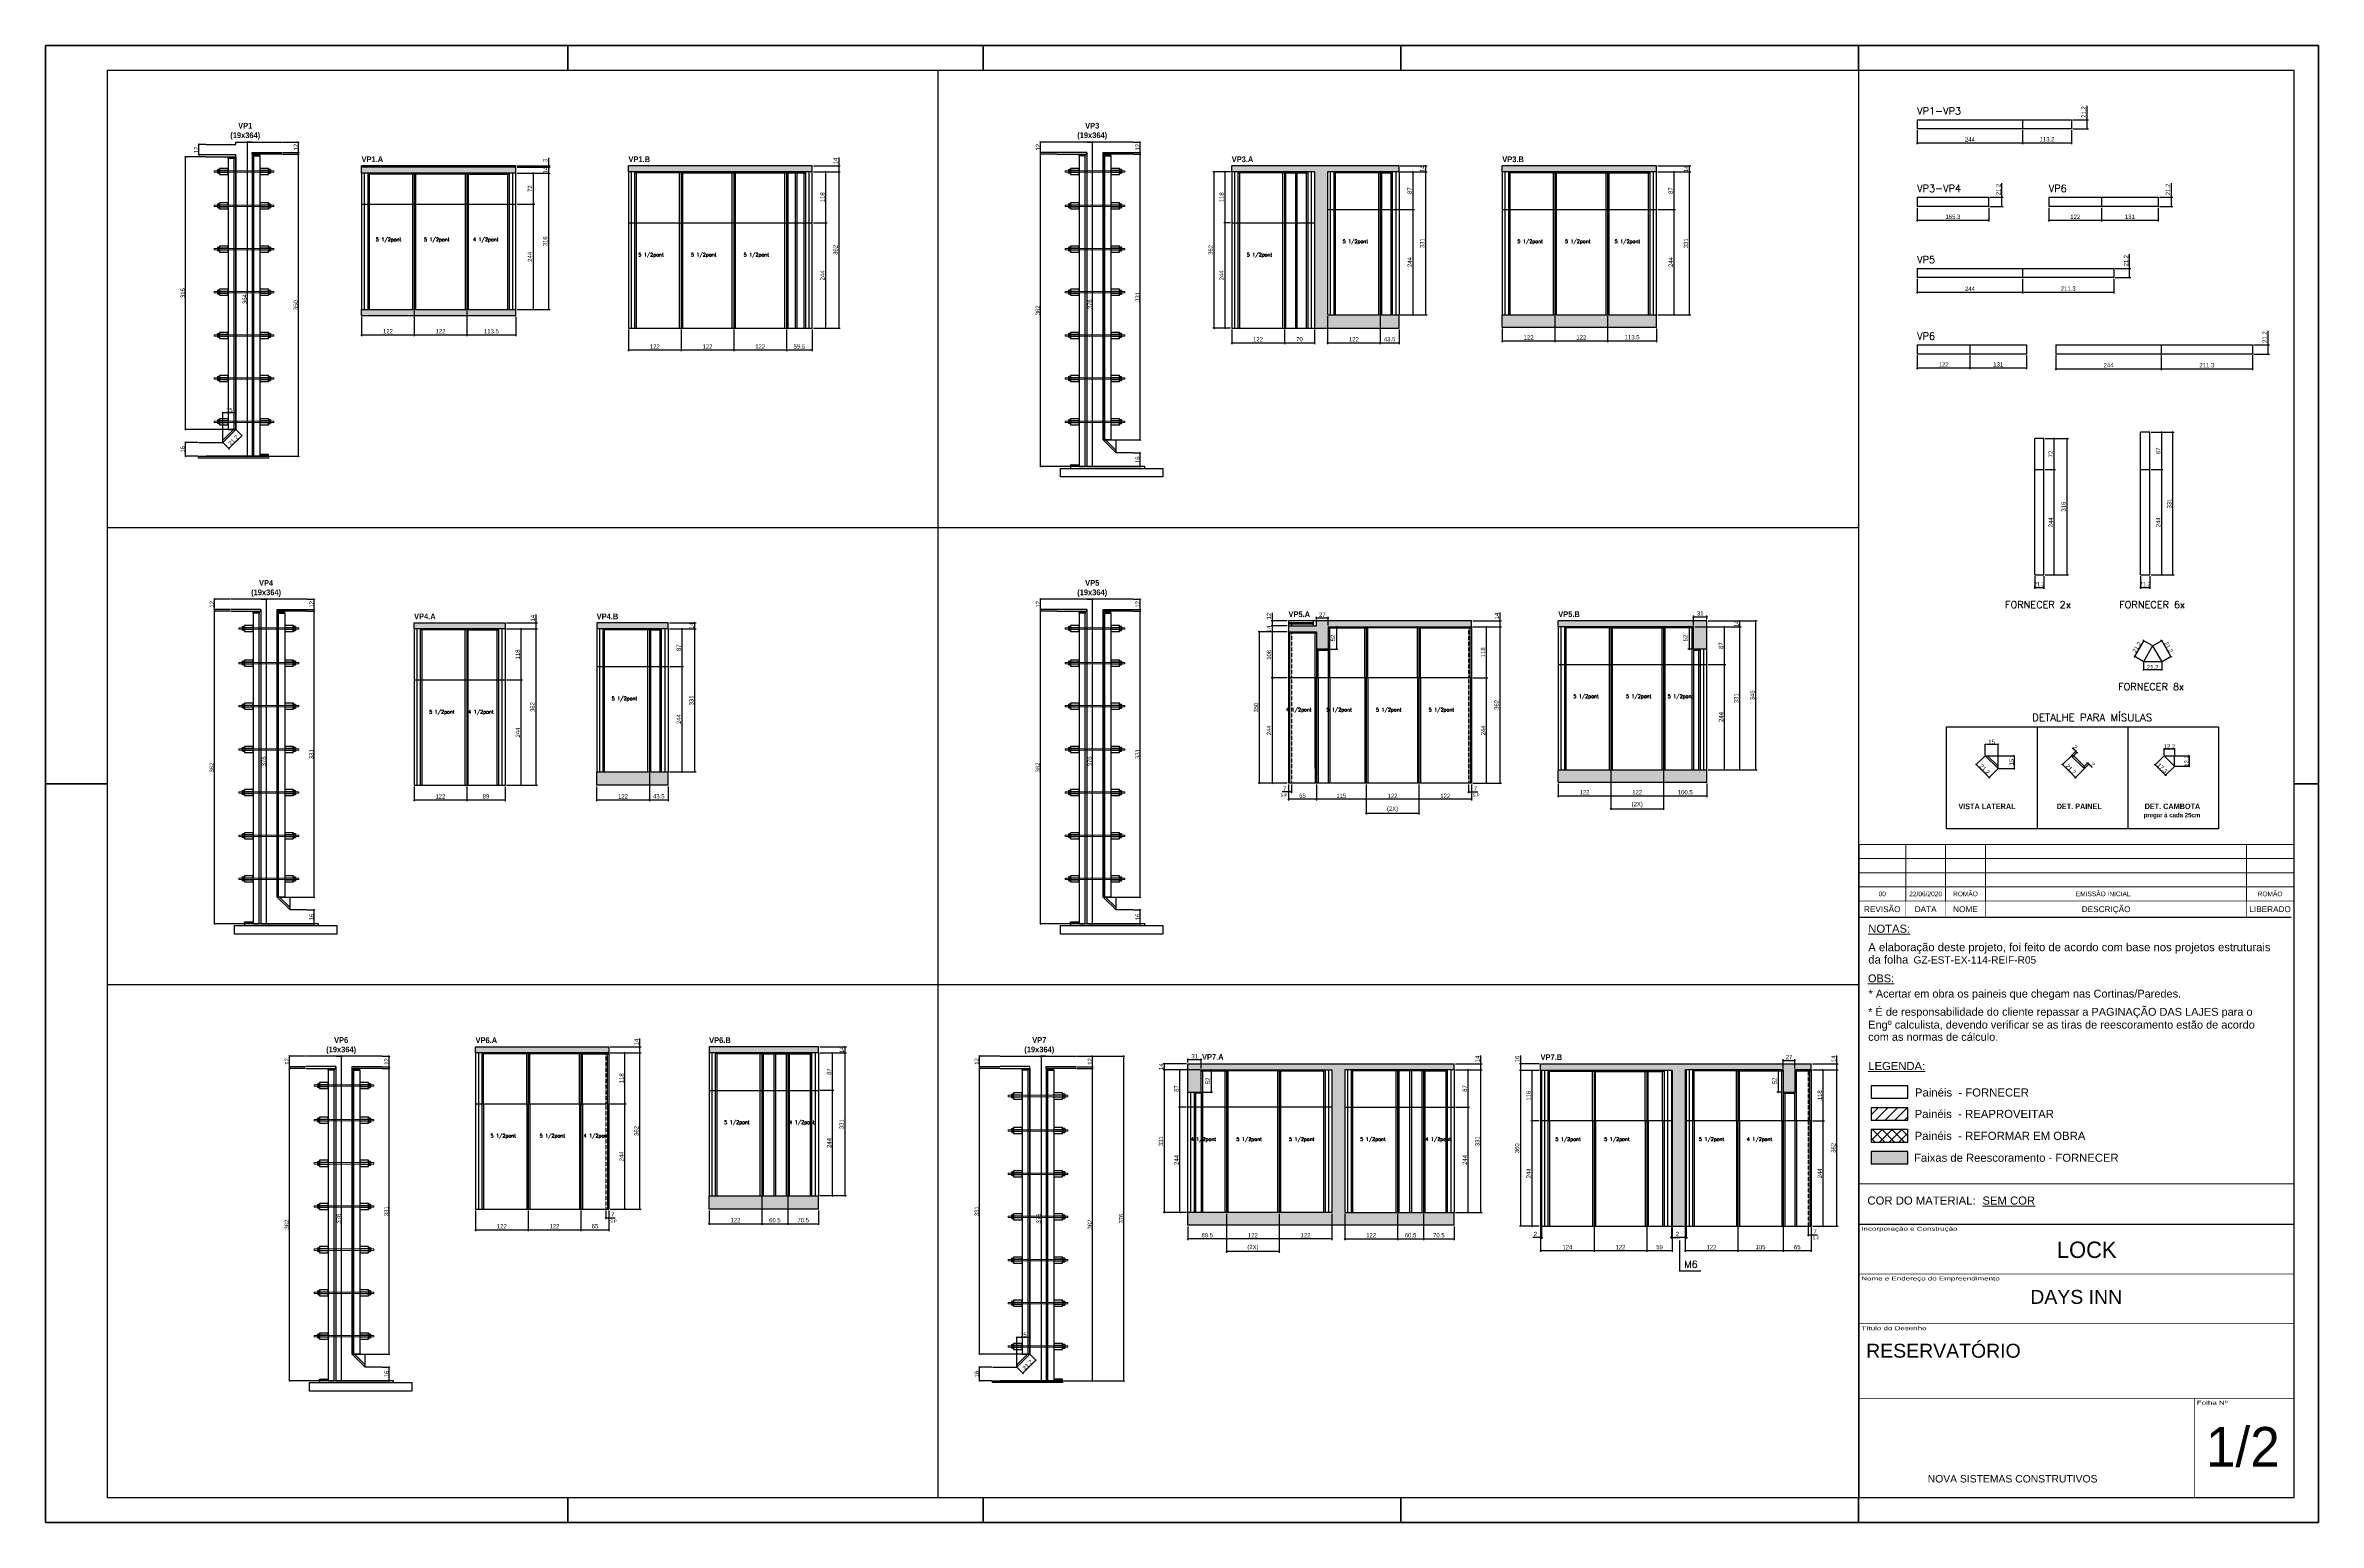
# Model space of a CAD drawing. Extents: x 142292 to 147556, y 149363 to 152785.
import ezdxf
from ezdxf.enums import TextEntityAlignment as Align

# ---------------------------------------------------------------- set-up
doc = ezdxf.new("R2010")
doc.units = 0
doc.linetypes.add('HIDDEN', pattern=[0.375, 0.25, -0.125])
doc.layers.get('0').update_dxf_attribs({"linetype": 'CONTINUOUS'})
doc.layers.get('DEFPOINTS').update_dxf_attribs({"linetype": 'CONTINUOUS'})
for name, color, linetype in [('1HACHURA MADEIRAS', 1, 'CONTINUOUS'), ('1SARRAFO', 1, 'CONTINUOUS'), ('barrote', 251, 'CONTINUOUS'), ('COTA', 241, 'CONTINUOUS'), ('NOMENCLATURA', 7, 'CONTINUOUS'), ('Painéis', 200, 'CONTINUOUS'), ('PONTALETE', 7, 'CONTINUOUS'), ('presilha', 1, 'CONTINUOUS'), ('SARR_2.2x7', 40, 'CONTINUOUS'), ('SARR_3.5x7', 81, 'CONTINUOUS'), ('SARR_EDITAR', 141, 'CONTINUOUS'), ('texto', 7, 'CONTINUOUS'), ('TEXTO1', 5, 'CONTINUOUS'), ('TIRAS REESCORAMENTO', 252, 'CONTINUOUS'), ('VIGAS', 3, 'CONTINUOUS')]:
    doc.layers.add(name, color=color, linetype=linetype)
for name, color, linetype, lineweight in [('CARIMBO', 7, 'CONTINUOUS', 9), ('CONCRETO', 251, 'CONTINUOUS', 25), ('FOLHA', 255, 'CONTINUOUS', 40), ('Folhas', 255, 'CONTINUOUS', 9), ('FORNECIMENTO', 251, 'CONTINUOUS', 9), ('SCO-___-LAJ', 2, 'CONTINUOUS', 0)]:
    doc.layers.add(name, color=color, linetype=linetype, lineweight=lineweight)
doc.styles.add('A', font='ARLRDBD.TTF')
doc.styles.add('ARIAL', font='arial.ttf')
doc.styles.add('COTA TECNICA', font='techl___.ttf', dxfattribs={"height": 10})
doc.styles.add('COTA TECNICA 2X', font='techl___.ttf', dxfattribs={"height": 10})
doc.styles.add('R100-50E', font='ROMANS.shx', dxfattribs={"height": 12.5})
doc.styles.add('ROMANC', font='techb___.ttf', dxfattribs={"height": 2.5})
doc.styles.add('ROMAS860', font='ROMAS860.SHX')
doc.styles.get("Standard").update_dxf_attribs({"font": 'ROMANS.SHX'})
doc.styles.add('TECNICA', font='techb___.ttf', dxfattribs={"height": 10})
doc.styles.add('Tecnologia', font='')
doc.styles.add('VERDANA', font='verdana.ttf', dxfattribs={"oblique": 15})
doc.styles.get('Tecnologia').set_extended_font_data('Forgotten Futurist')
doc.dimstyles.new('PAINEL', dxfattribs={"dimtxt": 10, "dimasz": 3, "dimexe": 3, "dimexo": 3, "dimgap": 3, "dimtad": 1, "dimdec": 1, "dimzin": 12, "dimdsep": 46, "dimtxsty": 'COTA TECNICA', "dimblk1": 'OBLIQUE', "dimblk2": 'OBLIQUE', "dimsah": 1, "dimcen": 0.9, "dimclrd": 4, "dimclre": 4, "dimclrt": 240, "dimadec": 1, "dimazin": 3, "dimtfac": 1, "dimtdec": 1, "dimtmove": 0, "dimatfit": 3, "dimfxl": 1, "dimtolj": 1, "dimtzin": 12, "dimarcsym": 0})
doc.dimstyles.new('SECAO', dxfattribs={"dimscale": 0.333333, "dimtxt": 5, "dimasz": 9, "dimexe": 3, "dimexo": 3, "dimgap": 3, "dimtad": 1, "dimdec": 1, "dimlfac": 0.5, "dimzin": 12, "dimdsep": 46, "dimtxsty": 'COTA TECNICA 2X', "dimblk1": 'OBLIQUE', "dimblk2": 'OBLIQUE', "dimsah": 1, "dimcen": 0.9, "dimclrd": 4, "dimclre": 4, "dimclrt": 240, "dimadec": 1, "dimazin": 3, "dimtfac": 1, "dimtdec": 1, "dimtmove": 0, "dimatfit": 3, "dimfxl": 1, "dimtolj": 1, "dimtzin": 12, "dimarcsym": 0})
pattern_1 = [(50, (9071.9655, 120949.8955), (5.46554007, -0.47817257), [0.5715, -6.2865]), (355, (9071.9655, 120949.8955), (-1.05730264, 5.73170536), [0.4572, -5.02921753]), (100.4514447, (9072.421, 120949.8556), (4.40823741, 5.25353256), [0.48570026, -5.34270734]), (46.1842, (9071.9655, 120951.4195), (8.13237123, -1.26126984), [0.85725, -9.42975]), (96.6355576, (9072.643, 120951.314), (7.122124, 7.42278374), [0.7285507, -8.01406824]), (351.184151, (9071.9655, 120951.4195), (7.122124, 7.42278374), [0.685799, -7.54379196]), (21, (9072.7275, 120951.0385), (4.54843174, -3.06795595), [0.5715, -6.2865]), (326, (9072.7275, 120951.0385), (1.85406085, 5.52563898), [0.4572, -5.0292]), (71.451445, (9073.1065, 120950.783), (6.40249258, 2.45768307), [0.48570026, -5.34269813]), (37.5, (9071.9655, 120949.8955), (0.092658098, 2.536651166), [0, -4.96824, 0, -5.1054, 0, -5.04825]), (7.5, (9071.9655, 120949.8955), (2.004589875, 3.005417245), [0, -2.91084, 0, -4.85394, 0, -1.92405]), (327.5, (9070.2662, 120949.8955), (4.067717855, -0.17186232), [0, -1.905, 0, -5.9436, 0, -7.8867]), (317.5, (9069.5042, 120949.8955), (4.44387544, 0.76279473), [0, -2.4765, 0, -3.94716, 0, -5.6007])]

# ---------------------------------------------------------------- blocks, each defined once
blk = doc.blocks.new('Carimbo Laje')
at = {"layer": 'CARIMBO', "color": 30}
for points, const_width in [([(124981.9, 144853.7), (123684.7, 144853.7), (123684.7, 144038.4)], 4.45), ([(123684.7, 144705.5), (124981.9, 144705.5)], 1.48), ([(123684.7, 144557.3), (124981.9, 144557.3)], 1.48), ([(123684.7, 144334.9), (124981.9, 144334.9)], 1.48), ([(124685.4, 144038.4), (124685.4, 144334.9)], 1.48), ([(123684.7, 144038.4), (124981.9, 144038.4)], 1.48)]:
    blk.add_lwpolyline(points, dxfattribs=dict(at, const_width=const_width))
at = {"color": 0, "linetype": 'Continuous', "ltscale": 5, "style": 'ARIAL'}
blk.add_text('NOVA SISTEMAS CONSTRUTIVOS', height=22.118, dxfattribs=at).set_placement((123890.4, 144083.7))
at = {"color": 7, "style": 'ARIAL'}
blk.add_attdef('INCORPORAÇÃO_E_CONTRUÇÃO', text='', height=45.7, dxfattribs=at).set_placement((124364.7, 144777.9), align=Align.MIDDLE_CENTER)
blk.add_attdef('NOME_DA_OBRA', text='', height=41.5, dxfattribs=at).set_placement((124333.3, 144616.6), align=Align.CENTER)
for tag, p in [('PAVIMENTO', (123706.9, 144455.9)), ('TIPO_DE_PROJETO', (123706.9, 144386.8))]:
    blk.add_attdef(tag, p, '', height=41.5, dxfattribs=at)
at = {"color": 7, "style": 'ARIAL', "oblique": 10}
blk.add_attdef('FOLHA_Nº', text='', height=111.2, dxfattribs=at).set_placement((124832.8, 144149.1), align=Align.CENTER)
at = {"layer": 'CARIMBO', "color": 7, "style": 'VERDANA'}
blk.add_attdef('ENDEREÇO', text='', height=14.8, dxfattribs=at).set_placement((124333.3, 144572.1), align=Align.CENTER)
at = {"layer": 'Folhas', "style": 'Tecnologia', "width": 1.5}
for s, p in [('Incorporação e Construção', (123692.5, 144846.3)), ('Nome e Endereço do Empreendimento', (123692.5, 144698.1)), ('Título do Desenho', (123692.5, 144549.8)), ('Folha Nº', (124693.1, 144327.5))]:
    blk.add_text(s, height=11.86, dxfattribs=at).set_placement(p, align=Align.TOP_LEFT)
blk = doc.blocks.new('Revisão Carimbo')
at = {"color": 30}
for p, q in [((0, 155), (925, 155)), ((100, 35), (100, 155)), ((184.66, 35), (184.66, 155)), ((269.32, 35), (269.32, 155)), ((825, 35), (825, 155)), ((0, 125), (925, 125)), ((0, 95), (925, 95)), ((0, 65), (925, 65))]:
    blk.add_line(p, q, dxfattribs=at)
for points, const_width in [([(0, 0), (0, 155)], 3), ([(0, 0), (920, 0)], 3), ([(0, 35), (925, 35)], 1), ([(100, 35), (100, 0)], 1), ([(184.66, 35), (184.66, 0)], 1), ([(269.32, 35), (269.32, 0)], 1), ([(825, 35), (825, 0)], 1)]:
    blk.add_lwpolyline(points, dxfattribs=dict(at, const_width=const_width))
at = {"color": 7, "style": 'ARIAL'}
for s, p in [('REVISÃO', (50, 17.5)), ('DATA', (142.33, 17.5)), ('NOME', (226.99, 17.5)), ('DESCRIÇÃO', (526.27, 17.5)), ('LIBERADO', (875, 17.5))]:
    blk.add_text(s, height=12.5, dxfattribs=at).set_placement(p, align=Align.MIDDLE_CENTER)
at = {"layer": 'CARIMBO', "color": 7, "style": 'ARIAL'}
for tag, p in [('REVISÃO_03', (50, 140)), ('NOME', (226.99, 140)), ('LIBERADO', (875, 140)), ('REVISÃO_02', (50, 110)), ('DATA', (142.33, 140)), ('DATA', (142.33, 110)), ('NOME', (226.99, 110)), ('LIBERADO', (875, 110)), ('REVISÃO_01', (50, 80)), ('REVISÃO_00', (50, 50)), ('DATA', (142.33, 80)), ('DATA', (142.33, 50)), ('NOME', (226.99, 80)), ('NOME', (226.99, 50)), ('LIBERADO', (875, 80)), ('LIBERADO', (875, 50))]:
    blk.add_attdef(tag, text='', height=10, dxfattribs=at).set_placement(p, align=Align.MIDDLE_CENTER)
for p in [(279.32, 140), (279.32, 110), (279.32, 80), (279.32, 50)]:
    blk.add_attdef('DESCRIÇÃO', text='', height=10, dxfattribs=at).set_placement(p, align=Align.MIDDLE_LEFT)
blk = doc.blocks.new('_Oblique')
at = {"color": 0, "linetype": 'ByBlock', "lineweight": -2}
blk.add_line((-0.5, -0.5), (0.5, 0.5), dxfattribs=at)
blk = doc.blocks.new('*D728')
at = {"layer": 'COTA', "color": 4, "lineweight": -2, "transparency": 16777216}
for p, q in [((142840.2, 152533.1), (142878.6, 152533.1)), ((142877.6, 151833.2), (142877.6, 152533.1)), ((142809.1, 151833.2), (142878.6, 151833.2))]:
    blk.add_line(p, q, dxfattribs=at)
at = {"layer": 'DEFPOINTS', "color": 0, "transparency": 16777216}
for p in [(142839.2, 152533.1), (142877.6, 152533.1), (142808.1, 151833.2)]:
    blk.add_point(p, dxfattribs=at)
at = {"layer": 'COTA', "color": 4, "lineweight": -2, "transparency": 16777216, "xscale": 3, "yscale": 3, "zscale": 3}
for p, rotation in [((142877.6, 152533.1), 90), ((142877.6, 151833.2), 270)]:
    blk.add_blockref('_Oblique', p, dxfattribs=dict(at, rotation=rotation))
at = {"layer": 'COTA', "color": 240, "transparency": 16777216, "insert": (142871.4, 152183.2), "char_height": 10, "attachment_point": 5, "rotation": 90, "style": 'COTA TECNICA 2X'}
blk.add_mtext('\\A1;350', dxfattribs=at)
blk = doc.blocks.new('*D729')
at = {"layer": 'COTA', "color": 4, "lineweight": -2, "transparency": 16777216}
for p, q in [((142840.2, 152561.1), (142878.6, 152561.1)), ((142840.2, 152537.1), (142878.6, 152537.1)), ((142877.6, 152537.1), (142877.6, 152561.1))]:
    blk.add_line(p, q, dxfattribs=at)
at = {"layer": 'DEFPOINTS', "color": 0, "transparency": 16777216}
for p in [(142839.2, 152561.1), (142839.2, 152537.1), (142877.6, 152561.1)]:
    blk.add_point(p, dxfattribs=at)
at = {"layer": 'COTA', "color": 4, "lineweight": -2, "transparency": 16777216, "xscale": 3, "yscale": 3, "zscale": 3}
for p, rotation in [((142877.6, 152561.1), 90), ((142877.6, 152537.1), 270)]:
    blk.add_blockref('_Oblique', p, dxfattribs=dict(at, rotation=rotation))
at = {"layer": 'COTA', "color": 240, "transparency": 16777216, "insert": (142871.5, 152549.1), "char_height": 10, "attachment_point": 5, "rotation": 90, "style": 'COTA TECNICA 2X'}
blk.add_mtext('\\A1;12', dxfattribs=at)
blk = doc.blocks.new('*D730')
at = {"layer": 'COTA', "color": 4, "lineweight": -2, "transparency": 16777216}
for p, q in [((142662.8, 152527.1), (142614.6, 152527.1)), ((142615.6, 151895.1), (142615.6, 152527.1)), ((142701.4, 151895.1), (142614.6, 151895.1))]:
    blk.add_line(p, q, dxfattribs=at)
at = {"layer": 'DEFPOINTS', "color": 0, "transparency": 16777216}
for p in [(142615.6, 152527.1), (142663.8, 152527.1), (142702.4, 151895.1)]:
    blk.add_point(p, dxfattribs=at)
at = {"layer": 'COTA', "color": 4, "lineweight": -2, "transparency": 16777216, "xscale": 3, "yscale": 3, "zscale": 3}
for p, rotation in [((142615.6, 152527.1), 90), ((142615.6, 151895.1), 270)]:
    blk.add_blockref('_Oblique', p, dxfattribs=dict(at, rotation=rotation))
at = {"layer": 'COTA', "color": 240, "transparency": 16777216, "insert": (142609.4, 152211.1), "char_height": 10, "attachment_point": 5, "rotation": 90, "style": 'COTA TECNICA 2X'}
blk.add_mtext('\\A1;316', dxfattribs=at)
blk = doc.blocks.new('*D731')
at = {"layer": 'COTA', "color": 4, "lineweight": -2, "transparency": 16777216}
for p, q in [((142662.8, 152555.1), (142645.8, 152555.1)), ((142662.8, 152531.1), (142645.8, 152531.1)), ((142646.8, 152531.1), (142646.8, 152555.1))]:
    blk.add_line(p, q, dxfattribs=at)
at = {"layer": 'DEFPOINTS', "color": 0, "transparency": 16777216}
for p in [(142646.8, 152555.1), (142663.8, 152555.1), (142663.8, 152531.1)]:
    blk.add_point(p, dxfattribs=at)
at = {"layer": 'COTA', "color": 4, "lineweight": -2, "transparency": 16777216, "xscale": 3, "yscale": 3, "zscale": 3}
for p, rotation in [((142646.8, 152555.1), 90), ((142646.8, 152531.1), 270)]:
    blk.add_blockref('_Oblique', p, dxfattribs=dict(at, rotation=rotation))
at = {"layer": 'COTA', "color": 240, "transparency": 16777216, "insert": (142640.7, 152543.1), "char_height": 10, "attachment_point": 5, "rotation": 90, "style": 'COTA TECNICA 2X'}
blk.add_mtext('\\A1;12', dxfattribs=at)
blk = doc.blocks.new('*D732')
at = {"layer": 'COTA', "color": 4, "linetype": 'ByBlock', "lineweight": -2, "transparency": 16777216}
for p, q in [((143384.2, 152417.1), (143424.8, 152417.1)), ((143421.8, 152173.1), (143421.8, 152417.1)), ((143384.2, 152173.1), (143424.8, 152173.1))]:
    blk.add_line(p, q, dxfattribs=at)
at = {"layer": 'DEFPOINTS', "color": 0, "linetype": 'ByBlock', "transparency": 16777216}
for p in [(143381.2, 152417.1), (143421.8, 152417.1), (143381.2, 152173.1)]:
    blk.add_point(p, dxfattribs=at)
at = {"layer": 'COTA', "color": 4, "linetype": 'ByBlock', "lineweight": -2, "transparency": 16777216, "xscale": 3, "yscale": 3, "zscale": 3}
for p, rotation in [((143421.8, 152417.1), 90), ((143421.8, 152173.1), 270)]:
    blk.add_blockref('_Oblique', p, dxfattribs=dict(at, rotation=rotation))
at = {"layer": 'COTA', "color": 240, "linetype": 'ByBlock', "transparency": 16777216, "insert": (143413.7, 152295.1), "char_height": 10, "attachment_point": 5, "rotation": 90, "style": 'COTA TECNICA'}
blk.add_mtext('\\A1;244', dxfattribs=at)
blk = doc.blocks.new('*D733')
at = {"layer": 'COTA', "color": 4, "linetype": 'ByBlock', "lineweight": -2, "transparency": 16777216}
for p, q in [((143384.2, 152489.1), (143424.8, 152489.1)), ((143421.8, 152417.1), (143421.8, 152489.1)), ((143384.2, 152417.1), (143424.8, 152417.1))]:
    blk.add_line(p, q, dxfattribs=at)
at = {"layer": 'DEFPOINTS', "color": 0, "linetype": 'ByBlock', "transparency": 16777216}
for p in [(143381.2, 152489.1), (143421.8, 152489.1), (143381.2, 152417.1)]:
    blk.add_point(p, dxfattribs=at)
at = {"layer": 'COTA', "color": 4, "linetype": 'ByBlock', "lineweight": -2, "transparency": 16777216, "xscale": 3, "yscale": 3, "zscale": 3}
for p, rotation in [((143421.8, 152489.1), 90), ((143421.8, 152417.1), 270)]:
    blk.add_blockref('_Oblique', p, dxfattribs=dict(at, rotation=rotation))
at = {"layer": 'COTA', "color": 240, "linetype": 'ByBlock', "transparency": 16777216, "insert": (143413.7, 152453.1), "char_height": 10, "attachment_point": 5, "rotation": 90, "style": 'COTA TECNICA'}
blk.add_mtext('\\A1;72', dxfattribs=at)
blk = doc.blocks.new('*D734')
at = {"layer": 'COTA', "color": 4, "linetype": 'ByBlock', "lineweight": -2, "transparency": 16777216}
for p, q in [((143384.2, 152503.1), (143460.3, 152503.1)), ((143384.2, 152489.1), (143460.3, 152489.1)), ((143457.3, 152489.1), (143457.3, 152503.1))]:
    blk.add_line(p, q, dxfattribs=at)
at = {"layer": 'DEFPOINTS', "color": 0, "linetype": 'ByBlock', "transparency": 16777216}
for p in [(143381.2, 152503.1), (143381.2, 152489.1), (143457.3, 152503.1)]:
    blk.add_point(p, dxfattribs=at)
at = {"layer": 'COTA', "color": 4, "linetype": 'ByBlock', "lineweight": -2, "transparency": 16777216, "xscale": 3, "yscale": 3, "zscale": 3}
for p, rotation in [((143457.3, 152503.1), 90), ((143457.3, 152489.1), 270)]:
    blk.add_blockref('_Oblique', p, dxfattribs=dict(at, rotation=rotation))
at = {"layer": 'COTA', "color": 240, "linetype": 'ByBlock', "transparency": 16777216, "insert": (143449.3, 152496.1), "char_height": 10, "attachment_point": 5, "rotation": 90, "style": 'COTA TECNICA'}
blk.add_mtext('\\A1;14', dxfattribs=at)
blk = doc.blocks.new('*D735')
at = {"layer": 'COTA', "color": 4, "linetype": 'ByBlock', "lineweight": -2, "transparency": 16777216}
for p, q in [((143457.3, 152506.1), (143457.3, 152524.4)), ((143384.2, 152506.1), (143460.3, 152506.1)), ((143384.2, 152503.1), (143460.3, 152503.1)), ((143457.3, 152503.1), (143457.3, 152506.1)), ((143457.3, 152503.1), (143457.3, 152500.1))]:
    blk.add_line(p, q, dxfattribs=at)
at = {"layer": 'DEFPOINTS', "color": 0, "linetype": 'ByBlock', "transparency": 16777216}
for p in [(143381.2, 152506.1), (143381.2, 152503.1), (143457.3, 152506.1)]:
    blk.add_point(p, dxfattribs=at)
at = {"layer": 'COTA', "color": 4, "linetype": 'ByBlock', "lineweight": -2, "transparency": 16777216, "xscale": 3, "yscale": 3, "zscale": 3}
for p, rotation in [((143457.3, 152506.1), 270), ((143457.3, 152503.1), 90)]:
    blk.add_blockref('_Oblique', p, dxfattribs=dict(at, rotation=rotation))
at = {"layer": 'COTA', "color": 240, "linetype": 'ByBlock', "transparency": 16777216, "insert": (143449.1, 152518.2), "char_height": 10, "attachment_point": 5, "rotation": 90, "style": 'COTA TECNICA'}
blk.add_mtext('\\A1;3', dxfattribs=at)
blk = doc.blocks.new('*D736')
at = {"layer": 'COTA', "color": 4, "linetype": 'ByBlock', "lineweight": -2, "transparency": 16777216}
for p, q in [((143384.2, 152489.1), (143460.3, 152489.1)), ((143457.3, 152173.1), (143457.3, 152489.1)), ((143384.2, 152173.1), (143460.3, 152173.1))]:
    blk.add_line(p, q, dxfattribs=at)
at = {"layer": 'DEFPOINTS', "color": 0, "linetype": 'ByBlock', "transparency": 16777216}
for p in [(143381.2, 152489.1), (143457.3, 152489.1), (143381.2, 152173.1)]:
    blk.add_point(p, dxfattribs=at)
at = {"layer": 'COTA', "color": 4, "linetype": 'ByBlock', "lineweight": -2, "transparency": 16777216, "xscale": 3, "yscale": 3, "zscale": 3}
for p, rotation in [((143457.3, 152489.1), 90), ((143457.3, 152173.1), 270)]:
    blk.add_blockref('_Oblique', p, dxfattribs=dict(at, rotation=rotation))
at = {"layer": 'COTA', "color": 240, "linetype": 'ByBlock', "transparency": 16777216, "insert": (143449.1, 152331.1), "char_height": 10, "attachment_point": 5, "rotation": 90, "style": 'COTA TECNICA'}
blk.add_mtext('\\A1;316', dxfattribs=at)
blk = doc.blocks.new('*D738')
at = {"layer": 'COTA', "color": 4, "linetype": 'ByBlock', "lineweight": -2, "transparency": 16777216}
for p, q in [((143023.7, 152156.1), (143023.7, 152111.7)), ((143145.7, 152170.1), (143145.7, 152111.7)), ((143023.7, 152114.7), (143145.7, 152114.7))]:
    blk.add_line(p, q, dxfattribs=at)
at = {"layer": 'DEFPOINTS', "color": 0, "linetype": 'ByBlock', "transparency": 16777216}
for p in [(143023.7, 152159.1), (143145.7, 152173.1), (143145.7, 152114.7)]:
    blk.add_point(p, dxfattribs=at)
at = {"layer": 'COTA', "color": 4, "linetype": 'ByBlock', "lineweight": -2, "transparency": 16777216, "xscale": 3, "yscale": 3, "zscale": 3, "rotation": 180}
blk.add_blockref('_Oblique', (143023.7, 152114.7), dxfattribs=at)
at = {"layer": 'COTA', "color": 4, "linetype": 'ByBlock', "lineweight": -2, "transparency": 16777216, "xscale": 3, "yscale": 3, "zscale": 3}
blk.add_blockref('_Oblique', (143145.7, 152114.7), dxfattribs=at)
at = {"layer": 'COTA', "color": 240, "linetype": 'ByBlock', "transparency": 16777216, "insert": (143084.7, 152122.8), "char_height": 10, "attachment_point": 5, "style": 'COTA TECNICA'}
blk.add_mtext('\\A1;122', dxfattribs=at)
blk = doc.blocks.new('*D739')
at = {"layer": 'COTA', "color": 4, "linetype": 'ByBlock', "lineweight": -2, "transparency": 16777216}
for p, q in [((143145.7, 152170.1), (143145.7, 152111.7)), ((143267.7, 152170.1), (143267.7, 152111.7)), ((143145.7, 152114.7), (143267.7, 152114.7))]:
    blk.add_line(p, q, dxfattribs=at)
at = {"layer": 'DEFPOINTS', "color": 0, "linetype": 'ByBlock', "transparency": 16777216}
for p in [(143145.7, 152173.1), (143267.7, 152173.1), (143267.7, 152114.7)]:
    blk.add_point(p, dxfattribs=at)
at = {"layer": 'COTA', "color": 4, "linetype": 'ByBlock', "lineweight": -2, "transparency": 16777216, "xscale": 3, "yscale": 3, "zscale": 3, "rotation": 180}
blk.add_blockref('_Oblique', (143145.7, 152114.7), dxfattribs=at)
at = {"layer": 'COTA', "color": 4, "linetype": 'ByBlock', "lineweight": -2, "transparency": 16777216, "xscale": 3, "yscale": 3, "zscale": 3}
blk.add_blockref('_Oblique', (143267.7, 152114.7), dxfattribs=at)
at = {"layer": 'COTA', "color": 240, "linetype": 'ByBlock', "transparency": 16777216, "insert": (143206.7, 152122.8), "char_height": 10, "attachment_point": 5, "style": 'COTA TECNICA'}
blk.add_mtext('\\A1;122', dxfattribs=at)
blk = doc.blocks.new('*D740')
at = {"layer": 'COTA', "color": 4, "linetype": 'ByBlock', "lineweight": -2, "transparency": 16777216}
for p, q in [((143267.7, 152170.1), (143267.7, 152111.7)), ((143381.2, 152156.1), (143381.2, 152111.7)), ((143267.7, 152114.7), (143381.2, 152114.7))]:
    blk.add_line(p, q, dxfattribs=at)
at = {"layer": 'DEFPOINTS', "color": 0, "linetype": 'ByBlock', "transparency": 16777216}
for p in [(143267.7, 152173.1), (143381.2, 152159.1), (143381.2, 152114.7)]:
    blk.add_point(p, dxfattribs=at)
at = {"layer": 'COTA', "color": 4, "linetype": 'ByBlock', "lineweight": -2, "transparency": 16777216, "xscale": 3, "yscale": 3, "zscale": 3, "rotation": 180}
blk.add_blockref('_Oblique', (143267.7, 152114.7), dxfattribs=at)
at = {"layer": 'COTA', "color": 4, "linetype": 'ByBlock', "lineweight": -2, "transparency": 16777216, "xscale": 3, "yscale": 3, "zscale": 3}
blk.add_blockref('_Oblique', (143381.2, 152114.7), dxfattribs=at)
at = {"layer": 'COTA', "color": 240, "linetype": 'ByBlock', "transparency": 16777216, "insert": (143324.4, 152122.9), "char_height": 10, "attachment_point": 5, "style": 'COTA TECNICA'}
blk.add_mtext('\\A1;113.5', dxfattribs=at)
blk = doc.blocks.new('*D741')
at = {"layer": 'COTA', "color": 4, "linetype": 'ByBlock', "lineweight": -2, "transparency": 16777216}
for p, q in [((144070.4, 152374.1), (144102.3, 152374.1)), ((144099.3, 152130.1), (144099.3, 152374.1)), ((144070.4, 152130.1), (144102.3, 152130.1))]:
    blk.add_line(p, q, dxfattribs=at)
at = {"layer": 'DEFPOINTS', "color": 0, "linetype": 'ByBlock', "transparency": 16777216}
for p in [(144067.4, 152374.1), (144099.3, 152374.1), (144067.4, 152130.1)]:
    blk.add_point(p, dxfattribs=at)
at = {"layer": 'COTA', "color": 4, "linetype": 'ByBlock', "lineweight": -2, "transparency": 16777216, "xscale": 3, "yscale": 3, "zscale": 3}
for p, rotation in [((144099.3, 152374.1), 90), ((144099.3, 152130.1), 270)]:
    blk.add_blockref('_Oblique', p, dxfattribs=dict(at, rotation=rotation))
at = {"layer": 'COTA', "color": 240, "linetype": 'ByBlock', "transparency": 16777216, "insert": (144091.2, 152252.1), "char_height": 10, "attachment_point": 5, "rotation": 90, "style": 'COTA TECNICA'}
blk.add_mtext('\\A1;244', dxfattribs=at)
blk = doc.blocks.new('*D742')
at = {"layer": 'COTA', "color": 4, "linetype": 'ByBlock', "lineweight": -2, "transparency": 16777216}
for p, q in [((144070.4, 152492.1), (144102.3, 152492.1)), ((144099.3, 152374.1), (144099.3, 152492.1)), ((144070.4, 152374.1), (144102.3, 152374.1))]:
    blk.add_line(p, q, dxfattribs=at)
at = {"layer": 'DEFPOINTS', "color": 0, "linetype": 'ByBlock', "transparency": 16777216}
for p in [(144067.4, 152492.1), (144099.3, 152492.1), (144067.4, 152374.1)]:
    blk.add_point(p, dxfattribs=at)
at = {"layer": 'COTA', "color": 4, "linetype": 'ByBlock', "lineweight": -2, "transparency": 16777216, "xscale": 3, "yscale": 3, "zscale": 3}
for p, rotation in [((144099.3, 152492.1), 90), ((144099.3, 152374.1), 270)]:
    blk.add_blockref('_Oblique', p, dxfattribs=dict(at, rotation=rotation))
at = {"layer": 'COTA', "color": 240, "linetype": 'ByBlock', "transparency": 16777216, "insert": (144091.2, 152433.1), "char_height": 10, "attachment_point": 5, "rotation": 90, "style": 'COTA TECNICA'}
blk.add_mtext('\\A1;118', dxfattribs=at)
blk = doc.blocks.new('*D743')
at = {"layer": 'COTA', "color": 4, "linetype": 'ByBlock', "lineweight": -2, "transparency": 16777216}
for p, q in [((144070.4, 152492.1), (144132.5, 152492.1)), ((144129.5, 152130.1), (144129.5, 152492.1)), ((144070.4, 152130.1), (144132.5, 152130.1))]:
    blk.add_line(p, q, dxfattribs=at)
at = {"layer": 'DEFPOINTS', "color": 0, "linetype": 'ByBlock', "transparency": 16777216}
for p in [(144067.4, 152492.1), (144129.5, 152492.1), (144067.4, 152130.1)]:
    blk.add_point(p, dxfattribs=at)
at = {"layer": 'COTA', "color": 4, "linetype": 'ByBlock', "lineweight": -2, "transparency": 16777216, "xscale": 3, "yscale": 3, "zscale": 3}
for p, rotation in [((144129.5, 152492.1), 90), ((144129.5, 152130.1), 270)]:
    blk.add_blockref('_Oblique', p, dxfattribs=dict(at, rotation=rotation))
at = {"layer": 'COTA', "color": 240, "linetype": 'ByBlock', "transparency": 16777216, "insert": (144121.3, 152311.1), "char_height": 10, "attachment_point": 5, "rotation": 90, "style": 'COTA TECNICA'}
blk.add_mtext('\\A1;362', dxfattribs=at)
blk = doc.blocks.new('*D744')
at = {"layer": 'COTA', "color": 4, "linetype": 'ByBlock', "lineweight": -2, "transparency": 16777216}
for p, q in [((143641.9, 152127.1), (143641.9, 152076.4)), ((143763.9, 152127.1), (143763.9, 152076.4)), ((143641.9, 152079.4), (143763.9, 152079.4))]:
    blk.add_line(p, q, dxfattribs=at)
at = {"layer": 'DEFPOINTS', "color": 0, "linetype": 'ByBlock', "transparency": 16777216}
for p in [(143641.9, 152130.1), (143763.9, 152130.1), (143763.9, 152079.4)]:
    blk.add_point(p, dxfattribs=at)
at = {"layer": 'COTA', "color": 4, "linetype": 'ByBlock', "lineweight": -2, "transparency": 16777216, "xscale": 3, "yscale": 3, "zscale": 3, "rotation": 180}
blk.add_blockref('_Oblique', (143641.9, 152079.4), dxfattribs=at)
at = {"layer": 'COTA', "color": 4, "linetype": 'ByBlock', "lineweight": -2, "transparency": 16777216, "xscale": 3, "yscale": 3, "zscale": 3}
blk.add_blockref('_Oblique', (143763.9, 152079.4), dxfattribs=at)
at = {"layer": 'COTA', "color": 240, "linetype": 'ByBlock', "transparency": 16777216, "insert": (143702.9, 152087.5), "char_height": 10, "attachment_point": 5, "style": 'COTA TECNICA'}
blk.add_mtext('\\A1;122', dxfattribs=at)
blk = doc.blocks.new('*D745')
at = {"layer": 'COTA', "color": 4, "linetype": 'ByBlock', "lineweight": -2, "transparency": 16777216}
for p, q in [((143763.9, 152127.1), (143763.9, 152076.4)), ((143885.9, 152127.1), (143885.9, 152076.4)), ((143763.9, 152079.4), (143885.9, 152079.4))]:
    blk.add_line(p, q, dxfattribs=at)
at = {"layer": 'DEFPOINTS', "color": 0, "linetype": 'ByBlock', "transparency": 16777216}
for p in [(143763.9, 152130.1), (143885.9, 152130.1), (143885.9, 152079.4)]:
    blk.add_point(p, dxfattribs=at)
at = {"layer": 'COTA', "color": 4, "linetype": 'ByBlock', "lineweight": -2, "transparency": 16777216, "xscale": 3, "yscale": 3, "zscale": 3, "rotation": 180}
blk.add_blockref('_Oblique', (143763.9, 152079.4), dxfattribs=at)
at = {"layer": 'COTA', "color": 4, "linetype": 'ByBlock', "lineweight": -2, "transparency": 16777216, "xscale": 3, "yscale": 3, "zscale": 3}
blk.add_blockref('_Oblique', (143885.9, 152079.4), dxfattribs=at)
at = {"layer": 'COTA', "color": 240, "linetype": 'ByBlock', "transparency": 16777216, "insert": (143824.9, 152087.5), "char_height": 10, "attachment_point": 5, "style": 'COTA TECNICA'}
blk.add_mtext('\\A1;122', dxfattribs=at)
blk = doc.blocks.new('*D746')
at = {"layer": 'COTA', "color": 4, "linetype": 'ByBlock', "lineweight": -2, "transparency": 16777216}
for p, q in [((143885.9, 152127.1), (143885.9, 152076.4)), ((144007.9, 152127.1), (144007.9, 152076.4)), ((143885.9, 152079.4), (144007.9, 152079.4))]:
    blk.add_line(p, q, dxfattribs=at)
at = {"layer": 'DEFPOINTS', "color": 0, "linetype": 'ByBlock', "transparency": 16777216}
for p in [(143885.9, 152130.1), (144007.9, 152130.1), (144007.9, 152079.4)]:
    blk.add_point(p, dxfattribs=at)
at = {"layer": 'COTA', "color": 4, "linetype": 'ByBlock', "lineweight": -2, "transparency": 16777216, "xscale": 3, "yscale": 3, "zscale": 3, "rotation": 180}
blk.add_blockref('_Oblique', (143885.9, 152079.4), dxfattribs=at)
at = {"layer": 'COTA', "color": 4, "linetype": 'ByBlock', "lineweight": -2, "transparency": 16777216, "xscale": 3, "yscale": 3, "zscale": 3}
blk.add_blockref('_Oblique', (144007.9, 152079.4), dxfattribs=at)
at = {"layer": 'COTA', "color": 240, "linetype": 'ByBlock', "transparency": 16777216, "insert": (143946.9, 152087.5), "char_height": 10, "attachment_point": 5, "style": 'COTA TECNICA'}
blk.add_mtext('\\A1;122', dxfattribs=at)
blk = doc.blocks.new('*D747')
at = {"layer": 'COTA', "color": 4, "linetype": 'ByBlock', "lineweight": -2, "transparency": 16777216}
for p, q in [((144007.9, 152127.1), (144007.9, 152076.4)), ((144067.4, 152127.1), (144067.4, 152076.4)), ((144007.9, 152079.4), (144067.4, 152079.4))]:
    blk.add_line(p, q, dxfattribs=at)
at = {"layer": 'DEFPOINTS', "color": 0, "linetype": 'ByBlock', "transparency": 16777216}
for p in [(144007.9, 152130.1), (144067.4, 152130.1), (144067.4, 152079.4)]:
    blk.add_point(p, dxfattribs=at)
at = {"layer": 'COTA', "color": 4, "linetype": 'ByBlock', "lineweight": -2, "transparency": 16777216, "xscale": 3, "yscale": 3, "zscale": 3, "rotation": 180}
blk.add_blockref('_Oblique', (144007.9, 152079.4), dxfattribs=at)
at = {"layer": 'COTA', "color": 4, "linetype": 'ByBlock', "lineweight": -2, "transparency": 16777216, "xscale": 3, "yscale": 3, "zscale": 3}
blk.add_blockref('_Oblique', (144067.4, 152079.4), dxfattribs=at)
at = {"layer": 'COTA', "color": 240, "linetype": 'ByBlock', "transparency": 16777216, "insert": (144037.6, 152087.6), "char_height": 10, "attachment_point": 5, "style": 'COTA TECNICA'}
blk.add_mtext('\\A1;59.5', dxfattribs=at)
blk = doc.blocks.new('*D748')
at = {"layer": 'COTA', "color": 4, "linetype": 'ByBlock', "lineweight": -2, "transparency": 16777216}
for p, q in [((144129.5, 152506.1), (144129.5, 152525.2)), ((144070.4, 152506.1), (144132.5, 152506.1)), ((144070.4, 152492.1), (144132.5, 152492.1)), ((144129.5, 152492.1), (144129.5, 152506.1))]:
    blk.add_line(p, q, dxfattribs=at)
at = {"layer": 'DEFPOINTS', "color": 0, "linetype": 'ByBlock', "transparency": 16777216}
for p in [(144067.4, 152506.1), (144067.4, 152492.1), (144129.5, 152506.1)]:
    blk.add_point(p, dxfattribs=at)
at = {"layer": 'COTA', "color": 4, "linetype": 'ByBlock', "lineweight": -2, "transparency": 16777216, "xscale": 3, "yscale": 3, "zscale": 3}
for p, rotation in [((144129.5, 152506.1), 90), ((144129.5, 152492.1), 270)]:
    blk.add_blockref('_Oblique', p, dxfattribs=dict(at, rotation=rotation))
at = {"layer": 'COTA', "color": 240, "linetype": 'ByBlock', "transparency": 16777216, "insert": (144121.4, 152517.1), "char_height": 10, "attachment_point": 5, "rotation": 90, "style": 'COTA TECNICA'}
blk.add_mtext('\\A1;14', dxfattribs=at)
blk = doc.blocks.new('*U375')
at = {"layer": '1HACHURA MADEIRAS'}
h = blk.add_hatch(dxfattribs=at)
h.set_pattern_fill('ANSI31', color=256, scale=0.5)
h.paths.add_polyline_path([(-14, 0), (-14, -4.4), (6, -4.4), (6, 0)])
at = {"layer": '1SARRAFO'}
blk.add_lwpolyline([(6, 0), (-14, 0), (-14, -4.4), (6, -4.4)], close=True, dxfattribs=at)
blk = doc.blocks.new('*D749')
at = {"layer": 'COTA', "color": 4, "lineweight": -2, "transparency": 16777216}
for p, q in [((142644.8, 151865.1), (142614.6, 151865.1)), ((142644.8, 151833.2), (142614.6, 151833.2)), ((142615.6, 151833.2), (142615.6, 151865.1))]:
    blk.add_line(p, q, dxfattribs=at)
at = {"layer": 'DEFPOINTS', "color": 0, "transparency": 16777216}
for p in [(142615.6, 151865.1), (142645.8, 151865.1), (142645.8, 151833.2)]:
    blk.add_point(p, dxfattribs=at)
at = {"layer": 'COTA', "color": 4, "lineweight": -2, "transparency": 16777216, "xscale": 3, "yscale": 3, "zscale": 3}
for p, rotation in [((142615.6, 151865.1), 90), ((142615.6, 151833.2), 270)]:
    blk.add_blockref('_Oblique', p, dxfattribs=dict(at, rotation=rotation))
at = {"layer": 'COTA', "color": 240, "transparency": 16777216, "insert": (142609.5, 151849.2), "char_height": 10, "attachment_point": 5, "rotation": 90, "style": 'COTA TECNICA 2X'}
blk.add_mtext('\\A1;16', dxfattribs=at)
blk = doc.blocks.new('*D750')
at = {"layer": 'DEFPOINTS', "color": 0, "transparency": 16777216}
for p in [(142759.3, 152561.1), (142770.5, 152561.1), (142770.5, 151833.2)]:
    blk.add_point(p, dxfattribs=at)
at = {"layer": 'VIGAS', "color": 4, "lineweight": -2, "transparency": 16777216}
for p, q in [((142769.5, 152561.1), (142758.3, 152561.1)), ((142759.3, 151833.2), (142759.3, 152561.1)), ((142769.5, 151833.2), (142758.3, 151833.2))]:
    blk.add_line(p, q, dxfattribs=at)
at = {"layer": 'VIGAS', "color": 4, "lineweight": -2, "transparency": 16777216, "xscale": 3, "yscale": 3, "zscale": 3}
for p, rotation in [((142759.3, 152561.1), 90), ((142759.3, 151833.2), 270)]:
    blk.add_blockref('_Oblique', p, dxfattribs=dict(at, rotation=rotation))
at = {"layer": 'VIGAS', "color": 240, "transparency": 16777216, "insert": (142753, 152197.2), "char_height": 10, "attachment_point": 5, "rotation": 90, "style": 'COTA TECNICA 2X'}
blk.add_mtext('\\A1;364', dxfattribs=at)
blk = doc.blocks.new('*D751')
at = {"layer": 'COTA', "color": 4, "lineweight": -2, "transparency": 16777216}
for p, q in [((142702.4, 151896.1), (142702.4, 151935)), ((142732.5, 151934), (142702.4, 151934)), ((142732.5, 151896.1), (142732.5, 151935))]:
    blk.add_line(p, q, dxfattribs=at)
at = {"layer": 'DEFPOINTS', "color": 0, "transparency": 16777216}
for p in [(142702.4, 151934), (142702.4, 151895.1), (142732.5, 151895.1)]:
    blk.add_point(p, dxfattribs=at)
at = {"layer": 'COTA', "color": 4, "lineweight": -2, "transparency": 16777216, "xscale": 3, "yscale": 3, "zscale": 3, "rotation": 180}
blk.add_blockref('_Oblique', (142702.4, 151934), dxfattribs=at)
at = {"layer": 'COTA', "color": 4, "lineweight": -2, "transparency": 16777216, "xscale": 3, "yscale": 3, "zscale": 3}
blk.add_blockref('_Oblique', (142732.5, 151934), dxfattribs=at)
at = {"layer": 'COTA', "color": 240, "transparency": 16777216, "insert": (142717.4, 151940.1), "char_height": 10, "attachment_point": 5, "style": 'COTA TECNICA 2X'}
blk.add_mtext('\\A1;15', dxfattribs=at)
blk = doc.blocks.new('*D752')
at = {"layer": 'COTA', "color": 4, "lineweight": -2, "transparency": 16777216}
for p, q in [((142733.2, 151894.4), (142747.2, 151880.2)), ((142703.1, 151864.4), (142717.2, 151850.3)), ((142716.5, 151851), (142746.5, 151880.9))]:
    blk.add_line(p, q, dxfattribs=at)
at = {"layer": 'DEFPOINTS', "color": 0, "transparency": 16777216}
for p in [(142732.5, 151895.1), (142702.4, 151865.1), (142746.5, 151880.9)]:
    blk.add_point(p, dxfattribs=at)
at = {"layer": 'COTA', "color": 4, "lineweight": -2, "transparency": 16777216, "xscale": 3, "yscale": 3, "zscale": 3}
for p, rotation in [((142716.5, 151851), 224.8703876045365), ((142746.5, 151880.9), 44.8703876045365)]:
    blk.add_blockref('_Oblique', p, dxfattribs=dict(at, rotation=rotation))
at = {"layer": 'COTA', "color": 240, "transparency": 16777216, "insert": (142727.2, 151870.2), "char_height": 10, "attachment_point": 5, "rotation": 44.8704, "style": 'COTA TECNICA 2X'}
blk.add_mtext('\\A1;21.2', dxfattribs=at)
blk = doc.blocks.new('*D778')
at = {"layer": 'COTA', "color": 4, "lineweight": -2, "transparency": 16777216}
for p, q in [((144633.7, 152533.1), (144595.3, 152533.1)), ((144596.3, 151809.2), (144596.3, 152533.1)), ((144664.8, 151809.2), (144595.3, 151809.2))]:
    blk.add_line(p, q, dxfattribs=at)
at = {"layer": 'DEFPOINTS', "color": 0, "transparency": 16777216}
for p in [(144596.3, 152533.1), (144634.7, 152533.1), (144665.8, 151809.2)]:
    blk.add_point(p, dxfattribs=at)
at = {"layer": 'COTA', "color": 4, "lineweight": -2, "transparency": 16777216, "xscale": 3, "yscale": 3, "zscale": 3}
for p, rotation in [((144596.3, 152533.1), 90), ((144596.3, 151809.2), 270)]:
    blk.add_blockref('_Oblique', p, dxfattribs=dict(at, rotation=rotation))
at = {"layer": 'COTA', "color": 240, "transparency": 16777216, "insert": (144590, 152171.2), "char_height": 10, "attachment_point": 5, "rotation": 90, "style": 'COTA TECNICA 2X'}
blk.add_mtext('\\A1;362', dxfattribs=at)
blk = doc.blocks.new('*D779')
at = {"layer": 'COTA', "color": 4, "lineweight": -2, "transparency": 16777216}
for p, q in [((144633.7, 152561.1), (144595.3, 152561.1)), ((144633.7, 152537.1), (144595.3, 152537.1)), ((144596.3, 152537.1), (144596.3, 152561.1))]:
    blk.add_line(p, q, dxfattribs=at)
at = {"layer": 'DEFPOINTS', "color": 0, "transparency": 16777216}
for p in [(144596.3, 152561.1), (144634.7, 152561.1), (144634.7, 152537.1)]:
    blk.add_point(p, dxfattribs=at)
at = {"layer": 'COTA', "color": 4, "lineweight": -2, "transparency": 16777216, "xscale": 3, "yscale": 3, "zscale": 3}
for p, rotation in [((144596.3, 152561.1), 90), ((144596.3, 152537.1), 270)]:
    blk.add_blockref('_Oblique', p, dxfattribs=dict(at, rotation=rotation))
at = {"layer": 'COTA', "color": 240, "transparency": 16777216, "insert": (144590.2, 152549.1), "char_height": 10, "attachment_point": 5, "rotation": 90, "style": 'COTA TECNICA 2X'}
blk.add_mtext('\\A1;12', dxfattribs=at)
blk = doc.blocks.new('*D780')
at = {"layer": 'COTA', "color": 4, "lineweight": -2, "transparency": 16777216}
for p, q in [((144811.1, 152533.1), (144828.1, 152533.1)), ((144827.1, 151871.1), (144827.1, 152533.1)), ((144772.5, 151871.1), (144828.1, 151871.1))]:
    blk.add_line(p, q, dxfattribs=at)
at = {"layer": 'DEFPOINTS', "color": 0, "transparency": 16777216}
for p in [(144810.1, 152533.1), (144827.1, 152533.1), (144771.5, 151871.1)]:
    blk.add_point(p, dxfattribs=at)
at = {"layer": 'COTA', "color": 4, "lineweight": -2, "transparency": 16777216, "xscale": 3, "yscale": 3, "zscale": 3}
for p, rotation in [((144827.1, 152533.1), 90), ((144827.1, 151871.1), 270)]:
    blk.add_blockref('_Oblique', p, dxfattribs=dict(at, rotation=rotation))
at = {"layer": 'COTA', "color": 240, "transparency": 16777216, "insert": (144820.9, 152202.1), "char_height": 10, "attachment_point": 5, "rotation": 90, "style": 'COTA TECNICA 2X'}
blk.add_mtext('\\A1;331', dxfattribs=at)
blk = doc.blocks.new('*D781')
at = {"layer": 'COTA', "color": 4, "lineweight": -2, "transparency": 16777216}
for p, q in [((144811.1, 152561.1), (144828.1, 152561.1)), ((144811.1, 152537.1), (144828.1, 152537.1)), ((144827.1, 152537.1), (144827.1, 152561.1))]:
    blk.add_line(p, q, dxfattribs=at)
at = {"layer": 'DEFPOINTS', "color": 0, "transparency": 16777216}
for p in [(144810.1, 152561.1), (144810.1, 152537.1), (144827.1, 152561.1)]:
    blk.add_point(p, dxfattribs=at)
at = {"layer": 'COTA', "color": 4, "lineweight": -2, "transparency": 16777216, "xscale": 3, "yscale": 3, "zscale": 3}
for p, rotation in [((144827.1, 152561.1), 90), ((144827.1, 152537.1), 270)]:
    blk.add_blockref('_Oblique', p, dxfattribs=dict(at, rotation=rotation))
at = {"layer": 'COTA', "color": 240, "transparency": 16777216, "insert": (144821.1, 152549.1), "char_height": 10, "attachment_point": 5, "rotation": 90, "style": 'COTA TECNICA 2X'}
blk.add_mtext('\\A1;12', dxfattribs=at)
blk = doc.blocks.new('*D782')
at = {"layer": 'COTA', "color": 4, "lineweight": -2, "transparency": 16777216}
for p, q in [((144811.1, 151841.1), (144828.1, 151841.1)), ((144827.1, 151809.2), (144827.1, 151841.1)), ((144811.1, 151809.2), (144828.1, 151809.2))]:
    blk.add_line(p, q, dxfattribs=at)
at = {"layer": 'DEFPOINTS', "color": 0, "transparency": 16777216}
for p in [(144810.1, 151841.1), (144827.1, 151841.1), (144810.1, 151809.2)]:
    blk.add_point(p, dxfattribs=at)
at = {"layer": 'COTA', "color": 4, "lineweight": -2, "transparency": 16777216, "xscale": 3, "yscale": 3, "zscale": 3}
for p, rotation in [((144827.1, 151841.1), 90), ((144827.1, 151809.2), 270)]:
    blk.add_blockref('_Oblique', p, dxfattribs=dict(at, rotation=rotation))
at = {"layer": 'COTA', "color": 240, "transparency": 16777216, "insert": (144821, 151825.2), "char_height": 10, "attachment_point": 5, "rotation": 90, "style": 'COTA TECNICA 2X'}
blk.add_mtext('\\A1;16', dxfattribs=at)
blk = doc.blocks.new('*D783')
at = {"layer": 'COTA', "color": 4, "lineweight": -2, "transparency": 16777216}
for p, q in [((144704.4, 152561.1), (144717.7, 152561.1)), ((144716.7, 151809.2), (144716.7, 152561.1)), ((144704.4, 151809.2), (144717.7, 151809.2))]:
    blk.add_line(p, q, dxfattribs=at)
at = {"layer": 'DEFPOINTS', "color": 0, "transparency": 16777216}
for p in [(144703.4, 152561.1), (144716.7, 152561.1), (144703.4, 151809.2)]:
    blk.add_point(p, dxfattribs=at)
at = {"layer": 'COTA', "color": 4, "lineweight": -2, "transparency": 16777216, "xscale": 3, "yscale": 3, "zscale": 3}
for p, rotation in [((144716.7, 152561.1), 90), ((144716.7, 151809.2), 270)]:
    blk.add_blockref('_Oblique', p, dxfattribs=dict(at, rotation=rotation))
at = {"layer": 'COTA', "color": 240, "transparency": 16777216, "insert": (144710.5, 152185.2), "char_height": 10, "attachment_point": 5, "rotation": 90, "style": 'COTA TECNICA 2X'}
blk.add_mtext('\\A1;376', dxfattribs=at)
blk = doc.blocks.new('*D784')
at = {"layer": 'COTA', "color": 4, "linetype": 'ByBlock', "lineweight": -2, "transparency": 16777216}
for p, q in [((145039, 152127.1), (145039, 152093.2)), ((145039, 152096.2), (145161, 152096.2)), ((145161, 152127.1), (145161, 152093.2))]:
    blk.add_line(p, q, dxfattribs=at)
at = {"layer": 'DEFPOINTS', "color": 0, "linetype": 'ByBlock', "transparency": 16777216}
for p in [(145039, 152130.1), (145161, 152130.1), (145161, 152096.2)]:
    blk.add_point(p, dxfattribs=at)
at = {"layer": 'COTA', "color": 4, "linetype": 'ByBlock', "lineweight": -2, "transparency": 16777216, "xscale": 3, "yscale": 3, "zscale": 3, "rotation": 180}
blk.add_blockref('_Oblique', (145039, 152096.2), dxfattribs=at)
at = {"layer": 'COTA', "color": 4, "linetype": 'ByBlock', "lineweight": -2, "transparency": 16777216, "xscale": 3, "yscale": 3, "zscale": 3}
blk.add_blockref('_Oblique', (145161, 152096.2), dxfattribs=at)
at = {"layer": 'COTA', "color": 240, "linetype": 'ByBlock', "transparency": 16777216, "insert": (145100, 152104.3), "char_height": 10, "attachment_point": 5, "style": 'COTA TECNICA'}
blk.add_mtext('\\A1;122', dxfattribs=at)
blk = doc.blocks.new('*D785')
at = {"layer": 'COTA', "color": 4, "linetype": 'ByBlock', "lineweight": -2, "transparency": 16777216}
for p, q in [((145161, 152127.1), (145161, 152093.2)), ((145161, 152096.2), (145231, 152096.2)), ((145231, 152127.1), (145231, 152093.2))]:
    blk.add_line(p, q, dxfattribs=at)
at = {"layer": 'DEFPOINTS', "color": 0, "linetype": 'ByBlock', "transparency": 16777216}
for p in [(145161, 152130.1), (145231, 152130.1), (145231, 152096.2)]:
    blk.add_point(p, dxfattribs=at)
at = {"layer": 'COTA', "color": 4, "linetype": 'ByBlock', "lineweight": -2, "transparency": 16777216, "xscale": 3, "yscale": 3, "zscale": 3, "rotation": 180}
blk.add_blockref('_Oblique', (145161, 152096.2), dxfattribs=at)
at = {"layer": 'COTA', "color": 4, "linetype": 'ByBlock', "lineweight": -2, "transparency": 16777216, "xscale": 3, "yscale": 3, "zscale": 3}
blk.add_blockref('_Oblique', (145231, 152096.2), dxfattribs=at)
at = {"layer": 'COTA', "color": 240, "linetype": 'ByBlock', "transparency": 16777216, "insert": (145196, 152104.3), "char_height": 10, "attachment_point": 5, "style": 'COTA TECNICA'}
blk.add_mtext('\\A1;70', dxfattribs=at)
blk = doc.blocks.new('*D786')
at = {"layer": 'COTA', "color": 4, "linetype": 'ByBlock', "lineweight": -2, "transparency": 16777216}
for p, q in [((145429.5, 152492.1), (145491.6, 152492.1)), ((145488.6, 152161.1), (145488.6, 152492.1)), ((145429.5, 152161.1), (145491.6, 152161.1))]:
    blk.add_line(p, q, dxfattribs=at)
at = {"layer": 'DEFPOINTS', "color": 0, "linetype": 'ByBlock', "transparency": 16777216}
for p in [(145426.5, 152492.1), (145488.6, 152492.1), (145426.5, 152161.1)]:
    blk.add_point(p, dxfattribs=at)
at = {"layer": 'COTA', "color": 4, "linetype": 'ByBlock', "lineweight": -2, "transparency": 16777216, "xscale": 3, "yscale": 3, "zscale": 3}
for p, rotation in [((145488.6, 152492.1), 90), ((145488.6, 152161.1), 270)]:
    blk.add_blockref('_Oblique', p, dxfattribs=dict(at, rotation=rotation))
at = {"layer": 'COTA', "color": 240, "linetype": 'ByBlock', "transparency": 16777216, "insert": (145480.3, 152326.6), "char_height": 10, "attachment_point": 5, "rotation": 90, "style": 'COTA TECNICA'}
blk.add_mtext('\\A1;331', dxfattribs=at)
blk = doc.blocks.new('*D787')
at = {"layer": 'COTA', "color": 4, "linetype": 'ByBlock', "lineweight": -2, "transparency": 16777216}
for p, q in [((145261, 152158.1), (145261, 152093.2)), ((145383, 152158.1), (145383, 152093.2)), ((145261, 152096.2), (145383, 152096.2))]:
    blk.add_line(p, q, dxfattribs=at)
at = {"layer": 'DEFPOINTS', "color": 0, "linetype": 'ByBlock', "transparency": 16777216}
for p in [(145261, 152161.1), (145383, 152161.1), (145383, 152096.2)]:
    blk.add_point(p, dxfattribs=at)
at = {"layer": 'COTA', "color": 4, "linetype": 'ByBlock', "lineweight": -2, "transparency": 16777216, "xscale": 3, "yscale": 3, "zscale": 3, "rotation": 180}
blk.add_blockref('_Oblique', (145261, 152096.2), dxfattribs=at)
at = {"layer": 'COTA', "color": 4, "linetype": 'ByBlock', "lineweight": -2, "transparency": 16777216, "xscale": 3, "yscale": 3, "zscale": 3}
blk.add_blockref('_Oblique', (145383, 152096.2), dxfattribs=at)
at = {"layer": 'COTA', "color": 240, "linetype": 'ByBlock', "transparency": 16777216, "insert": (145322, 152104.3), "char_height": 10, "attachment_point": 5, "style": 'COTA TECNICA'}
blk.add_mtext('\\A1;122', dxfattribs=at)
blk = doc.blocks.new('*D788')
at = {"layer": 'COTA', "color": 4, "linetype": 'ByBlock', "lineweight": -2, "transparency": 16777216}
for p, q in [((145383, 152158.1), (145383, 152093.2)), ((145383, 152096.2), (145426.5, 152096.2)), ((145426.5, 152127.1), (145426.5, 152093.2))]:
    blk.add_line(p, q, dxfattribs=at)
at = {"layer": 'DEFPOINTS', "color": 0, "linetype": 'ByBlock', "transparency": 16777216}
for p in [(145383, 152161.1), (145426.5, 152130.1), (145426.5, 152096.2)]:
    blk.add_point(p, dxfattribs=at)
at = {"layer": 'COTA', "color": 4, "linetype": 'ByBlock', "lineweight": -2, "transparency": 16777216, "xscale": 3, "yscale": 3, "zscale": 3, "rotation": 180}
blk.add_blockref('_Oblique', (145383, 152096.2), dxfattribs=at)
at = {"layer": 'COTA', "color": 4, "linetype": 'ByBlock', "lineweight": -2, "transparency": 16777216, "xscale": 3, "yscale": 3, "zscale": 3}
blk.add_blockref('_Oblique', (145426.5, 152096.2), dxfattribs=at)
at = {"layer": 'COTA', "color": 240, "linetype": 'ByBlock', "transparency": 16777216, "insert": (145404.8, 152104.5), "char_height": 10, "attachment_point": 5, "style": 'COTA TECNICA'}
blk.add_mtext('\\A1;43.5', dxfattribs=at)
blk = doc.blocks.new('*D789')
at = {"layer": 'COTA', "color": 4, "linetype": 'ByBlock', "lineweight": -2, "transparency": 16777216}
for p, q in [((145429.5, 152506.1), (145491.6, 152506.1)), ((145429.5, 152492.1), (145491.6, 152492.1)), ((145488.6, 152492.1), (145488.6, 152506.1))]:
    blk.add_line(p, q, dxfattribs=at)
at = {"layer": 'DEFPOINTS', "color": 0, "linetype": 'ByBlock', "transparency": 16777216}
for p in [(145426.5, 152506.1), (145426.5, 152492.1), (145488.6, 152506.1)]:
    blk.add_point(p, dxfattribs=at)
at = {"layer": 'COTA', "color": 4, "linetype": 'ByBlock', "lineweight": -2, "transparency": 16777216, "xscale": 3, "yscale": 3, "zscale": 3}
for p, rotation in [((145488.6, 152506.1), 90), ((145488.6, 152492.1), 270)]:
    blk.add_blockref('_Oblique', p, dxfattribs=dict(at, rotation=rotation))
at = {"layer": 'COTA', "color": 240, "linetype": 'ByBlock', "transparency": 16777216, "insert": (145480.5, 152499.1), "char_height": 10, "attachment_point": 5, "rotation": 90, "style": 'COTA TECNICA'}
blk.add_mtext('\\A1;14', dxfattribs=at)
blk = doc.blocks.new('*D790')
at = {"layer": 'COTA', "color": 4, "linetype": 'ByBlock', "lineweight": -2, "transparency": 16777216}
for p, q in [((145429.5, 152405.1), (145462.3, 152405.1)), ((145459.3, 152161.1), (145459.3, 152405.1)), ((145429.5, 152161.1), (145462.3, 152161.1))]:
    blk.add_line(p, q, dxfattribs=at)
at = {"layer": 'DEFPOINTS', "color": 0, "linetype": 'ByBlock', "transparency": 16777216}
for p in [(145426.5, 152405.1), (145459.3, 152405.1), (145426.5, 152161.1)]:
    blk.add_point(p, dxfattribs=at)
at = {"layer": 'COTA', "color": 4, "linetype": 'ByBlock', "lineweight": -2, "transparency": 16777216, "xscale": 3, "yscale": 3, "zscale": 3}
for p, rotation in [((145459.3, 152405.1), 90), ((145459.3, 152161.1), 270)]:
    blk.add_blockref('_Oblique', p, dxfattribs=dict(at, rotation=rotation))
at = {"layer": 'COTA', "color": 240, "linetype": 'ByBlock', "transparency": 16777216, "insert": (145451.2, 152283.1), "char_height": 10, "attachment_point": 5, "rotation": 90, "style": 'COTA TECNICA'}
blk.add_mtext('\\A1;244', dxfattribs=at)
blk = doc.blocks.new('*D791')
at = {"layer": 'COTA', "color": 4, "linetype": 'ByBlock', "lineweight": -2, "transparency": 16777216}
for p, q in [((145429.5, 152492.1), (145462.3, 152492.1)), ((145459.3, 152405.1), (145459.3, 152492.1)), ((145429.5, 152405.1), (145462.3, 152405.1))]:
    blk.add_line(p, q, dxfattribs=at)
at = {"layer": 'DEFPOINTS', "color": 0, "linetype": 'ByBlock', "transparency": 16777216}
for p in [(145426.5, 152492.1), (145459.3, 152492.1), (145426.5, 152405.1)]:
    blk.add_point(p, dxfattribs=at)
at = {"layer": 'COTA', "color": 4, "linetype": 'ByBlock', "lineweight": -2, "transparency": 16777216, "xscale": 3, "yscale": 3, "zscale": 3}
for p, rotation in [((145459.3, 152492.1), 90), ((145459.3, 152405.1), 270)]:
    blk.add_blockref('_Oblique', p, dxfattribs=dict(at, rotation=rotation))
at = {"layer": 'COTA', "color": 240, "linetype": 'ByBlock', "transparency": 16777216, "insert": (145451.2, 152448.6), "char_height": 10, "attachment_point": 5, "rotation": 90, "style": 'COTA TECNICA'}
blk.add_mtext('\\A1;87', dxfattribs=at)
blk = doc.blocks.new('*D792')
at = {"layer": 'COTA', "color": 4, "linetype": 'ByBlock', "lineweight": -2, "transparency": 16777216}
for p, q in [((145036, 152492.1), (144995.4, 152492.1)), ((144998.4, 152130.1), (144998.4, 152492.1)), ((145036, 152130.1), (144995.4, 152130.1))]:
    blk.add_line(p, q, dxfattribs=at)
at = {"layer": 'DEFPOINTS', "color": 0, "linetype": 'ByBlock', "transparency": 16777216}
for p in [(144998.4, 152492.1), (145039, 152492.1), (145039, 152130.1)]:
    blk.add_point(p, dxfattribs=at)
at = {"layer": 'COTA', "color": 4, "linetype": 'ByBlock', "lineweight": -2, "transparency": 16777216, "xscale": 3, "yscale": 3, "zscale": 3}
for p, rotation in [((144998.4, 152492.1), 90), ((144998.4, 152130.1), 270)]:
    blk.add_blockref('_Oblique', p, dxfattribs=dict(at, rotation=rotation))
at = {"layer": 'COTA', "color": 240, "linetype": 'ByBlock', "transparency": 16777216, "insert": (144990.1, 152311.1), "char_height": 10, "attachment_point": 5, "rotation": 90, "style": 'COTA TECNICA'}
blk.add_mtext('\\A1;362', dxfattribs=at)
blk = doc.blocks.new('*D793')
at = {"layer": 'COTA', "color": 4, "linetype": 'ByBlock', "lineweight": -2, "transparency": 16777216}
for p, q in [((145036, 152374.1), (145020.5, 152374.1)), ((145023.5, 152130.1), (145023.5, 152374.1)), ((145036, 152130.1), (145020.5, 152130.1))]:
    blk.add_line(p, q, dxfattribs=at)
at = {"layer": 'DEFPOINTS', "color": 0, "linetype": 'ByBlock', "transparency": 16777216}
for p in [(145023.5, 152374.1), (145039, 152374.1), (145039, 152130.1)]:
    blk.add_point(p, dxfattribs=at)
at = {"layer": 'COTA', "color": 4, "linetype": 'ByBlock', "lineweight": -2, "transparency": 16777216, "xscale": 3, "yscale": 3, "zscale": 3}
for p, rotation in [((145023.5, 152374.1), 90), ((145023.5, 152130.1), 270)]:
    blk.add_blockref('_Oblique', p, dxfattribs=dict(at, rotation=rotation))
at = {"layer": 'COTA', "color": 240, "linetype": 'ByBlock', "transparency": 16777216, "insert": (145015.4, 152252.1), "char_height": 10, "attachment_point": 5, "rotation": 90, "style": 'COTA TECNICA'}
blk.add_mtext('\\A1;244', dxfattribs=at)
blk = doc.blocks.new('*D794')
at = {"layer": 'COTA', "color": 4, "linetype": 'ByBlock', "lineweight": -2, "transparency": 16777216}
for p, q in [((145036, 152492.1), (145020.5, 152492.1)), ((145023.5, 152374.1), (145023.5, 152492.1)), ((145036, 152374.1), (145020.5, 152374.1))]:
    blk.add_line(p, q, dxfattribs=at)
at = {"layer": 'DEFPOINTS', "color": 0, "linetype": 'ByBlock', "transparency": 16777216}
for p in [(145023.5, 152492.1), (145039, 152492.1), (145039, 152374.1)]:
    blk.add_point(p, dxfattribs=at)
at = {"layer": 'COTA', "color": 4, "linetype": 'ByBlock', "lineweight": -2, "transparency": 16777216, "xscale": 3, "yscale": 3, "zscale": 3}
for p, rotation in [((145023.5, 152492.1), 90), ((145023.5, 152374.1), 270)]:
    blk.add_blockref('_Oblique', p, dxfattribs=dict(at, rotation=rotation))
at = {"layer": 'COTA', "color": 240, "linetype": 'ByBlock', "transparency": 16777216, "insert": (145015.4, 152433.1), "char_height": 10, "attachment_point": 5, "rotation": 90, "style": 'COTA TECNICA'}
blk.add_mtext('\\A1;118', dxfattribs=at)
blk = doc.blocks.new('*D795')
at = {"layer": 'COTA', "color": 4, "linetype": 'ByBlock', "lineweight": -2, "transparency": 16777216}
for p, q in [((146026.2, 152405.1), (146066.8, 152405.1)), ((146063.8, 152161.1), (146063.8, 152405.1)), ((146026.2, 152161.1), (146066.8, 152161.1))]:
    blk.add_line(p, q, dxfattribs=at)
at = {"layer": 'DEFPOINTS', "color": 0, "linetype": 'ByBlock', "transparency": 16777216}
for p in [(146023.2, 152405.1), (146063.8, 152405.1), (146023.2, 152161.1)]:
    blk.add_point(p, dxfattribs=at)
at = {"layer": 'COTA', "color": 4, "linetype": 'ByBlock', "lineweight": -2, "transparency": 16777216, "xscale": 3, "yscale": 3, "zscale": 3}
for p, rotation in [((146063.8, 152405.1), 90), ((146063.8, 152161.1), 270)]:
    blk.add_blockref('_Oblique', p, dxfattribs=dict(at, rotation=rotation))
at = {"layer": 'COTA', "color": 240, "linetype": 'ByBlock', "transparency": 16777216, "insert": (146055.7, 152283.1), "char_height": 10, "attachment_point": 5, "rotation": 90, "style": 'COTA TECNICA'}
blk.add_mtext('\\A1;244', dxfattribs=at)
blk = doc.blocks.new('*D796')
at = {"layer": 'COTA', "color": 4, "linetype": 'ByBlock', "lineweight": -2, "transparency": 16777216}
for p, q in [((146026.2, 152492.1), (146066.8, 152492.1)), ((146063.8, 152405.1), (146063.8, 152492.1)), ((146026.2, 152405.1), (146066.8, 152405.1))]:
    blk.add_line(p, q, dxfattribs=at)
at = {"layer": 'DEFPOINTS', "color": 0, "linetype": 'ByBlock', "transparency": 16777216}
for p in [(146023.2, 152492.1), (146063.8, 152492.1), (146023.2, 152405.1)]:
    blk.add_point(p, dxfattribs=at)
at = {"layer": 'COTA', "color": 4, "linetype": 'ByBlock', "lineweight": -2, "transparency": 16777216, "xscale": 3, "yscale": 3, "zscale": 3}
for p, rotation in [((146063.8, 152492.1), 90), ((146063.8, 152405.1), 270)]:
    blk.add_blockref('_Oblique', p, dxfattribs=dict(at, rotation=rotation))
at = {"layer": 'COTA', "color": 240, "linetype": 'ByBlock', "transparency": 16777216, "insert": (146055.7, 152448.6), "char_height": 10, "attachment_point": 5, "rotation": 90, "style": 'COTA TECNICA'}
blk.add_mtext('\\A1;87', dxfattribs=at)
blk = doc.blocks.new('*D797')
at = {"layer": 'COTA', "color": 4, "linetype": 'ByBlock', "lineweight": -2, "transparency": 16777216}
for p, q in [((146026.2, 152506.1), (146102.3, 152506.1)), ((146026.2, 152492.1), (146102.3, 152492.1)), ((146099.3, 152492.1), (146099.3, 152506.1))]:
    blk.add_line(p, q, dxfattribs=at)
at = {"layer": 'DEFPOINTS', "color": 0, "linetype": 'ByBlock', "transparency": 16777216}
for p in [(146023.2, 152506.1), (146023.2, 152492.1), (146099.3, 152506.1)]:
    blk.add_point(p, dxfattribs=at)
at = {"layer": 'COTA', "color": 4, "linetype": 'ByBlock', "lineweight": -2, "transparency": 16777216, "xscale": 3, "yscale": 3, "zscale": 3}
for p, rotation in [((146099.3, 152506.1), 90), ((146099.3, 152492.1), 270)]:
    blk.add_blockref('_Oblique', p, dxfattribs=dict(at, rotation=rotation))
at = {"layer": 'COTA', "color": 240, "linetype": 'ByBlock', "transparency": 16777216, "insert": (146091.2, 152499.1), "char_height": 10, "attachment_point": 5, "rotation": 90, "style": 'COTA TECNICA'}
blk.add_mtext('\\A1;14', dxfattribs=at)
blk = doc.blocks.new('*D798')
at = {"layer": 'COTA', "color": 4, "linetype": 'ByBlock', "lineweight": -2, "transparency": 16777216}
for p, q in [((146026.2, 152492.1), (146102.3, 152492.1)), ((146099.3, 152161.1), (146099.3, 152492.1)), ((146026.2, 152161.1), (146102.3, 152161.1))]:
    blk.add_line(p, q, dxfattribs=at)
at = {"layer": 'DEFPOINTS', "color": 0, "linetype": 'ByBlock', "transparency": 16777216}
for p in [(146023.2, 152492.1), (146099.3, 152492.1), (146023.2, 152161.1)]:
    blk.add_point(p, dxfattribs=at)
at = {"layer": 'COTA', "color": 4, "linetype": 'ByBlock', "lineweight": -2, "transparency": 16777216, "xscale": 3, "yscale": 3, "zscale": 3}
for p, rotation in [((146099.3, 152492.1), 90), ((146099.3, 152161.1), 270)]:
    blk.add_blockref('_Oblique', p, dxfattribs=dict(at, rotation=rotation))
at = {"layer": 'COTA', "color": 240, "linetype": 'ByBlock', "transparency": 16777216, "insert": (146091.1, 152326.6), "char_height": 10, "attachment_point": 5, "rotation": 90, "style": 'COTA TECNICA'}
blk.add_mtext('\\A1;331', dxfattribs=at)
blk = doc.blocks.new('*D799')
at = {"layer": 'COTA', "color": 4, "linetype": 'ByBlock', "lineweight": -2, "transparency": 16777216}
for p, q in [((145787.7, 152158.1), (145787.7, 152097.6)), ((145665.7, 152129.1), (145665.7, 152097.6)), ((145665.7, 152100.6), (145787.7, 152100.6))]:
    blk.add_line(p, q, dxfattribs=at)
at = {"layer": 'DEFPOINTS', "color": 0, "linetype": 'ByBlock', "transparency": 16777216}
for p in [(145787.7, 152161.1), (145665.7, 152132.1), (145787.7, 152100.6)]:
    blk.add_point(p, dxfattribs=at)
at = {"layer": 'COTA', "color": 4, "linetype": 'ByBlock', "lineweight": -2, "transparency": 16777216, "xscale": 3, "yscale": 3, "zscale": 3, "rotation": 180}
blk.add_blockref('_Oblique', (145665.7, 152100.6), dxfattribs=at)
at = {"layer": 'COTA', "color": 4, "linetype": 'ByBlock', "lineweight": -2, "transparency": 16777216, "xscale": 3, "yscale": 3, "zscale": 3}
blk.add_blockref('_Oblique', (145787.7, 152100.6), dxfattribs=at)
at = {"layer": 'COTA', "color": 240, "linetype": 'ByBlock', "transparency": 16777216, "insert": (145726.7, 152108.6), "char_height": 10, "attachment_point": 5, "style": 'COTA TECNICA'}
blk.add_mtext('\\A1;122', dxfattribs=at)
blk = doc.blocks.new('*D800')
at = {"layer": 'COTA', "color": 4, "linetype": 'ByBlock', "lineweight": -2, "transparency": 16777216}
for p, q in [((145787.7, 152158.1), (145787.7, 152097.6)), ((145909.7, 152158.1), (145909.7, 152097.6)), ((145787.7, 152100.6), (145909.7, 152100.6))]:
    blk.add_line(p, q, dxfattribs=at)
at = {"layer": 'DEFPOINTS', "color": 0, "linetype": 'ByBlock', "transparency": 16777216}
for p in [(145787.7, 152161.1), (145909.7, 152161.1), (145909.7, 152100.6)]:
    blk.add_point(p, dxfattribs=at)
at = {"layer": 'COTA', "color": 4, "linetype": 'ByBlock', "lineweight": -2, "transparency": 16777216, "xscale": 3, "yscale": 3, "zscale": 3, "rotation": 180}
blk.add_blockref('_Oblique', (145787.7, 152100.6), dxfattribs=at)
at = {"layer": 'COTA', "color": 4, "linetype": 'ByBlock', "lineweight": -2, "transparency": 16777216, "xscale": 3, "yscale": 3, "zscale": 3}
blk.add_blockref('_Oblique', (145909.7, 152100.6), dxfattribs=at)
at = {"layer": 'COTA', "color": 240, "linetype": 'ByBlock', "transparency": 16777216, "insert": (145848.7, 152108.6), "char_height": 10, "attachment_point": 5, "style": 'COTA TECNICA'}
blk.add_mtext('\\A1;122', dxfattribs=at)
blk = doc.blocks.new('*D801')
at = {"layer": 'COTA', "color": 4, "linetype": 'ByBlock', "lineweight": -2, "transparency": 16777216}
for p, q in [((145909.7, 152158.1), (145909.7, 152097.6)), ((145909.7, 152100.6), (146023.2, 152100.6)), ((146023.2, 152129.1), (146023.2, 152097.6))]:
    blk.add_line(p, q, dxfattribs=at)
at = {"layer": 'DEFPOINTS', "color": 0, "linetype": 'ByBlock', "transparency": 16777216}
for p in [(145909.7, 152161.1), (146023.2, 152132.1), (146023.2, 152100.6)]:
    blk.add_point(p, dxfattribs=at)
at = {"layer": 'COTA', "color": 4, "linetype": 'ByBlock', "lineweight": -2, "transparency": 16777216, "xscale": 3, "yscale": 3, "zscale": 3, "rotation": 180}
blk.add_blockref('_Oblique', (145909.7, 152100.6), dxfattribs=at)
at = {"layer": 'COTA', "color": 4, "linetype": 'ByBlock', "lineweight": -2, "transparency": 16777216, "xscale": 3, "yscale": 3, "zscale": 3}
blk.add_blockref('_Oblique', (146023.2, 152100.6), dxfattribs=at)
at = {"layer": 'COTA', "color": 240, "linetype": 'ByBlock', "transparency": 16777216, "insert": (145966.4, 152108.8), "char_height": 10, "attachment_point": 5, "style": 'COTA TECNICA'}
blk.add_mtext('\\A1;113.5', dxfattribs=at)
blk = doc.blocks.new('*D814')
at = {"layer": 'COTA', "color": 4, "linetype": 'ByBlock', "lineweight": -2, "transparency": 16777216}
for p, q in [((143145.4, 151068.2), (143145.4, 151034.3)), ((143267.4, 151068.2), (143267.4, 151034.3)), ((143145.4, 151037.3), (143267.4, 151037.3))]:
    blk.add_line(p, q, dxfattribs=at)
at = {"layer": 'DEFPOINTS', "color": 0, "linetype": 'ByBlock', "transparency": 16777216}
for p in [(143145.4, 151071.2), (143267.4, 151071.2), (143267.4, 151037.3)]:
    blk.add_point(p, dxfattribs=at)
at = {"layer": 'COTA', "color": 4, "linetype": 'ByBlock', "lineweight": -2, "transparency": 16777216, "xscale": 3, "yscale": 3, "zscale": 3, "rotation": 180}
blk.add_blockref('_Oblique', (143145.4, 151037.3), dxfattribs=at)
at = {"layer": 'COTA', "color": 4, "linetype": 'ByBlock', "lineweight": -2, "transparency": 16777216, "xscale": 3, "yscale": 3, "zscale": 3}
blk.add_blockref('_Oblique', (143267.4, 151037.3), dxfattribs=at)
at = {"layer": 'COTA', "color": 240, "linetype": 'ByBlock', "transparency": 16777216, "insert": (143206.4, 151045.4), "char_height": 10, "attachment_point": 5, "style": 'COTA TECNICA'}
blk.add_mtext('\\A1;122', dxfattribs=at)
blk = doc.blocks.new('*D815')
at = {"layer": 'COTA', "color": 4, "linetype": 'ByBlock', "lineweight": -2, "transparency": 16777216}
for p, q in [((143267.4, 151068.2), (143267.4, 151034.3)), ((143356.4, 151068.2), (143356.4, 151034.3)), ((143267.4, 151037.3), (143356.4, 151037.3))]:
    blk.add_line(p, q, dxfattribs=at)
at = {"layer": 'DEFPOINTS', "color": 0, "linetype": 'ByBlock', "transparency": 16777216}
for p in [(143267.4, 151071.2), (143356.4, 151071.2), (143356.4, 151037.3)]:
    blk.add_point(p, dxfattribs=at)
at = {"layer": 'COTA', "color": 4, "linetype": 'ByBlock', "lineweight": -2, "transparency": 16777216, "xscale": 3, "yscale": 3, "zscale": 3, "rotation": 180}
blk.add_blockref('_Oblique', (143267.4, 151037.3), dxfattribs=at)
at = {"layer": 'COTA', "color": 4, "linetype": 'ByBlock', "lineweight": -2, "transparency": 16777216, "xscale": 3, "yscale": 3, "zscale": 3}
blk.add_blockref('_Oblique', (143356.4, 151037.3), dxfattribs=at)
at = {"layer": 'COTA', "color": 240, "linetype": 'ByBlock', "transparency": 16777216, "insert": (143311.9, 151045.5), "char_height": 10, "attachment_point": 5, "style": 'COTA TECNICA'}
blk.add_mtext('\\A1;89', dxfattribs=at)
blk = doc.blocks.new('*D816')
at = {"layer": 'COTA', "color": 4, "linetype": 'ByBlock', "lineweight": -2, "transparency": 16777216}
for p, q in [((143359.4, 151315.2), (143396.5, 151315.2)), ((143393.5, 151071.2), (143393.5, 151315.2)), ((143359.4, 151071.2), (143396.5, 151071.2))]:
    blk.add_line(p, q, dxfattribs=at)
at = {"layer": 'DEFPOINTS', "color": 0, "linetype": 'ByBlock', "transparency": 16777216}
for p in [(143356.4, 151315.2), (143393.5, 151315.2), (143356.4, 151071.2)]:
    blk.add_point(p, dxfattribs=at)
at = {"layer": 'COTA', "color": 4, "linetype": 'ByBlock', "lineweight": -2, "transparency": 16777216, "xscale": 3, "yscale": 3, "zscale": 3}
for p, rotation in [((143393.5, 151315.2), 90), ((143393.5, 151071.2), 270)]:
    blk.add_blockref('_Oblique', p, dxfattribs=dict(at, rotation=rotation))
at = {"layer": 'COTA', "color": 240, "linetype": 'ByBlock', "transparency": 16777216, "insert": (143385.5, 151193.2), "char_height": 10, "attachment_point": 5, "rotation": 90, "style": 'COTA TECNICA'}
blk.add_mtext('\\A1;244', dxfattribs=at)
blk = doc.blocks.new('*D817')
at = {"layer": 'COTA', "color": 4, "linetype": 'ByBlock', "lineweight": -2, "transparency": 16777216}
for p, q in [((143359.4, 151433.2), (143396.5, 151433.2)), ((143393.5, 151315.2), (143393.5, 151433.2)), ((143359.4, 151315.2), (143396.5, 151315.2))]:
    blk.add_line(p, q, dxfattribs=at)
at = {"layer": 'DEFPOINTS', "color": 0, "linetype": 'ByBlock', "transparency": 16777216}
for p in [(143356.4, 151433.2), (143393.5, 151433.2), (143356.4, 151315.2)]:
    blk.add_point(p, dxfattribs=at)
at = {"layer": 'COTA', "color": 4, "linetype": 'ByBlock', "lineweight": -2, "transparency": 16777216, "xscale": 3, "yscale": 3, "zscale": 3}
for p, rotation in [((143393.5, 151433.2), 90), ((143393.5, 151315.2), 270)]:
    blk.add_blockref('_Oblique', p, dxfattribs=dict(at, rotation=rotation))
at = {"layer": 'COTA', "color": 240, "linetype": 'ByBlock', "transparency": 16777216, "insert": (143385.4, 151374.2), "char_height": 10, "attachment_point": 5, "rotation": 90, "style": 'COTA TECNICA'}
blk.add_mtext('\\A1;118', dxfattribs=at)
blk = doc.blocks.new('*D818')
at = {"layer": 'COTA', "color": 4, "linetype": 'ByBlock', "lineweight": -2, "transparency": 16777216}
for p, q in [((143359.4, 151433.2), (143431.2, 151433.2)), ((143428.2, 151071.2), (143428.2, 151433.2)), ((143359.4, 151071.2), (143431.2, 151071.2))]:
    blk.add_line(p, q, dxfattribs=at)
at = {"layer": 'DEFPOINTS', "color": 0, "linetype": 'ByBlock', "transparency": 16777216}
for p in [(143356.4, 151433.2), (143428.2, 151433.2), (143356.4, 151071.2)]:
    blk.add_point(p, dxfattribs=at)
at = {"layer": 'COTA', "color": 4, "linetype": 'ByBlock', "lineweight": -2, "transparency": 16777216, "xscale": 3, "yscale": 3, "zscale": 3}
for p, rotation in [((143428.2, 151433.2), 90), ((143428.2, 151071.2), 270)]:
    blk.add_blockref('_Oblique', p, dxfattribs=dict(at, rotation=rotation))
at = {"layer": 'COTA', "color": 240, "linetype": 'ByBlock', "transparency": 16777216, "insert": (143419.9, 151252.2), "char_height": 10, "attachment_point": 5, "rotation": 90, "style": 'COTA TECNICA'}
blk.add_mtext('\\A1;362', dxfattribs=at)
blk = doc.blocks.new('*D819')
at = {"layer": 'COTA', "color": 4, "linetype": 'ByBlock', "lineweight": -2, "transparency": 16777216}
for p, q in [((143428.2, 151447.2), (143428.2, 151466.3)), ((143359.4, 151447.2), (143431.2, 151447.2)), ((143359.4, 151433.2), (143431.2, 151433.2)), ((143428.2, 151433.2), (143428.2, 151447.2))]:
    blk.add_line(p, q, dxfattribs=at)
at = {"layer": 'DEFPOINTS', "color": 0, "linetype": 'ByBlock', "transparency": 16777216}
for p in [(143356.4, 151447.2), (143356.4, 151433.2), (143428.2, 151447.2)]:
    blk.add_point(p, dxfattribs=at)
at = {"layer": 'COTA', "color": 4, "linetype": 'ByBlock', "lineweight": -2, "transparency": 16777216, "xscale": 3, "yscale": 3, "zscale": 3}
for p, rotation in [((143428.2, 151447.2), 90), ((143428.2, 151433.2), 270)]:
    blk.add_blockref('_Oblique', p, dxfattribs=dict(at, rotation=rotation))
at = {"layer": 'COTA', "color": 240, "linetype": 'ByBlock', "transparency": 16777216, "insert": (143420.1, 151458.2), "char_height": 10, "attachment_point": 5, "rotation": 90, "style": 'COTA TECNICA'}
blk.add_mtext('\\A1;14', dxfattribs=at)
blk = doc.blocks.new('*D820')
at = {"layer": 'COTA', "color": 4, "linetype": 'ByBlock', "lineweight": -2, "transparency": 16777216}
for p, q in [((143736.7, 151433.2), (143798.7, 151433.2)), ((143795.7, 151102.2), (143795.7, 151433.2)), ((143736.7, 151102.2), (143798.7, 151102.2))]:
    blk.add_line(p, q, dxfattribs=at)
at = {"layer": 'DEFPOINTS', "color": 0, "linetype": 'ByBlock', "transparency": 16777216}
for p in [(143733.7, 151433.2), (143795.7, 151433.2), (143733.7, 151102.2)]:
    blk.add_point(p, dxfattribs=at)
at = {"layer": 'COTA', "color": 4, "linetype": 'ByBlock', "lineweight": -2, "transparency": 16777216, "xscale": 3, "yscale": 3, "zscale": 3}
for p, rotation in [((143795.7, 151433.2), 90), ((143795.7, 151102.2), 270)]:
    blk.add_blockref('_Oblique', p, dxfattribs=dict(at, rotation=rotation))
at = {"layer": 'COTA', "color": 240, "linetype": 'ByBlock', "transparency": 16777216, "insert": (143787.5, 151267.7), "char_height": 10, "attachment_point": 5, "rotation": 90, "style": 'COTA TECNICA'}
blk.add_mtext('\\A1;331', dxfattribs=at)
blk = doc.blocks.new('*D821')
at = {"layer": 'COTA', "color": 4, "linetype": 'ByBlock', "lineweight": -2, "transparency": 16777216}
for p, q in [((143690.2, 151099.2), (143690.2, 151034.3)), ((143568.2, 151068.2), (143568.2, 151034.3)), ((143568.2, 151037.3), (143690.2, 151037.3))]:
    blk.add_line(p, q, dxfattribs=at)
at = {"layer": 'DEFPOINTS', "color": 0, "linetype": 'ByBlock', "transparency": 16777216}
for p in [(143690.2, 151102.2), (143568.2, 151071.2), (143690.2, 151037.3)]:
    blk.add_point(p, dxfattribs=at)
at = {"layer": 'COTA', "color": 4, "linetype": 'ByBlock', "lineweight": -2, "transparency": 16777216, "xscale": 3, "yscale": 3, "zscale": 3, "rotation": 180}
blk.add_blockref('_Oblique', (143568.2, 151037.3), dxfattribs=at)
at = {"layer": 'COTA', "color": 4, "linetype": 'ByBlock', "lineweight": -2, "transparency": 16777216, "xscale": 3, "yscale": 3, "zscale": 3}
blk.add_blockref('_Oblique', (143690.2, 151037.3), dxfattribs=at)
at = {"layer": 'COTA', "color": 240, "linetype": 'ByBlock', "transparency": 16777216, "insert": (143629.2, 151045.4), "char_height": 10, "attachment_point": 5, "style": 'COTA TECNICA'}
blk.add_mtext('\\A1;122', dxfattribs=at)
blk = doc.blocks.new('*D822')
at = {"layer": 'COTA', "color": 4, "linetype": 'ByBlock', "lineweight": -2, "transparency": 16777216}
for p, q in [((143690.2, 151099.2), (143690.2, 151034.3)), ((143733.7, 151068.2), (143733.7, 151034.3)), ((143690.2, 151037.3), (143733.7, 151037.3))]:
    blk.add_line(p, q, dxfattribs=at)
at = {"layer": 'DEFPOINTS', "color": 0, "linetype": 'ByBlock', "transparency": 16777216}
for p in [(143690.2, 151102.2), (143733.7, 151071.2), (143733.7, 151037.3)]:
    blk.add_point(p, dxfattribs=at)
at = {"layer": 'COTA', "color": 4, "linetype": 'ByBlock', "lineweight": -2, "transparency": 16777216, "xscale": 3, "yscale": 3, "zscale": 3, "rotation": 180}
blk.add_blockref('_Oblique', (143690.2, 151037.3), dxfattribs=at)
at = {"layer": 'COTA', "color": 4, "linetype": 'ByBlock', "lineweight": -2, "transparency": 16777216, "xscale": 3, "yscale": 3, "zscale": 3}
blk.add_blockref('_Oblique', (143733.7, 151037.3), dxfattribs=at)
at = {"layer": 'COTA', "color": 240, "linetype": 'ByBlock', "transparency": 16777216, "insert": (143712, 151045.6), "char_height": 10, "attachment_point": 5, "style": 'COTA TECNICA'}
blk.add_mtext('\\A1;43.5', dxfattribs=at)
blk = doc.blocks.new('*D823')
at = {"layer": 'COTA', "color": 4, "linetype": 'ByBlock', "lineweight": -2, "transparency": 16777216}
for p, q in [((143736.7, 151447.2), (143798.7, 151447.2)), ((143736.7, 151433.2), (143798.7, 151433.2)), ((143795.7, 151433.2), (143795.7, 151447.2))]:
    blk.add_line(p, q, dxfattribs=at)
at = {"layer": 'DEFPOINTS', "color": 0, "linetype": 'ByBlock', "transparency": 16777216}
for p in [(143733.7, 151447.2), (143733.7, 151433.2), (143795.7, 151447.2)]:
    blk.add_point(p, dxfattribs=at)
at = {"layer": 'COTA', "color": 4, "linetype": 'ByBlock', "lineweight": -2, "transparency": 16777216, "xscale": 3, "yscale": 3, "zscale": 3}
for p, rotation in [((143795.7, 151447.2), 90), ((143795.7, 151433.2), 270)]:
    blk.add_blockref('_Oblique', p, dxfattribs=dict(at, rotation=rotation))
at = {"layer": 'COTA', "color": 240, "linetype": 'ByBlock', "transparency": 16777216, "insert": (143787.7, 151440.2), "char_height": 10, "attachment_point": 5, "rotation": 90, "style": 'COTA TECNICA'}
blk.add_mtext('\\A1;14', dxfattribs=at)
blk = doc.blocks.new('*D824')
at = {"layer": 'COTA', "color": 4, "linetype": 'ByBlock', "lineweight": -2, "transparency": 16777216}
for p, q in [((143736.7, 151346.2), (143769.5, 151346.2)), ((143766.5, 151102.2), (143766.5, 151346.2)), ((143736.7, 151102.2), (143769.5, 151102.2))]:
    blk.add_line(p, q, dxfattribs=at)
at = {"layer": 'DEFPOINTS', "color": 0, "linetype": 'ByBlock', "transparency": 16777216}
for p in [(143733.7, 151346.2), (143766.5, 151346.2), (143733.7, 151102.2)]:
    blk.add_point(p, dxfattribs=at)
at = {"layer": 'COTA', "color": 4, "linetype": 'ByBlock', "lineweight": -2, "transparency": 16777216, "xscale": 3, "yscale": 3, "zscale": 3}
for p, rotation in [((143766.5, 151346.2), 90), ((143766.5, 151102.2), 270)]:
    blk.add_blockref('_Oblique', p, dxfattribs=dict(at, rotation=rotation))
at = {"layer": 'COTA', "color": 240, "linetype": 'ByBlock', "transparency": 16777216, "insert": (143758.4, 151224.2), "char_height": 10, "attachment_point": 5, "rotation": 90, "style": 'COTA TECNICA'}
blk.add_mtext('\\A1;244', dxfattribs=at)
blk = doc.blocks.new('*D825')
at = {"layer": 'COTA', "color": 4, "linetype": 'ByBlock', "lineweight": -2, "transparency": 16777216}
for p, q in [((143736.7, 151433.2), (143769.5, 151433.2)), ((143766.5, 151346.2), (143766.5, 151433.2)), ((143736.7, 151346.2), (143769.5, 151346.2))]:
    blk.add_line(p, q, dxfattribs=at)
at = {"layer": 'DEFPOINTS', "color": 0, "linetype": 'ByBlock', "transparency": 16777216}
for p in [(143733.7, 151433.2), (143766.5, 151433.2), (143733.7, 151346.2)]:
    blk.add_point(p, dxfattribs=at)
at = {"layer": 'COTA', "color": 4, "linetype": 'ByBlock', "lineweight": -2, "transparency": 16777216, "xscale": 3, "yscale": 3, "zscale": 3}
for p, rotation in [((143766.5, 151433.2), 90), ((143766.5, 151346.2), 270)]:
    blk.add_blockref('_Oblique', p, dxfattribs=dict(at, rotation=rotation))
at = {"layer": 'COTA', "color": 240, "linetype": 'ByBlock', "transparency": 16777216, "insert": (143758.4, 151389.7), "char_height": 10, "attachment_point": 5, "rotation": 90, "style": 'COTA TECNICA'}
blk.add_mtext('\\A1;87', dxfattribs=at)
blk = doc.blocks.new('*D932')
at = {"layer": 'COTA', "color": 4, "linetype": 'ByBlock', "lineweight": -2, "transparency": 16777216}
for p, q in [((145472.5, 151073.2), (145472.5, 151035.6)), ((145594.5, 151073.2), (145594.5, 151035.6)), ((145594.5, 151038.6), (145472.5, 151038.6))]:
    blk.add_line(p, q, dxfattribs=at)
at = {"layer": 'DEFPOINTS', "color": 0, "linetype": 'ByBlock', "transparency": 16777216}
for p in [(145472.5, 151076.2), (145594.5, 151076.2), (145472.5, 151038.6)]:
    blk.add_point(p, dxfattribs=at)
at = {"layer": 'COTA', "color": 4, "linetype": 'ByBlock', "lineweight": -2, "transparency": 16777216, "xscale": 3, "yscale": 3, "zscale": 3, "rotation": 180}
blk.add_blockref('_Oblique', (145472.5, 151038.6), dxfattribs=at)
at = {"layer": 'COTA', "color": 4, "linetype": 'ByBlock', "lineweight": -2, "transparency": 16777216, "xscale": 3, "yscale": 3, "zscale": 3}
blk.add_blockref('_Oblique', (145594.5, 151038.6), dxfattribs=at)
at = {"layer": 'COTA', "color": 240, "linetype": 'ByBlock', "transparency": 16777216, "insert": (145533.5, 151046.6), "char_height": 10, "attachment_point": 5, "style": 'COTA TECNICA'}
blk.add_mtext('\\A1;122', dxfattribs=at)
blk = doc.blocks.new('*D933')
at = {"layer": 'COTA', "color": 4, "linetype": 'ByBlock', "lineweight": -2, "transparency": 16777216}
for p, q in [((145350.5, 151073.2), (145350.5, 151035.6)), ((145472.5, 151073.2), (145472.5, 151035.6)), ((145472.5, 151038.6), (145350.5, 151038.6))]:
    blk.add_line(p, q, dxfattribs=at)
at = {"layer": 'DEFPOINTS', "color": 0, "linetype": 'ByBlock', "transparency": 16777216}
for p in [(145350.5, 151076.2), (145472.5, 151076.2), (145350.5, 151038.6)]:
    blk.add_point(p, dxfattribs=at)
at = {"layer": 'COTA', "color": 4, "linetype": 'ByBlock', "lineweight": -2, "transparency": 16777216, "xscale": 3, "yscale": 3, "zscale": 3, "rotation": 180}
blk.add_blockref('_Oblique', (145350.5, 151038.6), dxfattribs=at)
at = {"layer": 'COTA', "color": 4, "linetype": 'ByBlock', "lineweight": -2, "transparency": 16777216, "xscale": 3, "yscale": 3, "zscale": 3}
blk.add_blockref('_Oblique', (145472.5, 151038.6), dxfattribs=at)
at = {"layer": 'COTA', "color": 240, "linetype": 'ByBlock', "transparency": 16777216, "insert": (145411.5, 151046.6), "char_height": 10, "attachment_point": 5, "style": 'COTA TECNICA'}
blk.add_mtext('\\A1;122', dxfattribs=at)
blk = doc.blocks.new('*D934')
at = {"layer": 'COTA', "color": 4, "linetype": 'ByBlock', "lineweight": -2, "transparency": 16777216}
for p, q in [((145167.5, 151320.2), (145130.4, 151320.2)), ((145133.4, 151076.2), (145133.4, 151320.2)), ((145167.5, 151076.2), (145130.4, 151076.2))]:
    blk.add_line(p, q, dxfattribs=at)
at = {"layer": 'DEFPOINTS', "color": 0, "linetype": 'ByBlock', "transparency": 16777216}
for p in [(145133.4, 151320.2), (145170.5, 151320.2), (145170.5, 151076.2)]:
    blk.add_point(p, dxfattribs=at)
at = {"layer": 'COTA', "color": 4, "linetype": 'ByBlock', "lineweight": -2, "transparency": 16777216, "xscale": 3, "yscale": 3, "zscale": 3}
for p, rotation in [((145133.4, 151320.2), 90), ((145133.4, 151076.2), 270)]:
    blk.add_blockref('_Oblique', p, dxfattribs=dict(at, rotation=rotation))
at = {"layer": 'COTA', "color": 240, "linetype": 'ByBlock', "transparency": 16777216, "insert": (145125.3, 151198.2), "char_height": 10, "attachment_point": 5, "rotation": 90, "style": 'COTA TECNICA'}
blk.add_mtext('\\A1;244', dxfattribs=at)
blk = doc.blocks.new('*D935')
at = {"layer": 'COTA', "color": 4, "linetype": 'ByBlock', "lineweight": -2, "transparency": 16777216}
for p, q in [((145167.5, 151426.2), (145130.4, 151426.2)), ((145133.4, 151320.2), (145133.4, 151426.2)), ((145167.5, 151320.2), (145130.4, 151320.2))]:
    blk.add_line(p, q, dxfattribs=at)
at = {"layer": 'DEFPOINTS', "color": 0, "linetype": 'ByBlock', "transparency": 16777216}
for p in [(145133.4, 151426.2), (145170.5, 151426.2), (145170.5, 151320.2)]:
    blk.add_point(p, dxfattribs=at)
at = {"layer": 'COTA', "color": 4, "linetype": 'ByBlock', "lineweight": -2, "transparency": 16777216, "xscale": 3, "yscale": 3, "zscale": 3}
for p, rotation in [((145133.4, 151426.2), 90), ((145133.4, 151320.2), 270)]:
    blk.add_blockref('_Oblique', p, dxfattribs=dict(at, rotation=rotation))
at = {"layer": 'COTA', "color": 240, "linetype": 'ByBlock', "transparency": 16777216, "insert": (145125.3, 151373.2), "char_height": 10, "attachment_point": 5, "rotation": 90, "style": 'COTA TECNICA'}
blk.add_mtext('\\A1;106', dxfattribs=at)
blk = doc.blocks.new('*D936')
at = {"layer": 'COTA', "color": 4, "linetype": 'ByBlock', "lineweight": -2, "transparency": 16777216}
for p, q in [((145167.5, 151426.2), (145100.6, 151426.2)), ((145103.6, 151076.2), (145103.6, 151426.2)), ((145167.5, 151076.2), (145100.6, 151076.2))]:
    blk.add_line(p, q, dxfattribs=at)
at = {"layer": 'DEFPOINTS', "color": 0, "linetype": 'ByBlock', "transparency": 16777216}
for p in [(145103.6, 151426.2), (145170.5, 151426.2), (145170.5, 151076.2)]:
    blk.add_point(p, dxfattribs=at)
at = {"layer": 'COTA', "color": 4, "linetype": 'ByBlock', "lineweight": -2, "transparency": 16777216, "xscale": 3, "yscale": 3, "zscale": 3}
for p, rotation in [((145103.6, 151426.2), 90), ((145103.6, 151076.2), 270)]:
    blk.add_blockref('_Oblique', p, dxfattribs=dict(at, rotation=rotation))
at = {"layer": 'COTA', "color": 240, "linetype": 'ByBlock', "transparency": 16777216, "insert": (145095.4, 151251.2), "char_height": 10, "attachment_point": 5, "rotation": 90, "style": 'COTA TECNICA'}
blk.add_mtext('\\A1;350', dxfattribs=at)
blk = doc.blocks.new('*D937')
at = {"layer": 'COTA', "color": 4, "linetype": 'ByBlock', "lineweight": -2, "transparency": 16777216}
for p, q in [((145235.5, 151073.2), (145235.5, 151035.6)), ((145350.5, 151073.2), (145350.5, 151035.6)), ((145350.5, 151038.6), (145235.5, 151038.6))]:
    blk.add_line(p, q, dxfattribs=at)
at = {"layer": 'DEFPOINTS', "color": 0, "linetype": 'ByBlock', "transparency": 16777216}
for p in [(145235.5, 151076.2), (145350.5, 151076.2), (145235.5, 151038.6)]:
    blk.add_point(p, dxfattribs=at)
at = {"layer": 'COTA', "color": 4, "linetype": 'ByBlock', "lineweight": -2, "transparency": 16777216, "xscale": 3, "yscale": 3, "zscale": 3, "rotation": 180}
blk.add_blockref('_Oblique', (145235.5, 151038.6), dxfattribs=at)
at = {"layer": 'COTA', "color": 4, "linetype": 'ByBlock', "lineweight": -2, "transparency": 16777216, "xscale": 3, "yscale": 3, "zscale": 3}
blk.add_blockref('_Oblique', (145350.5, 151038.6), dxfattribs=at)
at = {"layer": 'COTA', "color": 240, "linetype": 'ByBlock', "transparency": 16777216, "insert": (145293, 151046.7), "char_height": 10, "attachment_point": 5, "style": 'COTA TECNICA'}
blk.add_mtext('\\A1;115', dxfattribs=at)
blk = doc.blocks.new('*D938')
at = {"layer": 'COTA', "color": 4, "linetype": 'ByBlock', "lineweight": -2, "transparency": 16777216}
for p, q in [((145170.5, 151073.2), (145170.5, 151035.6)), ((145235.5, 151073.2), (145235.5, 151035.6)), ((145235.5, 151038.6), (145170.5, 151038.6))]:
    blk.add_line(p, q, dxfattribs=at)
at = {"layer": 'DEFPOINTS', "color": 0, "linetype": 'ByBlock', "transparency": 16777216}
for p in [(145170.5, 151076.2), (145235.5, 151076.2), (145170.5, 151038.6)]:
    blk.add_point(p, dxfattribs=at)
at = {"layer": 'COTA', "color": 4, "linetype": 'ByBlock', "lineweight": -2, "transparency": 16777216, "xscale": 3, "yscale": 3, "zscale": 3, "rotation": 180}
blk.add_blockref('_Oblique', (145170.5, 151038.6), dxfattribs=at)
at = {"layer": 'COTA', "color": 4, "linetype": 'ByBlock', "lineweight": -2, "transparency": 16777216, "xscale": 3, "yscale": 3, "zscale": 3}
blk.add_blockref('_Oblique', (145235.5, 151038.6), dxfattribs=at)
at = {"layer": 'COTA', "color": 240, "linetype": 'ByBlock', "transparency": 16777216, "insert": (145203, 151046.7), "char_height": 10, "attachment_point": 5, "style": 'COTA TECNICA'}
blk.add_mtext('\\A1;65', dxfattribs=at)
blk = doc.blocks.new('*D939')
at = {"layer": 'COTA', "color": 4, "linetype": 'ByBlock', "lineweight": -2, "transparency": 16777216}
for p, q in [((145167.5, 151440.2), (145130.4, 151440.2)), ((145167.5, 151426.2), (145130.4, 151426.2)), ((145133.4, 151426.2), (145133.4, 151440.2))]:
    blk.add_line(p, q, dxfattribs=at)
at = {"layer": 'DEFPOINTS', "color": 0, "linetype": 'ByBlock', "transparency": 16777216}
for p in [(145133.4, 151440.2), (145170.5, 151440.2), (145170.5, 151426.2)]:
    blk.add_point(p, dxfattribs=at)
at = {"layer": 'COTA', "color": 4, "linetype": 'ByBlock', "lineweight": -2, "transparency": 16777216, "xscale": 3, "yscale": 3, "zscale": 3}
for p, rotation in [((145133.4, 151440.2), 90), ((145133.4, 151426.2), 270)]:
    blk.add_blockref('_Oblique', p, dxfattribs=dict(at, rotation=rotation))
at = {"layer": 'COTA', "color": 240, "linetype": 'ByBlock', "transparency": 16777216, "insert": (145125.3, 151433.2), "char_height": 10, "attachment_point": 5, "rotation": 90, "style": 'COTA TECNICA'}
blk.add_mtext('\\A1;14', dxfattribs=at)
blk = doc.blocks.new('*D940')
at = {"layer": 'COTA', "color": 4, "linetype": 'ByBlock', "lineweight": -2, "transparency": 16777216}
for p, q in [((145133.4, 151452.2), (145133.4, 151470.6)), ((145167.5, 151452.2), (145130.4, 151452.2)), ((145167.5, 151440.2), (145130.4, 151440.2)), ((145133.4, 151440.2), (145133.4, 151452.2))]:
    blk.add_line(p, q, dxfattribs=at)
at = {"layer": 'DEFPOINTS', "color": 0, "linetype": 'ByBlock', "transparency": 16777216}
for p in [(145133.4, 151452.2), (145170.5, 151452.2), (145170.5, 151440.2)]:
    blk.add_point(p, dxfattribs=at)
at = {"layer": 'COTA', "color": 4, "linetype": 'ByBlock', "lineweight": -2, "transparency": 16777216, "xscale": 3, "yscale": 3, "zscale": 3}
for p, rotation in [((145133.4, 151452.2), 90), ((145133.4, 151440.2), 270)]:
    blk.add_blockref('_Oblique', p, dxfattribs=dict(at, rotation=rotation))
at = {"layer": 'COTA', "color": 240, "linetype": 'ByBlock', "transparency": 16777216, "insert": (145125.3, 151462.9), "char_height": 10, "attachment_point": 5, "rotation": 90, "style": 'COTA TECNICA'}
blk.add_mtext('\\A1;12', dxfattribs=at)
blk = doc.blocks.new('*D941')
at = {"layer": 'COTA', "color": 4, "linetype": 'ByBlock', "lineweight": -2, "transparency": 16777216}
for p, q in [((145597.5, 151320.2), (145632.2, 151320.2)), ((145629.2, 151076.2), (145629.2, 151320.2)), ((145597.5, 151076.2), (145632.2, 151076.2))]:
    blk.add_line(p, q, dxfattribs=at)
at = {"layer": 'DEFPOINTS', "color": 0, "linetype": 'ByBlock', "transparency": 16777216}
for p in [(145594.5, 151320.2), (145629.2, 151320.2), (145594.5, 151076.2)]:
    blk.add_point(p, dxfattribs=at)
at = {"layer": 'COTA', "color": 4, "linetype": 'ByBlock', "lineweight": -2, "transparency": 16777216, "xscale": 3, "yscale": 3, "zscale": 3}
for p, rotation in [((145629.2, 151320.2), 90), ((145629.2, 151076.2), 270)]:
    blk.add_blockref('_Oblique', p, dxfattribs=dict(at, rotation=rotation))
at = {"layer": 'COTA', "color": 240, "linetype": 'ByBlock', "transparency": 16777216, "insert": (145621.2, 151198.2), "char_height": 10, "attachment_point": 5, "rotation": 90, "style": 'COTA TECNICA'}
blk.add_mtext('\\A1;244', dxfattribs=at)
blk = doc.blocks.new('*D942')
at = {"layer": 'COTA', "color": 4, "linetype": 'ByBlock', "lineweight": -2, "transparency": 16777216}
for p, q in [((145597.5, 151438.2), (145632.2, 151438.2)), ((145629.2, 151320.2), (145629.2, 151438.2)), ((145597.5, 151320.2), (145632.2, 151320.2))]:
    blk.add_line(p, q, dxfattribs=at)
at = {"layer": 'DEFPOINTS', "color": 0, "linetype": 'ByBlock', "transparency": 16777216}
for p in [(145594.5, 151438.2), (145629.2, 151438.2), (145594.5, 151320.2)]:
    blk.add_point(p, dxfattribs=at)
at = {"layer": 'COTA', "color": 4, "linetype": 'ByBlock', "lineweight": -2, "transparency": 16777216, "xscale": 3, "yscale": 3, "zscale": 3}
for p, rotation in [((145629.2, 151438.2), 90), ((145629.2, 151320.2), 270)]:
    blk.add_blockref('_Oblique', p, dxfattribs=dict(at, rotation=rotation))
at = {"layer": 'COTA', "color": 240, "linetype": 'ByBlock', "transparency": 16777216, "insert": (145621.1, 151379.2), "char_height": 10, "attachment_point": 5, "rotation": 90, "style": 'COTA TECNICA'}
blk.add_mtext('\\A1;118', dxfattribs=at)
blk = doc.blocks.new('*D943')
at = {"layer": 'COTA', "color": 4, "linetype": 'ByBlock', "lineweight": -2, "transparency": 16777216}
for p, q in [((145660.8, 151452.2), (145660.8, 151471.4)), ((145597.5, 151452.2), (145663.8, 151452.2)), ((145597.5, 151438.2), (145663.8, 151438.2)), ((145660.8, 151438.2), (145660.8, 151452.2))]:
    blk.add_line(p, q, dxfattribs=at)
at = {"layer": 'DEFPOINTS', "color": 0, "linetype": 'ByBlock', "transparency": 16777216}
for p in [(145594.5, 151452.2), (145594.5, 151438.2), (145660.8, 151452.2)]:
    blk.add_point(p, dxfattribs=at)
at = {"layer": 'COTA', "color": 4, "linetype": 'ByBlock', "lineweight": -2, "transparency": 16777216, "xscale": 3, "yscale": 3, "zscale": 3}
for p, rotation in [((145660.8, 151452.2), 90), ((145660.8, 151438.2), 270)]:
    blk.add_blockref('_Oblique', p, dxfattribs=dict(at, rotation=rotation))
at = {"layer": 'COTA', "color": 240, "linetype": 'ByBlock', "transparency": 16777216, "insert": (145652.7, 151463.3), "char_height": 10, "attachment_point": 5, "rotation": 90, "style": 'COTA TECNICA'}
blk.add_mtext('\\A1;14', dxfattribs=at)
blk = doc.blocks.new('*D944')
at = {"layer": 'COTA', "color": 4, "linetype": 'ByBlock', "lineweight": -2, "transparency": 16777216}
for p, q in [((145597.5, 151438.2), (145663.8, 151438.2)), ((145660.8, 151076.2), (145660.8, 151438.2)), ((145597.5, 151076.2), (145663.8, 151076.2))]:
    blk.add_line(p, q, dxfattribs=at)
at = {"layer": 'DEFPOINTS', "color": 0, "linetype": 'ByBlock', "transparency": 16777216}
for p in [(145594.5, 151438.2), (145660.8, 151438.2), (145594.5, 151076.2)]:
    blk.add_point(p, dxfattribs=at)
at = {"layer": 'COTA', "color": 4, "linetype": 'ByBlock', "lineweight": -2, "transparency": 16777216, "xscale": 3, "yscale": 3, "zscale": 3}
for p, rotation in [((145660.8, 151438.2), 90), ((145660.8, 151076.2), 270)]:
    blk.add_blockref('_Oblique', p, dxfattribs=dict(at, rotation=rotation))
at = {"layer": 'COTA', "color": 240, "linetype": 'ByBlock', "transparency": 16777216, "insert": (145652.6, 151257.2), "char_height": 10, "attachment_point": 5, "rotation": 90, "style": 'COTA TECNICA'}
blk.add_mtext('\\A1;362', dxfattribs=at)
blk = doc.blocks.new('*D904')
at = {"layer": 'COTA', "color": 4, "linetype": 'ByBlock', "lineweight": -2, "transparency": 16777216}
for p, q in [((145170.5, 151055.6), (145155.8, 151055.6)), ((145170.5, 151073.2), (145170.5, 151052.6)), ((145177.5, 151055.6), (145170.5, 151055.6)), ((145177.5, 151073.2), (145177.5, 151052.6))]:
    blk.add_line(p, q, dxfattribs=at)
at = {"layer": 'DEFPOINTS', "color": 0, "linetype": 'ByBlock', "transparency": 16777216}
for p in [(145170.5, 151076.2), (145170.5, 151055.6), (145177.5, 151076.2)]:
    blk.add_point(p, dxfattribs=at)
at = {"layer": 'COTA', "color": 4, "linetype": 'ByBlock', "lineweight": -2, "transparency": 16777216, "xscale": 3, "yscale": 3, "zscale": 3, "rotation": 180}
blk.add_blockref('_Oblique', (145170.5, 151055.6), dxfattribs=at)
at = {"layer": 'COTA', "color": 4, "linetype": 'ByBlock', "lineweight": -2, "transparency": 16777216, "xscale": 3, "yscale": 3, "zscale": 3}
blk.add_blockref('_Oblique', (145177.5, 151055.6), dxfattribs=at)
at = {"layer": 'COTA', "color": 240, "linetype": 'ByBlock', "transparency": 16777216, "insert": (145161.7, 151063.7), "char_height": 10, "attachment_point": 5, "style": 'COTA TECNICA'}
blk.add_mtext('\\A1;7', dxfattribs=at)
blk = doc.blocks.new('*D945')
at = {"layer": 'COTA', "color": 4, "linetype": 'ByBlock', "lineweight": -2, "transparency": 16777216}
for p, q in [((145350.5, 151073.2), (145350.5, 151003.1)), ((145472.5, 151073.2), (145472.5, 151003.1)), ((145472.5, 151006.1), (145350.5, 151006.1))]:
    blk.add_line(p, q, dxfattribs=at)
at = {"layer": 'DEFPOINTS', "color": 0, "linetype": 'ByBlock', "transparency": 16777216}
for p in [(145350.5, 151076.2), (145472.5, 151076.2), (145350.5, 151006.1)]:
    blk.add_point(p, dxfattribs=at)
at = {"layer": 'COTA', "color": 4, "linetype": 'ByBlock', "lineweight": -2, "transparency": 16777216, "xscale": 3, "yscale": 3, "zscale": 3, "rotation": 180}
blk.add_blockref('_Oblique', (145350.5, 151006.1), dxfattribs=at)
at = {"layer": 'COTA', "color": 4, "linetype": 'ByBlock', "lineweight": -2, "transparency": 16777216, "xscale": 3, "yscale": 3, "zscale": 3}
blk.add_blockref('_Oblique', (145472.5, 151006.1), dxfattribs=at)
at = {"layer": 'COTA', "color": 240, "linetype": 'ByBlock', "transparency": 16777216, "insert": (145411.5, 151015.3), "char_height": 10, "attachment_point": 5, "style": 'COTA TECNICA'}
blk.add_mtext('\\A1;(2X)', dxfattribs=at)
blk = doc.blocks.new('*D905')
at = {"layer": 'COTA', "color": 4, "linetype": 'ByBlock', "lineweight": -2, "transparency": 16777216}
for p, q in [((145587.5, 151073.2), (145587.5, 151052.6)), ((145587.5, 151055.6), (145594.5, 151055.6)), ((145594.5, 151073.2), (145594.5, 151052.6)), ((145594.5, 151055.6), (145609.3, 151055.6))]:
    blk.add_line(p, q, dxfattribs=at)
at = {"layer": 'DEFPOINTS', "color": 0, "linetype": 'ByBlock', "transparency": 16777216}
for p in [(145587.5, 151076.2), (145594.5, 151076.2), (145594.5, 151055.6)]:
    blk.add_point(p, dxfattribs=at)
at = {"layer": 'COTA', "color": 4, "linetype": 'ByBlock', "lineweight": -2, "transparency": 16777216, "xscale": 3, "yscale": 3, "zscale": 3, "rotation": 180}
blk.add_blockref('_Oblique', (145587.5, 151055.6), dxfattribs=at)
at = {"layer": 'COTA', "color": 4, "linetype": 'ByBlock', "lineweight": -2, "transparency": 16777216, "xscale": 3, "yscale": 3, "zscale": 3}
blk.add_blockref('_Oblique', (145594.5, 151055.6), dxfattribs=at)
at = {"layer": 'COTA', "color": 240, "linetype": 'ByBlock', "transparency": 16777216, "insert": (145603.4, 151063.7), "char_height": 10, "attachment_point": 5, "style": 'COTA TECNICA'}
blk.add_mtext('\\A1;7', dxfattribs=at)
blk = doc.blocks.new('*D946')
at = {"layer": 'COTA', "color": 4, "linetype": 'ByBlock', "lineweight": -2, "transparency": 16777216}
for p, q in [((145265.5, 151438.2), (145284.5, 151438.2)), ((145281.5, 151438.2), (145281.5, 151386.2)), ((145265.5, 151386.2), (145284.5, 151386.2))]:
    blk.add_line(p, q, dxfattribs=at)
at = {"layer": 'DEFPOINTS', "color": 0, "linetype": 'ByBlock', "transparency": 16777216}
for p in [(145262.5, 151438.2), (145262.5, 151386.2), (145281.5, 151386.2)]:
    blk.add_point(p, dxfattribs=at)
at = {"layer": 'COTA', "color": 4, "linetype": 'ByBlock', "lineweight": -2, "transparency": 16777216, "xscale": 3, "yscale": 3, "zscale": 3}
for p, rotation in [((145281.5, 151438.2), 90), ((145281.5, 151386.2), 270)]:
    blk.add_blockref('_Oblique', p, dxfattribs=dict(at, rotation=rotation))
at = {"layer": 'COTA', "color": 240, "linetype": 'ByBlock', "transparency": 16777216, "insert": (145273.4, 151412.2), "char_height": 10, "attachment_point": 5, "rotation": 90, "style": 'COTA TECNICA'}
blk.add_mtext('\\A1;52', dxfattribs=at)
blk = doc.blocks.new('*D947')
at = {"layer": 'COTA', "color": 4, "linetype": 'ByBlock', "lineweight": -2, "transparency": 16777216}
for p, q in [((145235.5, 151455.2), (145235.5, 151461)), ((145262.5, 151458), (145235.5, 151458)), ((145262.5, 151441.2), (145262.5, 151461))]:
    blk.add_line(p, q, dxfattribs=at)
at = {"layer": 'DEFPOINTS', "color": 0, "linetype": 'ByBlock', "transparency": 16777216}
for p in [(145235.5, 151458), (145235.5, 151452.2), (145262.5, 151438.2)]:
    blk.add_point(p, dxfattribs=at)
at = {"layer": 'COTA', "color": 4, "linetype": 'ByBlock', "lineweight": -2, "transparency": 16777216, "xscale": 3, "yscale": 3, "zscale": 3, "rotation": 180}
blk.add_blockref('_Oblique', (145235.5, 151458), dxfattribs=at)
at = {"layer": 'COTA', "color": 4, "linetype": 'ByBlock', "lineweight": -2, "transparency": 16777216, "xscale": 3, "yscale": 3, "zscale": 3}
blk.add_blockref('_Oblique', (145262.5, 151458), dxfattribs=at)
at = {"layer": 'COTA', "color": 240, "linetype": 'ByBlock', "transparency": 16777216, "insert": (145249, 151466.1), "char_height": 10, "attachment_point": 5, "style": 'COTA TECNICA'}
blk.add_mtext('\\A1;27', dxfattribs=at)
blk = doc.blocks.new('*D948')
at = {"layer": 'COTA', "color": 4, "linetype": 'ByBlock', "lineweight": -2, "transparency": 16777216}
for p, q in [((146142.7, 151351.2), (146183.4, 151351.2)), ((146180.4, 151107.2), (146180.4, 151351.2)), ((146142.7, 151107.2), (146183.4, 151107.2))]:
    blk.add_line(p, q, dxfattribs=at)
at = {"layer": 'DEFPOINTS', "color": 0, "linetype": 'ByBlock', "transparency": 16777216}
for p in [(146139.7, 151351.2), (146180.4, 151351.2), (146139.7, 151107.2)]:
    blk.add_point(p, dxfattribs=at)
at = {"layer": 'COTA', "color": 4, "linetype": 'ByBlock', "lineweight": -2, "transparency": 16777216, "xscale": 3, "yscale": 3, "zscale": 3}
for p, rotation in [((146180.4, 151351.2), 90), ((146180.4, 151107.2), 270)]:
    blk.add_blockref('_Oblique', p, dxfattribs=dict(at, rotation=rotation))
at = {"layer": 'COTA', "color": 240, "linetype": 'ByBlock', "transparency": 16777216, "insert": (146172.3, 151229.2), "char_height": 10, "attachment_point": 5, "rotation": 90, "style": 'COTA TECNICA'}
blk.add_mtext('\\A1;244', dxfattribs=at)
blk = doc.blocks.new('*D949')
at = {"layer": 'COTA', "color": 4, "linetype": 'ByBlock', "lineweight": -2, "transparency": 16777216}
for p, q in [((146111.7, 151438.2), (146183.4, 151438.2)), ((146180.4, 151351.2), (146180.4, 151438.2)), ((146142.7, 151351.2), (146183.4, 151351.2))]:
    blk.add_line(p, q, dxfattribs=at)
at = {"layer": 'DEFPOINTS', "color": 0, "linetype": 'ByBlock', "transparency": 16777216}
for p in [(146108.7, 151438.2), (146180.4, 151438.2), (146139.7, 151351.2)]:
    blk.add_point(p, dxfattribs=at)
at = {"layer": 'COTA', "color": 4, "linetype": 'ByBlock', "lineweight": -2, "transparency": 16777216, "xscale": 3, "yscale": 3, "zscale": 3}
for p, rotation in [((146180.4, 151438.2), 90), ((146180.4, 151351.2), 270)]:
    blk.add_blockref('_Oblique', p, dxfattribs=dict(at, rotation=rotation))
at = {"layer": 'COTA', "color": 240, "linetype": 'ByBlock', "transparency": 16777216, "insert": (146172.3, 151394.7), "char_height": 10, "attachment_point": 5, "rotation": 90, "style": 'COTA TECNICA'}
blk.add_mtext('\\A1;87', dxfattribs=at)
blk = doc.blocks.new('*D906')
at = {"layer": 'COTA', "color": 4, "linetype": 'ByBlock', "lineweight": -2, "transparency": 16777216}
for p, q in [((146111.7, 151438.2), (146218.9, 151438.2)), ((146142.7, 151452.2), (146218.9, 151452.2)), ((146215.9, 151438.2), (146215.9, 151452.2))]:
    blk.add_line(p, q, dxfattribs=at)
at = {"layer": 'DEFPOINTS', "color": 0, "linetype": 'ByBlock', "transparency": 16777216}
for p in [(146108.7, 151438.2), (146139.7, 151452.2), (146215.9, 151452.2)]:
    blk.add_point(p, dxfattribs=at)
at = {"layer": 'COTA', "color": 4, "linetype": 'ByBlock', "lineweight": -2, "transparency": 16777216, "xscale": 3, "yscale": 3, "zscale": 3}
for p, rotation in [((146215.9, 151452.2), 90), ((146215.9, 151438.2), 270)]:
    blk.add_blockref('_Oblique', p, dxfattribs=dict(at, rotation=rotation))
at = {"layer": 'COTA', "color": 240, "linetype": 'ByBlock', "transparency": 16777216, "insert": (146207.8, 151445.2), "char_height": 10, "attachment_point": 5, "rotation": 90, "style": 'COTA TECNICA'}
blk.add_mtext('\\A1;14', dxfattribs=at)
blk = doc.blocks.new('*D950')
at = {"layer": 'COTA', "color": 4, "linetype": 'ByBlock', "lineweight": -2, "transparency": 16777216}
for p, q in [((146111.7, 151438.2), (146218.9, 151438.2)), ((146215.9, 151107.2), (146215.9, 151438.2)), ((146142.7, 151107.2), (146218.9, 151107.2))]:
    blk.add_line(p, q, dxfattribs=at)
at = {"layer": 'DEFPOINTS', "color": 0, "linetype": 'ByBlock', "transparency": 16777216}
for p in [(146108.7, 151438.2), (146215.9, 151438.2), (146139.7, 151107.2)]:
    blk.add_point(p, dxfattribs=at)
at = {"layer": 'COTA', "color": 4, "linetype": 'ByBlock', "lineweight": -2, "transparency": 16777216, "xscale": 3, "yscale": 3, "zscale": 3}
for p, rotation in [((146215.9, 151438.2), 90), ((146215.9, 151107.2), 270)]:
    blk.add_blockref('_Oblique', p, dxfattribs=dict(at, rotation=rotation))
at = {"layer": 'COTA', "color": 240, "linetype": 'ByBlock', "transparency": 16777216, "insert": (146207.7, 151272.7), "char_height": 10, "attachment_point": 5, "rotation": 90, "style": 'COTA TECNICA'}
blk.add_mtext('\\A1;331', dxfattribs=at)
blk = doc.blocks.new('*D951')
at = {"layer": 'COTA', "color": 4, "linetype": 'ByBlock', "lineweight": -2, "transparency": 16777216}
for p, q in [((145917.2, 151104.2), (145917.2, 151043.7)), ((145795.2, 151075.2), (145795.2, 151043.7)), ((145795.2, 151046.7), (145917.2, 151046.7))]:
    blk.add_line(p, q, dxfattribs=at)
at = {"layer": 'DEFPOINTS', "color": 0, "linetype": 'ByBlock', "transparency": 16777216}
for p in [(145917.2, 151107.2), (145795.2, 151078.2), (145917.2, 151046.7)]:
    blk.add_point(p, dxfattribs=at)
at = {"layer": 'COTA', "color": 4, "linetype": 'ByBlock', "lineweight": -2, "transparency": 16777216, "xscale": 3, "yscale": 3, "zscale": 3, "rotation": 180}
blk.add_blockref('_Oblique', (145795.2, 151046.7), dxfattribs=at)
at = {"layer": 'COTA', "color": 4, "linetype": 'ByBlock', "lineweight": -2, "transparency": 16777216, "xscale": 3, "yscale": 3, "zscale": 3}
blk.add_blockref('_Oblique', (145917.2, 151046.7), dxfattribs=at)
at = {"layer": 'COTA', "color": 240, "linetype": 'ByBlock', "transparency": 16777216, "insert": (145856.2, 151054.8), "char_height": 10, "attachment_point": 5, "style": 'COTA TECNICA'}
blk.add_mtext('\\A1;122', dxfattribs=at)
blk = doc.blocks.new('*D952')
at = {"layer": 'COTA', "color": 4, "linetype": 'ByBlock', "lineweight": -2, "transparency": 16777216}
for p, q in [((145917.2, 151104.2), (145917.2, 151043.7)), ((146039.2, 151104.2), (146039.2, 151043.7)), ((145917.2, 151046.7), (146039.2, 151046.7))]:
    blk.add_line(p, q, dxfattribs=at)
at = {"layer": 'DEFPOINTS', "color": 0, "linetype": 'ByBlock', "transparency": 16777216}
for p in [(145917.2, 151107.2), (146039.2, 151107.2), (146039.2, 151046.7)]:
    blk.add_point(p, dxfattribs=at)
at = {"layer": 'COTA', "color": 4, "linetype": 'ByBlock', "lineweight": -2, "transparency": 16777216, "xscale": 3, "yscale": 3, "zscale": 3, "rotation": 180}
blk.add_blockref('_Oblique', (145917.2, 151046.7), dxfattribs=at)
at = {"layer": 'COTA', "color": 4, "linetype": 'ByBlock', "lineweight": -2, "transparency": 16777216, "xscale": 3, "yscale": 3, "zscale": 3}
blk.add_blockref('_Oblique', (146039.2, 151046.7), dxfattribs=at)
at = {"layer": 'COTA', "color": 240, "linetype": 'ByBlock', "transparency": 16777216, "insert": (145978.2, 151054.8), "char_height": 10, "attachment_point": 5, "style": 'COTA TECNICA'}
blk.add_mtext('\\A1;122', dxfattribs=at)
blk = doc.blocks.new('*D953')
at = {"layer": 'COTA', "color": 4, "linetype": 'ByBlock', "lineweight": -2, "transparency": 16777216}
for p, q in [((146039.2, 151104.2), (146039.2, 151043.7)), ((146039.2, 151046.7), (146139.7, 151046.7)), ((146139.7, 151075.2), (146139.7, 151043.7))]:
    blk.add_line(p, q, dxfattribs=at)
at = {"layer": 'DEFPOINTS', "color": 0, "linetype": 'ByBlock', "transparency": 16777216}
for p in [(146039.2, 151107.2), (146139.7, 151078.2), (146139.7, 151046.7)]:
    blk.add_point(p, dxfattribs=at)
at = {"layer": 'COTA', "color": 4, "linetype": 'ByBlock', "lineweight": -2, "transparency": 16777216, "xscale": 3, "yscale": 3, "zscale": 3, "rotation": 180}
blk.add_blockref('_Oblique', (146039.2, 151046.7), dxfattribs=at)
at = {"layer": 'COTA', "color": 4, "linetype": 'ByBlock', "lineweight": -2, "transparency": 16777216, "xscale": 3, "yscale": 3, "zscale": 3}
blk.add_blockref('_Oblique', (146139.7, 151046.7), dxfattribs=at)
at = {"layer": 'COTA', "color": 240, "linetype": 'ByBlock', "transparency": 16777216, "insert": (146089.5, 151054.9), "char_height": 10, "attachment_point": 5, "style": 'COTA TECNICA'}
blk.add_mtext('\\A1;100.5', dxfattribs=at)
blk = doc.blocks.new('*D954')
at = {"layer": 'COTA', "color": 4, "linetype": 'ByBlock', "lineweight": -2, "transparency": 16777216}
for p, q in [((146142.7, 151452.2), (146256.2, 151452.2)), ((146253.2, 151107.2), (146253.2, 151452.2)), ((146142.7, 151107.2), (146256.2, 151107.2))]:
    blk.add_line(p, q, dxfattribs=at)
at = {"layer": 'DEFPOINTS', "color": 0, "linetype": 'ByBlock', "transparency": 16777216}
for p in [(146139.7, 151452.2), (146253.2, 151452.2), (146139.7, 151107.2)]:
    blk.add_point(p, dxfattribs=at)
at = {"layer": 'COTA', "color": 4, "linetype": 'ByBlock', "lineweight": -2, "transparency": 16777216, "xscale": 3, "yscale": 3, "zscale": 3}
for p, rotation in [((146253.2, 151452.2), 90), ((146253.2, 151107.2), 270)]:
    blk.add_blockref('_Oblique', p, dxfattribs=dict(at, rotation=rotation))
at = {"layer": 'COTA', "color": 240, "linetype": 'ByBlock', "transparency": 16777216, "insert": (146245, 151279.7), "char_height": 10, "attachment_point": 5, "rotation": 90, "style": 'COTA TECNICA'}
blk.add_mtext('\\A1;345', dxfattribs=at)
blk = doc.blocks.new('*D955')
at = {"layer": 'COTA', "color": 4, "linetype": 'ByBlock', "lineweight": -2, "transparency": 16777216}
for p, q in [((145917.2, 151104.2), (145917.2, 151013.9)), ((146039.2, 151104.2), (146039.2, 151013.9)), ((145917.2, 151016.9), (146039.2, 151016.9))]:
    blk.add_line(p, q, dxfattribs=at)
at = {"layer": 'DEFPOINTS', "color": 0, "linetype": 'ByBlock', "transparency": 16777216}
for p in [(145917.2, 151107.2), (146039.2, 151107.2), (146039.2, 151016.9)]:
    blk.add_point(p, dxfattribs=at)
at = {"layer": 'COTA', "color": 4, "linetype": 'ByBlock', "lineweight": -2, "transparency": 16777216, "xscale": 3, "yscale": 3, "zscale": 3, "rotation": 180}
blk.add_blockref('_Oblique', (145917.2, 151016.9), dxfattribs=at)
at = {"layer": 'COTA', "color": 4, "linetype": 'ByBlock', "lineweight": -2, "transparency": 16777216, "xscale": 3, "yscale": 3, "zscale": 3}
blk.add_blockref('_Oblique', (146039.2, 151016.9), dxfattribs=at)
at = {"layer": 'COTA', "color": 240, "linetype": 'ByBlock', "transparency": 16777216, "insert": (145978.2, 151026.1), "char_height": 10, "attachment_point": 5, "style": 'COTA TECNICA'}
blk.add_mtext('\\A1;(2X)', dxfattribs=at)
blk = doc.blocks.new('*D956')
at = {"layer": 'COTA', "color": 4, "linetype": 'ByBlock', "lineweight": -2, "transparency": 16777216}
for p, q in [((146105.7, 151438.2), (146095.2, 151438.2)), ((146098.2, 151438.2), (146098.2, 151386.2)), ((146105.7, 151386.2), (146095.2, 151386.2))]:
    blk.add_line(p, q, dxfattribs=at)
at = {"layer": 'DEFPOINTS', "color": 0, "linetype": 'ByBlock', "transparency": 16777216}
for p in [(146108.7, 151438.2), (146098.2, 151386.2), (146108.7, 151386.2)]:
    blk.add_point(p, dxfattribs=at)
at = {"layer": 'COTA', "color": 4, "linetype": 'ByBlock', "lineweight": -2, "transparency": 16777216, "xscale": 3, "yscale": 3, "zscale": 3}
for p, rotation in [((146098.2, 151438.2), 90), ((146098.2, 151386.2), 270)]:
    blk.add_blockref('_Oblique', p, dxfattribs=dict(at, rotation=rotation))
at = {"layer": 'COTA', "color": 240, "linetype": 'ByBlock', "transparency": 16777216, "insert": (146090.1, 151412.2), "char_height": 10, "attachment_point": 5, "rotation": 90, "style": 'COTA TECNICA'}
blk.add_mtext('\\A1;52', dxfattribs=at)
blk = doc.blocks.new('*D957')
at = {"layer": 'COTA', "color": 4, "linetype": 'ByBlock', "lineweight": -2, "transparency": 16777216}
for p, q in [((146108.7, 151441.2), (146108.7, 151464.1)), ((146139.7, 151455.2), (146139.7, 151464.1)), ((146108.7, 151461.1), (146139.7, 151461.1))]:
    blk.add_line(p, q, dxfattribs=at)
at = {"layer": 'DEFPOINTS', "color": 0, "linetype": 'ByBlock', "transparency": 16777216}
for p in [(146108.7, 151438.2), (146139.7, 151461.1), (146139.7, 151452.2)]:
    blk.add_point(p, dxfattribs=at)
at = {"layer": 'COTA', "color": 4, "linetype": 'ByBlock', "lineweight": -2, "transparency": 16777216, "xscale": 3, "yscale": 3, "zscale": 3, "rotation": 180}
blk.add_blockref('_Oblique', (146108.7, 151461.1), dxfattribs=at)
at = {"layer": 'COTA', "color": 4, "linetype": 'ByBlock', "lineweight": -2, "transparency": 16777216, "xscale": 3, "yscale": 3, "zscale": 3}
blk.add_blockref('_Oblique', (146139.7, 151461.1), dxfattribs=at)
at = {"layer": 'COTA', "color": 240, "linetype": 'ByBlock', "transparency": 16777216, "insert": (146124.2, 151469.3), "char_height": 10, "attachment_point": 5, "style": 'COTA TECNICA'}
blk.add_mtext('\\A1;31', dxfattribs=at)
blk = doc.blocks.new('*D958')
at = {"layer": 'COTA', "color": 4, "linetype": 'ByBlock', "lineweight": -2, "transparency": 16777216}
for p, q in [((143287.6, 150086.5), (143287.6, 150038.6)), ((143409.6, 150086.5), (143409.6, 150038.6)), ((143287.6, 150041.6), (143409.6, 150041.6))]:
    blk.add_line(p, q, dxfattribs=at)
at = {"layer": 'DEFPOINTS', "color": 0, "linetype": 'ByBlock', "transparency": 16777216}
for p in [(143287.6, 150089.5), (143409.6, 150089.5), (143409.6, 150041.6)]:
    blk.add_point(p, dxfattribs=at)
at = {"layer": 'COTA', "color": 4, "linetype": 'ByBlock', "lineweight": -2, "transparency": 16777216, "xscale": 3, "yscale": 3, "zscale": 3, "rotation": 180}
blk.add_blockref('_Oblique', (143287.6, 150041.6), dxfattribs=at)
at = {"layer": 'COTA', "color": 4, "linetype": 'ByBlock', "lineweight": -2, "transparency": 16777216, "xscale": 3, "yscale": 3, "zscale": 3}
blk.add_blockref('_Oblique', (143409.6, 150041.6), dxfattribs=at)
at = {"layer": 'COTA', "color": 240, "linetype": 'ByBlock', "transparency": 16777216, "insert": (143348.6, 150049.6), "char_height": 10, "attachment_point": 5, "style": 'COTA TECNICA'}
blk.add_mtext('\\A1;122', dxfattribs=at)
blk = doc.blocks.new('*D959')
at = {"layer": 'COTA', "color": 4, "linetype": 'ByBlock', "lineweight": -2, "transparency": 16777216}
for p, q in [((143409.6, 150086.5), (143409.6, 150038.6)), ((143531.6, 150086.5), (143531.6, 150038.6)), ((143409.6, 150041.6), (143531.6, 150041.6))]:
    blk.add_line(p, q, dxfattribs=at)
at = {"layer": 'DEFPOINTS', "color": 0, "linetype": 'ByBlock', "transparency": 16777216}
for p in [(143409.6, 150089.5), (143531.6, 150089.5), (143531.6, 150041.6)]:
    blk.add_point(p, dxfattribs=at)
at = {"layer": 'COTA', "color": 4, "linetype": 'ByBlock', "lineweight": -2, "transparency": 16777216, "xscale": 3, "yscale": 3, "zscale": 3, "rotation": 180}
blk.add_blockref('_Oblique', (143409.6, 150041.6), dxfattribs=at)
at = {"layer": 'COTA', "color": 4, "linetype": 'ByBlock', "lineweight": -2, "transparency": 16777216, "xscale": 3, "yscale": 3, "zscale": 3}
blk.add_blockref('_Oblique', (143531.6, 150041.6), dxfattribs=at)
at = {"layer": 'COTA', "color": 240, "linetype": 'ByBlock', "transparency": 16777216, "insert": (143470.6, 150049.6), "char_height": 10, "attachment_point": 5, "style": 'COTA TECNICA'}
blk.add_mtext('\\A1;122', dxfattribs=at)
blk = doc.blocks.new('*D960')
at = {"layer": 'COTA', "color": 4, "linetype": 'ByBlock', "lineweight": -2, "transparency": 16777216}
for p, q in [((143599.6, 150333.5), (143636.8, 150333.5)), ((143633.8, 150089.5), (143633.8, 150333.5)), ((143599.6, 150089.5), (143636.8, 150089.5))]:
    blk.add_line(p, q, dxfattribs=at)
at = {"layer": 'DEFPOINTS', "color": 0, "linetype": 'ByBlock', "transparency": 16777216}
for p in [(143596.6, 150333.5), (143633.8, 150333.5), (143596.6, 150089.5)]:
    blk.add_point(p, dxfattribs=at)
at = {"layer": 'COTA', "color": 4, "linetype": 'ByBlock', "lineweight": -2, "transparency": 16777216, "xscale": 3, "yscale": 3, "zscale": 3}
for p, rotation in [((143633.8, 150333.5), 90), ((143633.8, 150089.5), 270)]:
    blk.add_blockref('_Oblique', p, dxfattribs=dict(at, rotation=rotation))
at = {"layer": 'COTA', "color": 240, "linetype": 'ByBlock', "transparency": 16777216, "insert": (143625.7, 150211.5), "char_height": 10, "attachment_point": 5, "rotation": 90, "style": 'COTA TECNICA'}
blk.add_mtext('\\A1;244', dxfattribs=at)
blk = doc.blocks.new('*D961')
at = {"layer": 'COTA', "color": 4, "linetype": 'ByBlock', "lineweight": -2, "transparency": 16777216}
for p, q in [((143599.6, 150451.5), (143636.8, 150451.5)), ((143633.8, 150333.5), (143633.8, 150451.5)), ((143599.6, 150333.5), (143636.8, 150333.5))]:
    blk.add_line(p, q, dxfattribs=at)
at = {"layer": 'DEFPOINTS', "color": 0, "linetype": 'ByBlock', "transparency": 16777216}
for p in [(143596.6, 150451.5), (143633.8, 150451.5), (143596.6, 150333.5)]:
    blk.add_point(p, dxfattribs=at)
at = {"layer": 'COTA', "color": 4, "linetype": 'ByBlock', "lineweight": -2, "transparency": 16777216, "xscale": 3, "yscale": 3, "zscale": 3}
for p, rotation in [((143633.8, 150451.5), 90), ((143633.8, 150333.5), 270)]:
    blk.add_blockref('_Oblique', p, dxfattribs=dict(at, rotation=rotation))
at = {"layer": 'COTA', "color": 240, "linetype": 'ByBlock', "transparency": 16777216, "insert": (143625.7, 150392.5), "char_height": 10, "attachment_point": 5, "rotation": 90, "style": 'COTA TECNICA'}
blk.add_mtext('\\A1;118', dxfattribs=at)
blk = doc.blocks.new('*D962')
at = {"layer": 'COTA', "color": 4, "linetype": 'ByBlock', "lineweight": -2, "transparency": 16777216}
for p, q in [((143599.6, 150451.5), (143671.4, 150451.5)), ((143668.4, 150089.5), (143668.4, 150451.5)), ((143599.6, 150089.5), (143671.4, 150089.5))]:
    blk.add_line(p, q, dxfattribs=at)
at = {"layer": 'DEFPOINTS', "color": 0, "linetype": 'ByBlock', "transparency": 16777216}
for p in [(143596.6, 150451.5), (143668.4, 150451.5), (143596.6, 150089.5)]:
    blk.add_point(p, dxfattribs=at)
at = {"layer": 'COTA', "color": 4, "linetype": 'ByBlock', "lineweight": -2, "transparency": 16777216, "xscale": 3, "yscale": 3, "zscale": 3}
for p, rotation in [((143668.4, 150451.5), 90), ((143668.4, 150089.5), 270)]:
    blk.add_blockref('_Oblique', p, dxfattribs=dict(at, rotation=rotation))
at = {"layer": 'COTA', "color": 240, "linetype": 'ByBlock', "transparency": 16777216, "insert": (143660.2, 150270.5), "char_height": 10, "attachment_point": 5, "rotation": 90, "style": 'COTA TECNICA'}
blk.add_mtext('\\A1;362', dxfattribs=at)
blk = doc.blocks.new('*D963')
at = {"layer": 'COTA', "color": 4, "linetype": 'ByBlock', "lineweight": -2, "transparency": 16777216}
for p, q in [((143599.6, 150465.5), (143671.4, 150465.5)), ((143668.4, 150465.5), (143668.4, 150484.6)), ((143668.4, 150451.5), (143668.4, 150465.5)), ((143599.6, 150451.5), (143671.4, 150451.5))]:
    blk.add_line(p, q, dxfattribs=at)
at = {"layer": 'DEFPOINTS', "color": 0, "linetype": 'ByBlock', "transparency": 16777216}
for p in [(143596.6, 150465.5), (143668.4, 150465.5), (143596.6, 150451.5)]:
    blk.add_point(p, dxfattribs=at)
at = {"layer": 'COTA', "color": 4, "linetype": 'ByBlock', "lineweight": -2, "transparency": 16777216, "xscale": 3, "yscale": 3, "zscale": 3}
for p, rotation in [((143668.4, 150465.5), 90), ((143668.4, 150451.5), 270)]:
    blk.add_blockref('_Oblique', p, dxfattribs=dict(at, rotation=rotation))
at = {"layer": 'COTA', "color": 240, "linetype": 'ByBlock', "transparency": 16777216, "insert": (143660.3, 150476.5), "char_height": 10, "attachment_point": 5, "rotation": 90, "style": 'COTA TECNICA'}
blk.add_mtext('\\A1;14', dxfattribs=at)
blk = doc.blocks.new('*D964')
at = {"layer": 'COTA', "color": 4, "linetype": 'ByBlock', "lineweight": -2, "transparency": 16777216}
for p, q in [((144084.8, 150451.5), (144146.8, 150451.5)), ((144143.8, 150120.5), (144143.8, 150451.5)), ((144084.8, 150120.5), (144146.8, 150120.5))]:
    blk.add_line(p, q, dxfattribs=at)
at = {"layer": 'DEFPOINTS', "color": 0, "linetype": 'ByBlock', "transparency": 16777216}
for p in [(144081.8, 150451.5), (144143.8, 150451.5), (144081.8, 150120.5)]:
    blk.add_point(p, dxfattribs=at)
at = {"layer": 'COTA', "color": 4, "linetype": 'ByBlock', "lineweight": -2, "transparency": 16777216, "xscale": 3, "yscale": 3, "zscale": 3}
for p, rotation in [((144143.8, 150451.5), 90), ((144143.8, 150120.5), 270)]:
    blk.add_blockref('_Oblique', p, dxfattribs=dict(at, rotation=rotation))
at = {"layer": 'COTA', "color": 240, "linetype": 'ByBlock', "transparency": 16777216, "insert": (144135.6, 150286), "char_height": 10, "attachment_point": 5, "rotation": 90, "style": 'COTA TECNICA'}
blk.add_mtext('\\A1;331', dxfattribs=at)
blk = doc.blocks.new('*D965')
at = {"layer": 'COTA', "color": 4, "linetype": 'ByBlock', "lineweight": -2, "transparency": 16777216}
for p, q in [((143950.8, 150117.5), (143950.8, 150052.6)), ((143828.8, 150086.5), (143828.8, 150052.6)), ((143828.8, 150055.6), (143950.8, 150055.6))]:
    blk.add_line(p, q, dxfattribs=at)
at = {"layer": 'DEFPOINTS', "color": 0, "linetype": 'ByBlock', "transparency": 16777216}
for p in [(143950.8, 150120.5), (143828.8, 150089.5), (143950.8, 150055.6)]:
    blk.add_point(p, dxfattribs=at)
at = {"layer": 'COTA', "color": 4, "linetype": 'ByBlock', "lineweight": -2, "transparency": 16777216, "xscale": 3, "yscale": 3, "zscale": 3, "rotation": 180}
blk.add_blockref('_Oblique', (143828.8, 150055.6), dxfattribs=at)
at = {"layer": 'COTA', "color": 4, "linetype": 'ByBlock', "lineweight": -2, "transparency": 16777216, "xscale": 3, "yscale": 3, "zscale": 3}
blk.add_blockref('_Oblique', (143950.8, 150055.6), dxfattribs=at)
at = {"layer": 'COTA', "color": 240, "linetype": 'ByBlock', "transparency": 16777216, "insert": (143889.8, 150063.7), "char_height": 10, "attachment_point": 5, "style": 'COTA TECNICA'}
blk.add_mtext('\\A1;122', dxfattribs=at)
blk = doc.blocks.new('*D966')
at = {"layer": 'COTA', "color": 4, "linetype": 'ByBlock', "lineweight": -2, "transparency": 16777216}
for p, q in [((143950.8, 150117.5), (143950.8, 150052.6)), ((144011.3, 150117.5), (144011.3, 150052.6)), ((143950.8, 150055.6), (144011.3, 150055.6))]:
    blk.add_line(p, q, dxfattribs=at)
at = {"layer": 'DEFPOINTS', "color": 0, "linetype": 'ByBlock', "transparency": 16777216}
for p in [(143950.8, 150120.5), (144011.3, 150120.5), (144011.3, 150055.6)]:
    blk.add_point(p, dxfattribs=at)
at = {"layer": 'COTA', "color": 4, "linetype": 'ByBlock', "lineweight": -2, "transparency": 16777216, "xscale": 3, "yscale": 3, "zscale": 3, "rotation": 180}
blk.add_blockref('_Oblique', (143950.8, 150055.6), dxfattribs=at)
at = {"layer": 'COTA', "color": 4, "linetype": 'ByBlock', "lineweight": -2, "transparency": 16777216, "xscale": 3, "yscale": 3, "zscale": 3}
blk.add_blockref('_Oblique', (144011.3, 150055.6), dxfattribs=at)
at = {"layer": 'COTA', "color": 240, "linetype": 'ByBlock', "transparency": 16777216, "insert": (143981, 150063.7), "char_height": 10, "attachment_point": 5, "style": 'COTA TECNICA'}
blk.add_mtext('\\A1;60.5', dxfattribs=at)
blk = doc.blocks.new('*D967')
at = {"layer": 'COTA', "color": 4, "linetype": 'ByBlock', "lineweight": -2, "transparency": 16777216}
for p, q in [((144084.8, 150465.5), (144146.8, 150465.5)), ((144143.8, 150451.5), (144143.8, 150465.5)), ((144084.8, 150451.5), (144146.8, 150451.5))]:
    blk.add_line(p, q, dxfattribs=at)
at = {"layer": 'DEFPOINTS', "color": 0, "linetype": 'ByBlock', "transparency": 16777216}
for p in [(144081.8, 150465.5), (144143.8, 150465.5), (144081.8, 150451.5)]:
    blk.add_point(p, dxfattribs=at)
at = {"layer": 'COTA', "color": 4, "linetype": 'ByBlock', "lineweight": -2, "transparency": 16777216, "xscale": 3, "yscale": 3, "zscale": 3}
for p, rotation in [((144143.8, 150465.5), 90), ((144143.8, 150451.5), 270)]:
    blk.add_blockref('_Oblique', p, dxfattribs=dict(at, rotation=rotation))
at = {"layer": 'COTA', "color": 240, "linetype": 'ByBlock', "transparency": 16777216, "insert": (144135.7, 150458.5), "char_height": 10, "attachment_point": 5, "rotation": 90, "style": 'COTA TECNICA'}
blk.add_mtext('\\A1;14', dxfattribs=at)
blk = doc.blocks.new('*D968')
at = {"layer": 'COTA', "color": 4, "linetype": 'ByBlock', "lineweight": -2, "transparency": 16777216}
for p, q in [((144084.8, 150364.5), (144117.5, 150364.5)), ((144114.5, 150120.5), (144114.5, 150364.5)), ((144084.8, 150120.5), (144117.5, 150120.5))]:
    blk.add_line(p, q, dxfattribs=at)
at = {"layer": 'DEFPOINTS', "color": 0, "linetype": 'ByBlock', "transparency": 16777216}
for p in [(144081.8, 150364.5), (144114.5, 150364.5), (144081.8, 150120.5)]:
    blk.add_point(p, dxfattribs=at)
at = {"layer": 'COTA', "color": 4, "linetype": 'ByBlock', "lineweight": -2, "transparency": 16777216, "xscale": 3, "yscale": 3, "zscale": 3}
for p, rotation in [((144114.5, 150364.5), 90), ((144114.5, 150120.5), 270)]:
    blk.add_blockref('_Oblique', p, dxfattribs=dict(at, rotation=rotation))
at = {"layer": 'COTA', "color": 240, "linetype": 'ByBlock', "transparency": 16777216, "insert": (144106.5, 150242.5), "char_height": 10, "attachment_point": 5, "rotation": 90, "style": 'COTA TECNICA'}
blk.add_mtext('\\A1;244', dxfattribs=at)
blk = doc.blocks.new('*D969')
at = {"layer": 'COTA', "color": 4, "linetype": 'ByBlock', "lineweight": -2, "transparency": 16777216}
for p, q in [((144084.8, 150451.5), (144117.5, 150451.5)), ((144114.5, 150364.5), (144114.5, 150451.5)), ((144084.8, 150364.5), (144117.5, 150364.5))]:
    blk.add_line(p, q, dxfattribs=at)
at = {"layer": 'DEFPOINTS', "color": 0, "linetype": 'ByBlock', "transparency": 16777216}
for p in [(144081.8, 150451.5), (144114.5, 150451.5), (144081.8, 150364.5)]:
    blk.add_point(p, dxfattribs=at)
at = {"layer": 'COTA', "color": 4, "linetype": 'ByBlock', "lineweight": -2, "transparency": 16777216, "xscale": 3, "yscale": 3, "zscale": 3}
for p, rotation in [((144114.5, 150451.5), 90), ((144114.5, 150364.5), 270)]:
    blk.add_blockref('_Oblique', p, dxfattribs=dict(at, rotation=rotation))
at = {"layer": 'COTA', "color": 240, "linetype": 'ByBlock', "transparency": 16777216, "insert": (144106.4, 150408), "char_height": 10, "attachment_point": 5, "rotation": 90, "style": 'COTA TECNICA'}
blk.add_mtext('\\A1;87', dxfattribs=at)
blk = doc.blocks.new('*D970')
at = {"layer": 'COTA', "color": 4, "linetype": 'ByBlock', "lineweight": -2, "transparency": 16777216}
for p, q in [((143531.6, 150086.5), (143531.6, 150038.6)), ((143596.6, 150086.5), (143596.6, 150038.6)), ((143531.6, 150041.6), (143596.6, 150041.6))]:
    blk.add_line(p, q, dxfattribs=at)
at = {"layer": 'DEFPOINTS', "color": 0, "linetype": 'ByBlock', "transparency": 16777216}
for p in [(143531.6, 150089.5), (143596.6, 150089.5), (143596.6, 150041.6)]:
    blk.add_point(p, dxfattribs=at)
at = {"layer": 'COTA', "color": 4, "linetype": 'ByBlock', "lineweight": -2, "transparency": 16777216, "xscale": 3, "yscale": 3, "zscale": 3, "rotation": 180}
blk.add_blockref('_Oblique', (143531.6, 150041.6), dxfattribs=at)
at = {"layer": 'COTA', "color": 4, "linetype": 'ByBlock', "lineweight": -2, "transparency": 16777216, "xscale": 3, "yscale": 3, "zscale": 3}
blk.add_blockref('_Oblique', (143596.6, 150041.6), dxfattribs=at)
at = {"layer": 'COTA', "color": 240, "linetype": 'ByBlock', "transparency": 16777216, "insert": (143564.1, 150049.7), "char_height": 10, "attachment_point": 5, "style": 'COTA TECNICA'}
blk.add_mtext('\\A1;65', dxfattribs=at)
blk = doc.blocks.new('*D907')
at = {"layer": 'COTA', "color": 4, "linetype": 'ByBlock', "lineweight": -2, "transparency": 16777216}
for p, q in [((143589.6, 150086.5), (143589.6, 150065.8)), ((143589.6, 150068.8), (143596.6, 150068.8)), ((143596.6, 150086.5), (143596.6, 150065.8)), ((143596.6, 150068.8), (143611.3, 150068.8))]:
    blk.add_line(p, q, dxfattribs=at)
at = {"layer": 'DEFPOINTS', "color": 0, "linetype": 'ByBlock', "transparency": 16777216}
for p in [(143589.6, 150089.5), (143596.6, 150089.5), (143596.6, 150068.8)]:
    blk.add_point(p, dxfattribs=at)
at = {"layer": 'COTA', "color": 4, "linetype": 'ByBlock', "lineweight": -2, "transparency": 16777216, "xscale": 3, "yscale": 3, "zscale": 3, "rotation": 180}
blk.add_blockref('_Oblique', (143589.6, 150068.8), dxfattribs=at)
at = {"layer": 'COTA', "color": 4, "linetype": 'ByBlock', "lineweight": -2, "transparency": 16777216, "xscale": 3, "yscale": 3, "zscale": 3}
blk.add_blockref('_Oblique', (143596.6, 150068.8), dxfattribs=at)
at = {"layer": 'COTA', "color": 240, "linetype": 'ByBlock', "transparency": 16777216, "insert": (143605.5, 150076.9), "char_height": 10, "attachment_point": 5, "style": 'COTA TECNICA'}
blk.add_mtext('\\A1;7', dxfattribs=at)
blk = doc.blocks.new('*D908')
at = {"layer": 'COTA', "color": 4, "linetype": 'ByBlock', "lineweight": -2, "transparency": 16777216}
for p, q in [((144011.3, 150117.5), (144011.3, 150052.6)), ((144011.3, 150055.6), (144081.8, 150055.6)), ((144081.8, 150086.5), (144081.8, 150052.6))]:
    blk.add_line(p, q, dxfattribs=at)
at = {"layer": 'DEFPOINTS', "color": 0, "linetype": 'ByBlock', "transparency": 16777216}
for p in [(144011.3, 150120.5), (144081.8, 150089.5), (144081.8, 150055.6)]:
    blk.add_point(p, dxfattribs=at)
at = {"layer": 'COTA', "color": 4, "linetype": 'ByBlock', "lineweight": -2, "transparency": 16777216, "xscale": 3, "yscale": 3, "zscale": 3, "rotation": 180}
blk.add_blockref('_Oblique', (144011.3, 150055.6), dxfattribs=at)
at = {"layer": 'COTA', "color": 4, "linetype": 'ByBlock', "lineweight": -2, "transparency": 16777216, "xscale": 3, "yscale": 3, "zscale": 3}
blk.add_blockref('_Oblique', (144081.8, 150055.6), dxfattribs=at)
at = {"layer": 'COTA', "color": 240, "linetype": 'ByBlock', "transparency": 16777216, "insert": (144046.5, 150063.7), "char_height": 10, "attachment_point": 5, "style": 'COTA TECNICA'}
blk.add_mtext('\\A1;70.5', dxfattribs=at)
blk = doc.blocks.new('*D909')
at = {"layer": 'COTA', "color": 4, "linetype": 'ByBlock', "lineweight": -2, "transparency": 16777216}
for p, q in [((144934.6, 150325.2), (144915.9, 150325.2)), ((144918.9, 150081.2), (144918.9, 150325.2)), ((144934.6, 150081.2), (144915.9, 150081.2))]:
    blk.add_line(p, q, dxfattribs=at)
at = {"layer": 'DEFPOINTS', "color": 0, "linetype": 'ByBlock', "transparency": 16777216}
for p in [(144918.9, 150325.2), (144937.6, 150325.2), (144937.6, 150081.2)]:
    blk.add_point(p, dxfattribs=at)
at = {"layer": 'COTA', "color": 4, "linetype": 'ByBlock', "lineweight": -2, "transparency": 16777216, "xscale": 3, "yscale": 3, "zscale": 3}
for p, rotation in [((144918.9, 150325.2), 90), ((144918.9, 150081.2), 270)]:
    blk.add_blockref('_Oblique', p, dxfattribs=dict(at, rotation=rotation))
at = {"layer": 'COTA', "color": 240, "linetype": 'ByBlock', "transparency": 16777216, "insert": (144910.8, 150203.2), "char_height": 10, "attachment_point": 5, "rotation": 90, "style": 'COTA TECNICA'}
blk.add_mtext('\\A1;244', dxfattribs=at)
blk = doc.blocks.new('*D910')
at = {"layer": 'COTA', "color": 4, "linetype": 'ByBlock', "lineweight": -2, "transparency": 16777216}
for p, q in [((144965.6, 150412.2), (144915.9, 150412.2)), ((144918.9, 150325.2), (144918.9, 150412.2)), ((144934.6, 150325.2), (144915.9, 150325.2))]:
    blk.add_line(p, q, dxfattribs=at)
at = {"layer": 'DEFPOINTS', "color": 0, "linetype": 'ByBlock', "transparency": 16777216}
for p in [(144918.9, 150412.2), (144968.6, 150412.2), (144937.6, 150325.2)]:
    blk.add_point(p, dxfattribs=at)
at = {"layer": 'COTA', "color": 4, "linetype": 'ByBlock', "lineweight": -2, "transparency": 16777216, "xscale": 3, "yscale": 3, "zscale": 3}
for p, rotation in [((144918.9, 150412.2), 90), ((144918.9, 150325.2), 270)]:
    blk.add_blockref('_Oblique', p, dxfattribs=dict(at, rotation=rotation))
at = {"layer": 'COTA', "color": 240, "linetype": 'ByBlock', "transparency": 16777216, "insert": (144910.8, 150368.7), "char_height": 10, "attachment_point": 5, "rotation": 90, "style": 'COTA TECNICA'}
blk.add_mtext('\\A1;87', dxfattribs=at)
blk = doc.blocks.new('*D903')
at = {"layer": 'COTA', "color": 4, "linetype": 'ByBlock', "lineweight": -2, "transparency": 16777216}
for p, q in [((144934.6, 150426.2), (144880.4, 150426.2)), ((144965.6, 150412.2), (144880.4, 150412.2)), ((144883.4, 150412.2), (144883.4, 150426.2))]:
    blk.add_line(p, q, dxfattribs=at)
at = {"layer": 'DEFPOINTS', "color": 0, "linetype": 'ByBlock', "transparency": 16777216}
for p in [(144883.4, 150426.2), (144937.6, 150426.2), (144968.6, 150412.2)]:
    blk.add_point(p, dxfattribs=at)
at = {"layer": 'COTA', "color": 4, "linetype": 'ByBlock', "lineweight": -2, "transparency": 16777216, "xscale": 3, "yscale": 3, "zscale": 3}
for p, rotation in [((144883.4, 150426.2), 90), ((144883.4, 150412.2), 270)]:
    blk.add_blockref('_Oblique', p, dxfattribs=dict(at, rotation=rotation))
at = {"layer": 'COTA', "color": 240, "linetype": 'ByBlock', "transparency": 16777216, "insert": (144875.3, 150419.2), "char_height": 10, "attachment_point": 5, "rotation": 90, "style": 'COTA TECNICA'}
blk.add_mtext('\\A1;14', dxfattribs=at)
blk = doc.blocks.new('*D911')
at = {"layer": 'COTA', "color": 4, "linetype": 'ByBlock', "lineweight": -2, "transparency": 16777216}
for p, q in [((144965.6, 150412.2), (144880.4, 150412.2)), ((144883.4, 150081.2), (144883.4, 150412.2)), ((144934.6, 150081.2), (144880.4, 150081.2))]:
    blk.add_line(p, q, dxfattribs=at)
at = {"layer": 'DEFPOINTS', "color": 0, "linetype": 'ByBlock', "transparency": 16777216}
for p in [(144883.4, 150412.2), (144968.6, 150412.2), (144937.6, 150081.2)]:
    blk.add_point(p, dxfattribs=at)
at = {"layer": 'COTA', "color": 4, "linetype": 'ByBlock', "lineweight": -2, "transparency": 16777216, "xscale": 3, "yscale": 3, "zscale": 3}
for p, rotation in [((144883.4, 150412.2), 90), ((144883.4, 150081.2), 270)]:
    blk.add_blockref('_Oblique', p, dxfattribs=dict(at, rotation=rotation))
at = {"layer": 'COTA', "color": 240, "linetype": 'ByBlock', "transparency": 16777216, "insert": (144875.2, 150246.7), "char_height": 10, "attachment_point": 5, "rotation": 90, "style": 'COTA TECNICA'}
blk.add_mtext('\\A1;331', dxfattribs=at)
blk = doc.blocks.new('*D912')
at = {"layer": 'COTA', "color": 4, "linetype": 'ByBlock', "lineweight": -2, "transparency": 16777216}
for p, q in [((145149.1, 150078.2), (145149.1, 150017.7)), ((145271.1, 150078.2), (145271.1, 150017.7)), ((145271.1, 150020.7), (145149.1, 150020.7))]:
    blk.add_line(p, q, dxfattribs=at)
at = {"layer": 'DEFPOINTS', "color": 0, "linetype": 'ByBlock', "transparency": 16777216}
for p in [(145149.1, 150081.2), (145271.1, 150081.2), (145149.1, 150020.7)]:
    blk.add_point(p, dxfattribs=at)
at = {"layer": 'COTA', "color": 4, "linetype": 'ByBlock', "lineweight": -2, "transparency": 16777216, "xscale": 3, "yscale": 3, "zscale": 3, "rotation": 180}
blk.add_blockref('_Oblique', (145149.1, 150020.7), dxfattribs=at)
at = {"layer": 'COTA', "color": 4, "linetype": 'ByBlock', "lineweight": -2, "transparency": 16777216, "xscale": 3, "yscale": 3, "zscale": 3}
blk.add_blockref('_Oblique', (145271.1, 150020.7), dxfattribs=at)
at = {"layer": 'COTA', "color": 240, "linetype": 'ByBlock', "transparency": 16777216, "insert": (145210.1, 150028.8), "char_height": 10, "attachment_point": 5, "style": 'COTA TECNICA'}
blk.add_mtext('\\A1;122', dxfattribs=at)
blk = doc.blocks.new('*D913')
at = {"layer": 'COTA', "color": 4, "linetype": 'ByBlock', "lineweight": -2, "transparency": 16777216}
for p, q in [((145027.1, 150078.2), (145027.1, 150017.7)), ((145149.1, 150078.2), (145149.1, 150017.7)), ((145149.1, 150020.7), (145027.1, 150020.7))]:
    blk.add_line(p, q, dxfattribs=at)
at = {"layer": 'DEFPOINTS', "color": 0, "linetype": 'ByBlock', "transparency": 16777216}
for p in [(145027.1, 150081.2), (145149.1, 150081.2), (145027.1, 150020.7)]:
    blk.add_point(p, dxfattribs=at)
at = {"layer": 'COTA', "color": 4, "linetype": 'ByBlock', "lineweight": -2, "transparency": 16777216, "xscale": 3, "yscale": 3, "zscale": 3, "rotation": 180}
blk.add_blockref('_Oblique', (145027.1, 150020.7), dxfattribs=at)
at = {"layer": 'COTA', "color": 4, "linetype": 'ByBlock', "lineweight": -2, "transparency": 16777216, "xscale": 3, "yscale": 3, "zscale": 3}
blk.add_blockref('_Oblique', (145149.1, 150020.7), dxfattribs=at)
at = {"layer": 'COTA', "color": 240, "linetype": 'ByBlock', "transparency": 16777216, "insert": (145088.1, 150028.8), "char_height": 10, "attachment_point": 5, "style": 'COTA TECNICA'}
blk.add_mtext('\\A1;122', dxfattribs=at)
blk = doc.blocks.new('*D914')
at = {"layer": 'COTA', "color": 4, "linetype": 'ByBlock', "lineweight": -2, "transparency": 16777216}
for p, q in [((144937.6, 150049.2), (144937.6, 150017.7)), ((145027.1, 150078.2), (145027.1, 150017.7)), ((145027.1, 150020.7), (144937.6, 150020.7))]:
    blk.add_line(p, q, dxfattribs=at)
at = {"layer": 'DEFPOINTS', "color": 0, "linetype": 'ByBlock', "transparency": 16777216}
for p in [(144937.6, 150052.2), (145027.1, 150081.2), (144937.6, 150020.7)]:
    blk.add_point(p, dxfattribs=at)
at = {"layer": 'COTA', "color": 4, "linetype": 'ByBlock', "lineweight": -2, "transparency": 16777216, "xscale": 3, "yscale": 3, "zscale": 3, "rotation": 180}
blk.add_blockref('_Oblique', (144937.6, 150020.7), dxfattribs=at)
at = {"layer": 'COTA', "color": 4, "linetype": 'ByBlock', "lineweight": -2, "transparency": 16777216, "xscale": 3, "yscale": 3, "zscale": 3}
blk.add_blockref('_Oblique', (145027.1, 150020.7), dxfattribs=at)
at = {"layer": 'COTA', "color": 240, "linetype": 'ByBlock', "transparency": 16777216, "insert": (144982.3, 150028.9), "char_height": 10, "attachment_point": 5, "style": 'COTA TECNICA'}
blk.add_mtext('\\A1;89.5', dxfattribs=at)
blk = doc.blocks.new('*D915')
at = {"layer": 'COTA', "color": 4, "linetype": 'ByBlock', "lineweight": -2, "transparency": 16777216}
for p, q in [((145027.1, 150078.2), (145027.1, 149987.9)), ((145149.1, 150078.2), (145149.1, 149987.9)), ((145149.1, 149990.9), (145027.1, 149990.9))]:
    blk.add_line(p, q, dxfattribs=at)
at = {"layer": 'DEFPOINTS', "color": 0, "linetype": 'ByBlock', "transparency": 16777216}
for p in [(145027.1, 150081.2), (145149.1, 150081.2), (145027.1, 149990.9)]:
    blk.add_point(p, dxfattribs=at)
at = {"layer": 'COTA', "color": 4, "linetype": 'ByBlock', "lineweight": -2, "transparency": 16777216, "xscale": 3, "yscale": 3, "zscale": 3, "rotation": 180}
blk.add_blockref('_Oblique', (145027.1, 149990.9), dxfattribs=at)
at = {"layer": 'COTA', "color": 4, "linetype": 'ByBlock', "lineweight": -2, "transparency": 16777216, "xscale": 3, "yscale": 3, "zscale": 3}
blk.add_blockref('_Oblique', (145149.1, 149990.9), dxfattribs=at)
at = {"layer": 'COTA', "color": 240, "linetype": 'ByBlock', "transparency": 16777216, "insert": (145088.1, 150000.1), "char_height": 10, "attachment_point": 5, "style": 'COTA TECNICA'}
blk.add_mtext('\\A1;(2X)', dxfattribs=at)
blk = doc.blocks.new('*D916')
at = {"layer": 'COTA', "color": 4, "linetype": 'ByBlock', "lineweight": -2, "transparency": 16777216}
for p, q in [((144971.6, 150412.2), (144994.3, 150412.2)), ((144991.3, 150412.2), (144991.3, 150360.2)), ((144971.6, 150360.2), (144994.3, 150360.2))]:
    blk.add_line(p, q, dxfattribs=at)
at = {"layer": 'DEFPOINTS', "color": 0, "linetype": 'ByBlock', "transparency": 16777216}
for p in [(144968.6, 150412.2), (144968.6, 150360.2), (144991.3, 150360.2)]:
    blk.add_point(p, dxfattribs=at)
at = {"layer": 'COTA', "color": 4, "linetype": 'ByBlock', "lineweight": -2, "transparency": 16777216, "xscale": 3, "yscale": 3, "zscale": 3}
for p, rotation in [((144991.3, 150412.2), 90), ((144991.3, 150360.2), 270)]:
    blk.add_blockref('_Oblique', p, dxfattribs=dict(at, rotation=rotation))
at = {"layer": 'COTA', "color": 240, "linetype": 'ByBlock', "transparency": 16777216, "insert": (144983.2, 150386.2), "char_height": 10, "attachment_point": 5, "rotation": 90, "style": 'COTA TECNICA'}
blk.add_mtext('\\A1;52', dxfattribs=at)
blk = doc.blocks.new('*D917')
at = {"layer": 'COTA', "color": 4, "linetype": 'ByBlock', "lineweight": -2, "transparency": 16777216}
for p, q in [((144937.6, 150429.2), (144937.6, 150438)), ((144968.6, 150435), (144937.6, 150435)), ((144968.6, 150415.2), (144968.6, 150438))]:
    blk.add_line(p, q, dxfattribs=at)
at = {"layer": 'DEFPOINTS', "color": 0, "linetype": 'ByBlock', "transparency": 16777216}
for p in [(144937.6, 150435), (144937.6, 150426.2), (144968.6, 150412.2)]:
    blk.add_point(p, dxfattribs=at)
at = {"layer": 'COTA', "color": 4, "linetype": 'ByBlock', "lineweight": -2, "transparency": 16777216, "xscale": 3, "yscale": 3, "zscale": 3, "rotation": 180}
blk.add_blockref('_Oblique', (144937.6, 150435), dxfattribs=at)
at = {"layer": 'COTA', "color": 4, "linetype": 'ByBlock', "lineweight": -2, "transparency": 16777216, "xscale": 3, "yscale": 3, "zscale": 3}
blk.add_blockref('_Oblique', (144968.6, 150435), dxfattribs=at)
at = {"layer": 'COTA', "color": 240, "linetype": 'ByBlock', "transparency": 16777216, "insert": (144953.1, 150443.3), "char_height": 10, "attachment_point": 5, "style": 'COTA TECNICA'}
blk.add_mtext('\\A1;31', dxfattribs=at)
blk = doc.blocks.new('*D918')
at = {"layer": 'COTA', "color": 4, "linetype": 'ByBlock', "lineweight": -2, "transparency": 16777216}
for p, q in [((145557.1, 150412.2), (145619.1, 150412.2)), ((145616.1, 150081.2), (145616.1, 150412.2)), ((145557.1, 150081.2), (145619.1, 150081.2))]:
    blk.add_line(p, q, dxfattribs=at)
at = {"layer": 'DEFPOINTS', "color": 0, "linetype": 'ByBlock', "transparency": 16777216}
for p in [(145554.1, 150412.2), (145616.1, 150412.2), (145554.1, 150081.2)]:
    blk.add_point(p, dxfattribs=at)
at = {"layer": 'COTA', "color": 4, "linetype": 'ByBlock', "lineweight": -2, "transparency": 16777216, "xscale": 3, "yscale": 3, "zscale": 3}
for p, rotation in [((145616.1, 150412.2), 90), ((145616.1, 150081.2), 270)]:
    blk.add_blockref('_Oblique', p, dxfattribs=dict(at, rotation=rotation))
at = {"layer": 'COTA', "color": 240, "linetype": 'ByBlock', "transparency": 16777216, "insert": (145607.9, 150246.7), "char_height": 10, "attachment_point": 5, "rotation": 90, "style": 'COTA TECNICA'}
blk.add_mtext('\\A1;331', dxfattribs=at)
blk = doc.blocks.new('*D919')
at = {"layer": 'COTA', "color": 4, "linetype": 'ByBlock', "lineweight": -2, "transparency": 16777216}
for p, q in [((145557.1, 150325.2), (145589.9, 150325.2)), ((145586.9, 150081.2), (145586.9, 150325.2)), ((145557.1, 150081.2), (145589.9, 150081.2))]:
    blk.add_line(p, q, dxfattribs=at)
at = {"layer": 'DEFPOINTS', "color": 0, "linetype": 'ByBlock', "transparency": 16777216}
for p in [(145554.1, 150325.2), (145586.9, 150325.2), (145554.1, 150081.2)]:
    blk.add_point(p, dxfattribs=at)
at = {"layer": 'COTA', "color": 4, "linetype": 'ByBlock', "lineweight": -2, "transparency": 16777216, "xscale": 3, "yscale": 3, "zscale": 3}
for p, rotation in [((145586.9, 150325.2), 90), ((145586.9, 150081.2), 270)]:
    blk.add_blockref('_Oblique', p, dxfattribs=dict(at, rotation=rotation))
at = {"layer": 'COTA', "color": 240, "linetype": 'ByBlock', "transparency": 16777216, "insert": (145578.8, 150203.2), "char_height": 10, "attachment_point": 5, "rotation": 90, "style": 'COTA TECNICA'}
blk.add_mtext('\\A1;244', dxfattribs=at)
blk = doc.blocks.new('*D920')
at = {"layer": 'COTA', "color": 4, "linetype": 'ByBlock', "lineweight": -2, "transparency": 16777216}
for p, q in [((145557.1, 150412.2), (145589.9, 150412.2)), ((145586.9, 150325.2), (145586.9, 150412.2)), ((145557.1, 150325.2), (145589.9, 150325.2))]:
    blk.add_line(p, q, dxfattribs=at)
at = {"layer": 'DEFPOINTS', "color": 0, "linetype": 'ByBlock', "transparency": 16777216}
for p in [(145554.1, 150412.2), (145586.9, 150412.2), (145554.1, 150325.2)]:
    blk.add_point(p, dxfattribs=at)
at = {"layer": 'COTA', "color": 4, "linetype": 'ByBlock', "lineweight": -2, "transparency": 16777216, "xscale": 3, "yscale": 3, "zscale": 3}
for p, rotation in [((145586.9, 150412.2), 90), ((145586.9, 150325.2), 270)]:
    blk.add_blockref('_Oblique', p, dxfattribs=dict(at, rotation=rotation))
at = {"layer": 'COTA', "color": 240, "linetype": 'ByBlock', "transparency": 16777216, "insert": (145578.8, 150368.7), "char_height": 10, "attachment_point": 5, "rotation": 90, "style": 'COTA TECNICA'}
blk.add_mtext('\\A1;87', dxfattribs=at)
blk = doc.blocks.new('*D921')
at = {"layer": 'COTA', "color": 4, "linetype": 'ByBlock', "lineweight": -2, "transparency": 16777216}
for p, q in [((145557.1, 150426.2), (145619.1, 150426.2)), ((145557.1, 150412.2), (145619.1, 150412.2)), ((145616.1, 150426.2), (145616.1, 150445.3)), ((145616.1, 150412.2), (145616.1, 150426.2))]:
    blk.add_line(p, q, dxfattribs=at)
at = {"layer": 'DEFPOINTS', "color": 0, "linetype": 'ByBlock', "transparency": 16777216}
for p in [(145554.1, 150426.2), (145554.1, 150412.2), (145616.1, 150426.2)]:
    blk.add_point(p, dxfattribs=at)
at = {"layer": 'COTA', "color": 4, "linetype": 'ByBlock', "lineweight": -2, "transparency": 16777216, "xscale": 3, "yscale": 3, "zscale": 3}
for p, rotation in [((145616.1, 150426.2), 90), ((145616.1, 150412.2), 270)]:
    blk.add_blockref('_Oblique', p, dxfattribs=dict(at, rotation=rotation))
at = {"layer": 'COTA', "color": 240, "linetype": 'ByBlock', "transparency": 16777216, "insert": (145608, 150437.3), "char_height": 10, "attachment_point": 5, "rotation": 90, "style": 'COTA TECNICA'}
blk.add_mtext('\\A1;14', dxfattribs=at)
blk = doc.blocks.new('*D922')
at = {"layer": 'COTA', "color": 4, "linetype": 'ByBlock', "lineweight": -2, "transparency": 16777216}
for p, q in [((145301.1, 150078.2), (145301.1, 150017.7)), ((145423.1, 150078.2), (145423.1, 150017.7)), ((145301.1, 150020.7), (145423.1, 150020.7))]:
    blk.add_line(p, q, dxfattribs=at)
at = {"layer": 'DEFPOINTS', "color": 0, "linetype": 'ByBlock', "transparency": 16777216}
for p in [(145301.1, 150081.2), (145423.1, 150081.2), (145423.1, 150020.7)]:
    blk.add_point(p, dxfattribs=at)
at = {"layer": 'COTA', "color": 4, "linetype": 'ByBlock', "lineweight": -2, "transparency": 16777216, "xscale": 3, "yscale": 3, "zscale": 3, "rotation": 180}
blk.add_blockref('_Oblique', (145301.1, 150020.7), dxfattribs=at)
at = {"layer": 'COTA', "color": 4, "linetype": 'ByBlock', "lineweight": -2, "transparency": 16777216, "xscale": 3, "yscale": 3, "zscale": 3}
blk.add_blockref('_Oblique', (145423.1, 150020.7), dxfattribs=at)
at = {"layer": 'COTA', "color": 240, "linetype": 'ByBlock', "transparency": 16777216, "insert": (145362.1, 150028.8), "char_height": 10, "attachment_point": 5, "style": 'COTA TECNICA'}
blk.add_mtext('\\A1;122', dxfattribs=at)
blk = doc.blocks.new('*D923')
at = {"layer": 'COTA', "color": 4, "linetype": 'ByBlock', "lineweight": -2, "transparency": 16777216}
for p, q in [((145423.1, 150078.2), (145423.1, 150017.7)), ((145483.6, 150078.2), (145483.6, 150017.7)), ((145423.1, 150020.7), (145483.6, 150020.7))]:
    blk.add_line(p, q, dxfattribs=at)
at = {"layer": 'DEFPOINTS', "color": 0, "linetype": 'ByBlock', "transparency": 16777216}
for p in [(145423.1, 150081.2), (145483.6, 150081.2), (145483.6, 150020.7)]:
    blk.add_point(p, dxfattribs=at)
at = {"layer": 'COTA', "color": 4, "linetype": 'ByBlock', "lineweight": -2, "transparency": 16777216, "xscale": 3, "yscale": 3, "zscale": 3, "rotation": 180}
blk.add_blockref('_Oblique', (145423.1, 150020.7), dxfattribs=at)
at = {"layer": 'COTA', "color": 4, "linetype": 'ByBlock', "lineweight": -2, "transparency": 16777216, "xscale": 3, "yscale": 3, "zscale": 3}
blk.add_blockref('_Oblique', (145483.6, 150020.7), dxfattribs=at)
at = {"layer": 'COTA', "color": 240, "linetype": 'ByBlock', "transparency": 16777216, "insert": (145453.3, 150028.8), "char_height": 10, "attachment_point": 5, "style": 'COTA TECNICA'}
blk.add_mtext('\\A1;60.5', dxfattribs=at)
blk = doc.blocks.new('*D924')
at = {"layer": 'COTA', "color": 4, "linetype": 'ByBlock', "lineweight": -2, "transparency": 16777216}
for p, q in [((145483.6, 150078.2), (145483.6, 150017.7)), ((145554.1, 150049.2), (145554.1, 150017.7)), ((145483.6, 150020.7), (145554.1, 150020.7))]:
    blk.add_line(p, q, dxfattribs=at)
at = {"layer": 'DEFPOINTS', "color": 0, "linetype": 'ByBlock', "transparency": 16777216}
for p in [(145483.6, 150081.2), (145554.1, 150052.2), (145554.1, 150020.7)]:
    blk.add_point(p, dxfattribs=at)
at = {"layer": 'COTA', "color": 4, "linetype": 'ByBlock', "lineweight": -2, "transparency": 16777216, "xscale": 3, "yscale": 3, "zscale": 3, "rotation": 180}
blk.add_blockref('_Oblique', (145483.6, 150020.7), dxfattribs=at)
at = {"layer": 'COTA', "color": 4, "linetype": 'ByBlock', "lineweight": -2, "transparency": 16777216, "xscale": 3, "yscale": 3, "zscale": 3}
blk.add_blockref('_Oblique', (145554.1, 150020.7), dxfattribs=at)
at = {"layer": 'COTA', "color": 240, "linetype": 'ByBlock', "transparency": 16777216, "insert": (145518.8, 150028.8), "char_height": 10, "attachment_point": 5, "style": 'COTA TECNICA'}
blk.add_mtext('\\A1;70.5', dxfattribs=at)
blk = doc.blocks.new('*D925')
at = {"layer": 'COTA', "color": 4, "linetype": 'ByBlock', "lineweight": -2, "transparency": 16777216}
for p, q in [((145754.4, 150047.2), (145754.4, 149990.2)), ((145878.4, 150047.2), (145878.4, 149990.2)), ((145754.4, 149993.2), (145878.4, 149993.2))]:
    blk.add_line(p, q, dxfattribs=at)
at = {"layer": 'DEFPOINTS', "color": 0, "linetype": 'ByBlock', "transparency": 16777216}
for p in [(145754.4, 150050.2), (145878.4, 150050.2), (145878.4, 149993.2)]:
    blk.add_point(p, dxfattribs=at)
at = {"layer": 'COTA', "color": 4, "linetype": 'ByBlock', "lineweight": -2, "transparency": 16777216, "xscale": 3, "yscale": 3, "zscale": 3, "rotation": 180}
blk.add_blockref('_Oblique', (145754.4, 149993.2), dxfattribs=at)
at = {"layer": 'COTA', "color": 4, "linetype": 'ByBlock', "lineweight": -2, "transparency": 16777216, "xscale": 3, "yscale": 3, "zscale": 3}
blk.add_blockref('_Oblique', (145878.4, 149993.2), dxfattribs=at)
at = {"layer": 'COTA', "color": 240, "linetype": 'ByBlock', "transparency": 16777216, "insert": (145816.4, 150001.2), "char_height": 10, "attachment_point": 5, "style": 'COTA TECNICA'}
blk.add_mtext('\\A1;124', dxfattribs=at)
blk = doc.blocks.new('*D926')
at = {"layer": 'COTA', "color": 4, "linetype": 'ByBlock', "lineweight": -2, "transparency": 16777216}
for p, q in [((145878.4, 150047.2), (145878.4, 149990.2)), ((146000.4, 150047.2), (146000.4, 149990.2)), ((145878.4, 149993.2), (146000.4, 149993.2))]:
    blk.add_line(p, q, dxfattribs=at)
at = {"layer": 'DEFPOINTS', "color": 0, "linetype": 'ByBlock', "transparency": 16777216}
for p in [(145878.4, 150050.2), (146000.4, 150050.2), (146000.4, 149993.2)]:
    blk.add_point(p, dxfattribs=at)
at = {"layer": 'COTA', "color": 4, "linetype": 'ByBlock', "lineweight": -2, "transparency": 16777216, "xscale": 3, "yscale": 3, "zscale": 3, "rotation": 180}
blk.add_blockref('_Oblique', (145878.4, 149993.2), dxfattribs=at)
at = {"layer": 'COTA', "color": 4, "linetype": 'ByBlock', "lineweight": -2, "transparency": 16777216, "xscale": 3, "yscale": 3, "zscale": 3}
blk.add_blockref('_Oblique', (146000.4, 149993.2), dxfattribs=at)
at = {"layer": 'COTA', "color": 240, "linetype": 'ByBlock', "transparency": 16777216, "insert": (145939.4, 150001.2), "char_height": 10, "attachment_point": 5, "style": 'COTA TECNICA'}
blk.add_mtext('\\A1;122', dxfattribs=at)
blk = doc.blocks.new('*D927')
at = {"layer": 'COTA', "color": 4, "linetype": 'ByBlock', "lineweight": -2, "transparency": 16777216}
for p, q in [((146000.4, 150047.2), (146000.4, 149990.2)), ((146059.4, 150047.2), (146059.4, 149990.2)), ((146000.4, 149993.2), (146059.4, 149993.2))]:
    blk.add_line(p, q, dxfattribs=at)
at = {"layer": 'DEFPOINTS', "color": 0, "linetype": 'ByBlock', "transparency": 16777216}
for p in [(146000.4, 150050.2), (146059.4, 150050.2), (146059.4, 149993.2)]:
    blk.add_point(p, dxfattribs=at)
at = {"layer": 'COTA', "color": 4, "linetype": 'ByBlock', "lineweight": -2, "transparency": 16777216, "xscale": 3, "yscale": 3, "zscale": 3, "rotation": 180}
blk.add_blockref('_Oblique', (146000.4, 149993.2), dxfattribs=at)
at = {"layer": 'COTA', "color": 4, "linetype": 'ByBlock', "lineweight": -2, "transparency": 16777216, "xscale": 3, "yscale": 3, "zscale": 3}
blk.add_blockref('_Oblique', (146059.4, 149993.2), dxfattribs=at)
at = {"layer": 'COTA', "color": 240, "linetype": 'ByBlock', "transparency": 16777216, "insert": (146029.9, 150001.3), "char_height": 10, "attachment_point": 5, "style": 'COTA TECNICA'}
blk.add_mtext('\\A1;59', dxfattribs=at)
blk = doc.blocks.new('*D928')
at = {"layer": 'COTA', "color": 4, "linetype": 'ByBlock', "lineweight": -2, "transparency": 16777216}
for p, q in [((146089.4, 150047.2), (146089.4, 149990.2)), ((146211.4, 150047.2), (146211.4, 149990.2)), ((146089.4, 149993.2), (146211.4, 149993.2))]:
    blk.add_line(p, q, dxfattribs=at)
at = {"layer": 'DEFPOINTS', "color": 0, "linetype": 'ByBlock', "transparency": 16777216}
for p in [(146089.4, 150050.2), (146211.4, 150050.2), (146211.4, 149993.2)]:
    blk.add_point(p, dxfattribs=at)
at = {"layer": 'COTA', "color": 4, "linetype": 'ByBlock', "lineweight": -2, "transparency": 16777216, "xscale": 3, "yscale": 3, "zscale": 3, "rotation": 180}
blk.add_blockref('_Oblique', (146089.4, 149993.2), dxfattribs=at)
at = {"layer": 'COTA', "color": 4, "linetype": 'ByBlock', "lineweight": -2, "transparency": 16777216, "xscale": 3, "yscale": 3, "zscale": 3}
blk.add_blockref('_Oblique', (146211.4, 149993.2), dxfattribs=at)
at = {"layer": 'COTA', "color": 240, "linetype": 'ByBlock', "transparency": 16777216, "insert": (146150.4, 150001.2), "char_height": 10, "attachment_point": 5, "style": 'COTA TECNICA'}
blk.add_mtext('\\A1;122', dxfattribs=at)
blk = doc.blocks.new('*D929')
at = {"layer": 'COTA', "color": 4, "linetype": 'ByBlock', "lineweight": -2, "transparency": 16777216}
for p, q in [((146211.4, 150047.2), (146211.4, 149990.2)), ((146316.4, 150047.2), (146316.4, 149990.2)), ((146211.4, 149993.2), (146316.4, 149993.2))]:
    blk.add_line(p, q, dxfattribs=at)
at = {"layer": 'DEFPOINTS', "color": 0, "linetype": 'ByBlock', "transparency": 16777216}
for p in [(146211.4, 150050.2), (146316.4, 150050.2), (146316.4, 149993.2)]:
    blk.add_point(p, dxfattribs=at)
at = {"layer": 'COTA', "color": 4, "linetype": 'ByBlock', "lineweight": -2, "transparency": 16777216, "xscale": 3, "yscale": 3, "zscale": 3, "rotation": 180}
blk.add_blockref('_Oblique', (146211.4, 149993.2), dxfattribs=at)
at = {"layer": 'COTA', "color": 4, "linetype": 'ByBlock', "lineweight": -2, "transparency": 16777216, "xscale": 3, "yscale": 3, "zscale": 3}
blk.add_blockref('_Oblique', (146316.4, 149993.2), dxfattribs=at)
at = {"layer": 'COTA', "color": 240, "linetype": 'ByBlock', "transparency": 16777216, "insert": (146263.9, 150001.3), "char_height": 10, "attachment_point": 5, "style": 'COTA TECNICA'}
blk.add_mtext('\\A1;105', dxfattribs=at)
blk = doc.blocks.new('*D930')
at = {"layer": 'COTA', "color": 4, "linetype": 'ByBlock', "lineweight": -2, "transparency": 16777216}
for p, q in [((146316.4, 150047.2), (146316.4, 149990.2)), ((146381.4, 150047.2), (146381.4, 149990.2)), ((146316.4, 149993.2), (146381.4, 149993.2))]:
    blk.add_line(p, q, dxfattribs=at)
at = {"layer": 'DEFPOINTS', "color": 0, "linetype": 'ByBlock', "transparency": 16777216}
for p in [(146316.4, 150050.2), (146381.4, 150050.2), (146381.4, 149993.2)]:
    blk.add_point(p, dxfattribs=at)
at = {"layer": 'COTA', "color": 4, "linetype": 'ByBlock', "lineweight": -2, "transparency": 16777216, "xscale": 3, "yscale": 3, "zscale": 3, "rotation": 180}
blk.add_blockref('_Oblique', (146316.4, 149993.2), dxfattribs=at)
at = {"layer": 'COTA', "color": 4, "linetype": 'ByBlock', "lineweight": -2, "transparency": 16777216, "xscale": 3, "yscale": 3, "zscale": 3}
blk.add_blockref('_Oblique', (146381.4, 149993.2), dxfattribs=at)
at = {"layer": 'COTA', "color": 240, "linetype": 'ByBlock', "transparency": 16777216, "insert": (146348.9, 150001.3), "char_height": 10, "attachment_point": 5, "style": 'COTA TECNICA'}
blk.add_mtext('\\A1;65', dxfattribs=at)
blk = doc.blocks.new('*D931')
at = {"layer": 'COTA', "color": 4, "linetype": 'ByBlock', "lineweight": -2, "transparency": 16777216}
for p, q in [((146384.4, 150412.2), (146443.9, 150412.2)), ((146440.9, 150050.2), (146440.9, 150412.2)), ((146384.4, 150050.2), (146443.9, 150050.2))]:
    blk.add_line(p, q, dxfattribs=at)
at = {"layer": 'DEFPOINTS', "color": 0, "linetype": 'ByBlock', "transparency": 16777216}
for p in [(146381.4, 150412.2), (146440.9, 150412.2), (146381.4, 150050.2)]:
    blk.add_point(p, dxfattribs=at)
at = {"layer": 'COTA', "color": 4, "linetype": 'ByBlock', "lineweight": -2, "transparency": 16777216, "xscale": 3, "yscale": 3, "zscale": 3}
for p, rotation in [((146440.9, 150412.2), 90), ((146440.9, 150050.2), 270)]:
    blk.add_blockref('_Oblique', p, dxfattribs=dict(at, rotation=rotation))
at = {"layer": 'COTA', "color": 240, "linetype": 'ByBlock', "transparency": 16777216, "insert": (146432.7, 150231.2), "char_height": 10, "attachment_point": 5, "rotation": 90, "style": 'COTA TECNICA'}
blk.add_mtext('\\A1;362', dxfattribs=at)
blk = doc.blocks.new('*D971')
at = {"layer": 'COTA', "color": 4, "linetype": 'ByBlock', "lineweight": -2, "transparency": 16777216}
for p, q in [((146384.4, 150426.2), (146443.9, 150426.2)), ((146384.4, 150412.2), (146443.9, 150412.2)), ((146440.9, 150426.2), (146440.9, 150445.3)), ((146440.9, 150412.2), (146440.9, 150426.2))]:
    blk.add_line(p, q, dxfattribs=at)
at = {"layer": 'DEFPOINTS', "color": 0, "linetype": 'ByBlock', "transparency": 16777216}
for p in [(146381.4, 150426.2), (146381.4, 150412.2), (146440.9, 150426.2)]:
    blk.add_point(p, dxfattribs=at)
at = {"layer": 'COTA', "color": 4, "linetype": 'ByBlock', "lineweight": -2, "transparency": 16777216, "xscale": 3, "yscale": 3, "zscale": 3}
for p, rotation in [((146440.9, 150426.2), 90), ((146440.9, 150412.2), 270)]:
    blk.add_blockref('_Oblique', p, dxfattribs=dict(at, rotation=rotation))
at = {"layer": 'COTA', "color": 240, "linetype": 'ByBlock', "transparency": 16777216, "insert": (146432.8, 150437.3), "char_height": 10, "attachment_point": 5, "rotation": 90, "style": 'COTA TECNICA'}
blk.add_mtext('\\A1;14', dxfattribs=at)
blk = doc.blocks.new('*D972')
at = {"layer": 'COTA', "color": 4, "linetype": 'ByBlock', "lineweight": -2, "transparency": 16777216}
for p, q in [((146384.4, 150294.2), (146412, 150294.2)), ((146409, 150050.2), (146409, 150294.2)), ((146384.4, 150050.2), (146412, 150050.2))]:
    blk.add_line(p, q, dxfattribs=at)
at = {"layer": 'DEFPOINTS', "color": 0, "linetype": 'ByBlock', "transparency": 16777216}
for p in [(146381.4, 150294.2), (146409, 150294.2), (146381.4, 150050.2)]:
    blk.add_point(p, dxfattribs=at)
at = {"layer": 'COTA', "color": 4, "linetype": 'ByBlock', "lineweight": -2, "transparency": 16777216, "xscale": 3, "yscale": 3, "zscale": 3}
for p, rotation in [((146409, 150294.2), 90), ((146409, 150050.2), 270)]:
    blk.add_blockref('_Oblique', p, dxfattribs=dict(at, rotation=rotation))
at = {"layer": 'COTA', "color": 240, "linetype": 'ByBlock', "transparency": 16777216, "insert": (146401, 150172.2), "char_height": 10, "attachment_point": 5, "rotation": 90, "style": 'COTA TECNICA'}
blk.add_mtext('\\A1;244', dxfattribs=at)
blk = doc.blocks.new('*D973')
at = {"layer": 'COTA', "color": 4, "linetype": 'ByBlock', "lineweight": -2, "transparency": 16777216}
for p, q in [((146384.4, 150412.2), (146412, 150412.2)), ((146409, 150294.2), (146409, 150412.2)), ((146384.4, 150294.2), (146412, 150294.2))]:
    blk.add_line(p, q, dxfattribs=at)
at = {"layer": 'DEFPOINTS', "color": 0, "linetype": 'ByBlock', "transparency": 16777216}
for p in [(146381.4, 150412.2), (146409, 150412.2), (146381.4, 150294.2)]:
    blk.add_point(p, dxfattribs=at)
at = {"layer": 'COTA', "color": 4, "linetype": 'ByBlock', "lineweight": -2, "transparency": 16777216, "xscale": 3, "yscale": 3, "zscale": 3}
for p, rotation in [((146409, 150412.2), 90), ((146409, 150294.2), 270)]:
    blk.add_blockref('_Oblique', p, dxfattribs=dict(at, rotation=rotation))
at = {"layer": 'COTA', "color": 240, "linetype": 'ByBlock', "transparency": 16777216, "insert": (146400.9, 150353.2), "char_height": 10, "attachment_point": 5, "rotation": 90, "style": 'COTA TECNICA'}
blk.add_mtext('\\A1;118', dxfattribs=at)
blk = doc.blocks.new('*D974')
at = {"layer": 'COTA', "color": 4, "linetype": 'ByBlock', "lineweight": -2, "transparency": 16777216}
for p, q in [((146313.4, 150412.2), (146301.4, 150412.2)), ((146304.4, 150412.2), (146304.4, 150360.2)), ((146313.4, 150360.2), (146301.4, 150360.2))]:
    blk.add_line(p, q, dxfattribs=at)
at = {"layer": 'DEFPOINTS', "color": 0, "linetype": 'ByBlock', "transparency": 16777216}
for p in [(146316.4, 150412.2), (146304.4, 150360.2), (146316.4, 150360.2)]:
    blk.add_point(p, dxfattribs=at)
at = {"layer": 'COTA', "color": 4, "linetype": 'ByBlock', "lineweight": -2, "transparency": 16777216, "xscale": 3, "yscale": 3, "zscale": 3}
for p, rotation in [((146304.4, 150412.2), 90), ((146304.4, 150360.2), 270)]:
    blk.add_blockref('_Oblique', p, dxfattribs=dict(at, rotation=rotation))
at = {"layer": 'COTA', "color": 240, "linetype": 'ByBlock', "transparency": 16777216, "insert": (146296.3, 150386.2), "char_height": 10, "attachment_point": 5, "rotation": 90, "style": 'COTA TECNICA'}
blk.add_mtext('\\A1;52', dxfattribs=at)
blk = doc.blocks.new('*D975')
at = {"layer": 'COTA', "color": 4, "linetype": 'ByBlock', "lineweight": -2, "transparency": 16777216}
for p, q in [((146316.4, 150415.2), (146316.4, 150436.4)), ((146316.4, 150433.4), (146343.4, 150433.4)), ((146343.4, 150415.2), (146343.4, 150436.4))]:
    blk.add_line(p, q, dxfattribs=at)
at = {"layer": 'DEFPOINTS', "color": 0, "linetype": 'ByBlock', "transparency": 16777216}
for p in [(146316.4, 150412.2), (146343.4, 150433.4), (146343.4, 150412.2)]:
    blk.add_point(p, dxfattribs=at)
at = {"layer": 'COTA', "color": 4, "linetype": 'ByBlock', "lineweight": -2, "transparency": 16777216, "xscale": 3, "yscale": 3, "zscale": 3, "rotation": 180}
blk.add_blockref('_Oblique', (146316.4, 150433.4), dxfattribs=at)
at = {"layer": 'COTA', "color": 4, "linetype": 'ByBlock', "lineweight": -2, "transparency": 16777216, "xscale": 3, "yscale": 3, "zscale": 3}
blk.add_blockref('_Oblique', (146343.4, 150433.4), dxfattribs=at)
at = {"layer": 'COTA', "color": 240, "linetype": 'ByBlock', "transparency": 16777216, "insert": (146329.9, 150441.5), "char_height": 10, "attachment_point": 5, "style": 'COTA TECNICA'}
blk.add_mtext('\\A1;27', dxfattribs=at)
blk = doc.blocks.new('*D976')
at = {"layer": 'COTA', "color": 4, "linetype": 'ByBlock', "lineweight": -2, "transparency": 16777216}
for p, q in [((145751.4, 150410.2), (145705.3, 150410.2)), ((145708.3, 150050.2), (145708.3, 150410.2)), ((145751.4, 150050.2), (145705.3, 150050.2))]:
    blk.add_line(p, q, dxfattribs=at)
at = {"layer": 'DEFPOINTS', "color": 0, "linetype": 'ByBlock', "transparency": 16777216}
for p in [(145708.3, 150410.2), (145754.4, 150410.2), (145754.4, 150050.2)]:
    blk.add_point(p, dxfattribs=at)
at = {"layer": 'COTA', "color": 4, "linetype": 'ByBlock', "lineweight": -2, "transparency": 16777216, "xscale": 3, "yscale": 3, "zscale": 3}
for p, rotation in [((145708.3, 150410.2), 90), ((145708.3, 150050.2), 270)]:
    blk.add_blockref('_Oblique', p, dxfattribs=dict(at, rotation=rotation))
at = {"layer": 'COTA', "color": 240, "linetype": 'ByBlock', "transparency": 16777216, "insert": (145700.1, 150230.2), "char_height": 10, "attachment_point": 5, "rotation": 90, "style": 'COTA TECNICA'}
blk.add_mtext('\\A1;360', dxfattribs=at)
blk = doc.blocks.new('*D977')
at = {"layer": 'COTA', "color": 4, "linetype": 'ByBlock', "lineweight": -2, "transparency": 16777216}
for p, q in [((145751.4, 150294.2), (145731.8, 150294.2)), ((145734.8, 150050.2), (145734.8, 150294.2)), ((145751.4, 150050.2), (145731.8, 150050.2))]:
    blk.add_line(p, q, dxfattribs=at)
at = {"layer": 'DEFPOINTS', "color": 0, "linetype": 'ByBlock', "transparency": 16777216}
for p in [(145734.8, 150294.2), (145754.4, 150294.2), (145754.4, 150050.2)]:
    blk.add_point(p, dxfattribs=at)
at = {"layer": 'COTA', "color": 4, "linetype": 'ByBlock', "lineweight": -2, "transparency": 16777216, "xscale": 3, "yscale": 3, "zscale": 3}
for p, rotation in [((145734.8, 150294.2), 90), ((145734.8, 150050.2), 270)]:
    blk.add_blockref('_Oblique', p, dxfattribs=dict(at, rotation=rotation))
at = {"layer": 'COTA', "color": 240, "linetype": 'ByBlock', "transparency": 16777216, "insert": (145726.7, 150172.2), "char_height": 10, "attachment_point": 5, "rotation": 90, "style": 'COTA TECNICA'}
blk.add_mtext('\\A1;244', dxfattribs=at)
blk = doc.blocks.new('*D978')
at = {"layer": 'COTA', "color": 4, "linetype": 'ByBlock', "lineweight": -2, "transparency": 16777216}
for p, q in [((145751.4, 150410.2), (145731.8, 150410.2)), ((145734.8, 150294.2), (145734.8, 150410.2)), ((145751.4, 150294.2), (145731.8, 150294.2))]:
    blk.add_line(p, q, dxfattribs=at)
at = {"layer": 'DEFPOINTS', "color": 0, "linetype": 'ByBlock', "transparency": 16777216}
for p in [(145734.8, 150410.2), (145754.4, 150410.2), (145754.4, 150294.2)]:
    blk.add_point(p, dxfattribs=at)
at = {"layer": 'COTA', "color": 4, "linetype": 'ByBlock', "lineweight": -2, "transparency": 16777216, "xscale": 3, "yscale": 3, "zscale": 3}
for p, rotation in [((145734.8, 150410.2), 90), ((145734.8, 150294.2), 270)]:
    blk.add_blockref('_Oblique', p, dxfattribs=dict(at, rotation=rotation))
at = {"layer": 'COTA', "color": 240, "linetype": 'ByBlock', "transparency": 16777216, "insert": (145726.7, 150352.2), "char_height": 10, "attachment_point": 5, "rotation": 90, "style": 'COTA TECNICA'}
blk.add_mtext('\\A1;116', dxfattribs=at)
blk = doc.blocks.new('*D979')
at = {"layer": 'COTA', "color": 4, "linetype": 'ByBlock', "lineweight": -2, "transparency": 16777216}
for p, q in [((145751.4, 150426.2), (145705.3, 150426.2)), ((145708.3, 150426.2), (145708.3, 150445.2)), ((145708.3, 150410.2), (145708.3, 150426.2)), ((145751.4, 150410.2), (145705.3, 150410.2))]:
    blk.add_line(p, q, dxfattribs=at)
at = {"layer": 'DEFPOINTS', "color": 0, "linetype": 'ByBlock', "transparency": 16777216}
for p in [(145708.3, 150426.2), (145754.4, 150426.2), (145754.4, 150410.2)]:
    blk.add_point(p, dxfattribs=at)
at = {"layer": 'COTA', "color": 4, "linetype": 'ByBlock', "lineweight": -2, "transparency": 16777216, "xscale": 3, "yscale": 3, "zscale": 3}
for p, rotation in [((145708.3, 150426.2), 90), ((145708.3, 150410.2), 270)]:
    blk.add_blockref('_Oblique', p, dxfattribs=dict(at, rotation=rotation))
at = {"layer": 'COTA', "color": 240, "linetype": 'ByBlock', "transparency": 16777216, "insert": (145700.2, 150437.2), "char_height": 10, "attachment_point": 5, "rotation": 90, "style": 'COTA TECNICA'}
blk.add_mtext('\\A1;16', dxfattribs=at)
blk = doc.blocks.new('*D981')
at = {"layer": 'COTA', "color": 4, "lineweight": -2, "transparency": 16777216}
for p, q in [((142720.4, 151474.2), (142681.9, 151474.2)), ((142682.9, 150750.3), (142682.9, 151474.2)), ((142751.5, 150750.3), (142681.9, 150750.3))]:
    blk.add_line(p, q, dxfattribs=at)
at = {"layer": 'DEFPOINTS', "color": 0, "transparency": 16777216}
for p in [(142682.9, 151474.2), (142721.4, 151474.2), (142752.5, 150750.3)]:
    blk.add_point(p, dxfattribs=at)
at = {"layer": 'COTA', "color": 4, "lineweight": -2, "transparency": 16777216, "xscale": 3, "yscale": 3, "zscale": 3}
for p, rotation in [((142682.9, 151474.2), 90), ((142682.9, 150750.3), 270)]:
    blk.add_blockref('_Oblique', p, dxfattribs=dict(at, rotation=rotation))
at = {"layer": 'COTA', "color": 240, "transparency": 16777216, "insert": (142676.7, 151112.3), "char_height": 10, "attachment_point": 5, "rotation": 90, "style": 'COTA TECNICA 2X'}
blk.add_mtext('\\A1;362', dxfattribs=at)
blk = doc.blocks.new('*D982')
at = {"layer": 'COTA', "color": 4, "lineweight": -2, "transparency": 16777216}
for p, q in [((142720.4, 151502.2), (142681.9, 151502.2)), ((142720.4, 151478.2), (142681.9, 151478.2)), ((142682.9, 151478.2), (142682.9, 151502.2))]:
    blk.add_line(p, q, dxfattribs=at)
at = {"layer": 'DEFPOINTS', "color": 0, "transparency": 16777216}
for p in [(142682.9, 151502.2), (142721.4, 151502.2), (142721.4, 151478.2)]:
    blk.add_point(p, dxfattribs=at)
at = {"layer": 'COTA', "color": 4, "lineweight": -2, "transparency": 16777216, "xscale": 3, "yscale": 3, "zscale": 3}
for p, rotation in [((142682.9, 151502.2), 90), ((142682.9, 151478.2), 270)]:
    blk.add_blockref('_Oblique', p, dxfattribs=dict(at, rotation=rotation))
at = {"layer": 'COTA', "color": 240, "transparency": 16777216, "insert": (142676.8, 151490.2), "char_height": 10, "attachment_point": 5, "rotation": 90, "style": 'COTA TECNICA 2X'}
blk.add_mtext('\\A1;12', dxfattribs=at)
blk = doc.blocks.new('*D983')
at = {"layer": 'COTA', "color": 4, "lineweight": -2, "transparency": 16777216}
for p, q in [((142897.8, 151474.2), (142914.8, 151474.2)), ((142913.8, 150812.2), (142913.8, 151474.2)), ((142859.1, 150812.2), (142914.8, 150812.2))]:
    blk.add_line(p, q, dxfattribs=at)
at = {"layer": 'DEFPOINTS', "color": 0, "transparency": 16777216}
for p in [(142896.8, 151474.2), (142913.8, 151474.2), (142858.1, 150812.2)]:
    blk.add_point(p, dxfattribs=at)
at = {"layer": 'COTA', "color": 4, "lineweight": -2, "transparency": 16777216, "xscale": 3, "yscale": 3, "zscale": 3}
for p, rotation in [((142913.8, 151474.2), 90), ((142913.8, 150812.2), 270)]:
    blk.add_blockref('_Oblique', p, dxfattribs=dict(at, rotation=rotation))
at = {"layer": 'COTA', "color": 240, "transparency": 16777216, "insert": (142907.5, 151143.2), "char_height": 10, "attachment_point": 5, "rotation": 90, "style": 'COTA TECNICA 2X'}
blk.add_mtext('\\A1;331', dxfattribs=at)
blk = doc.blocks.new('*D984')
at = {"layer": 'COTA', "color": 4, "lineweight": -2, "transparency": 16777216}
for p, q in [((142897.8, 151502.2), (142914.8, 151502.2)), ((142897.8, 151478.2), (142914.8, 151478.2)), ((142913.8, 151478.2), (142913.8, 151502.2))]:
    blk.add_line(p, q, dxfattribs=at)
at = {"layer": 'DEFPOINTS', "color": 0, "transparency": 16777216}
for p in [(142896.8, 151502.2), (142896.8, 151478.2), (142913.8, 151502.2)]:
    blk.add_point(p, dxfattribs=at)
at = {"layer": 'COTA', "color": 4, "lineweight": -2, "transparency": 16777216, "xscale": 3, "yscale": 3, "zscale": 3}
for p, rotation in [((142913.8, 151502.2), 90), ((142913.8, 151478.2), 270)]:
    blk.add_blockref('_Oblique', p, dxfattribs=dict(at, rotation=rotation))
at = {"layer": 'COTA', "color": 240, "transparency": 16777216, "insert": (142907.7, 151490.2), "char_height": 10, "attachment_point": 5, "rotation": 90, "style": 'COTA TECNICA 2X'}
blk.add_mtext('\\A1;12', dxfattribs=at)
blk = doc.blocks.new('*D985')
at = {"layer": 'COTA', "color": 4, "lineweight": -2, "transparency": 16777216}
for p, q in [((142897.8, 150782.2), (142914.8, 150782.2)), ((142913.8, 150750.3), (142913.8, 150782.2)), ((142897.8, 150750.3), (142914.8, 150750.3))]:
    blk.add_line(p, q, dxfattribs=at)
at = {"layer": 'DEFPOINTS', "color": 0, "transparency": 16777216}
for p in [(142896.8, 150782.2), (142913.8, 150782.2), (142896.8, 150750.3)]:
    blk.add_point(p, dxfattribs=at)
at = {"layer": 'COTA', "color": 4, "lineweight": -2, "transparency": 16777216, "xscale": 3, "yscale": 3, "zscale": 3}
for p, rotation in [((142913.8, 150782.2), 90), ((142913.8, 150750.3), 270)]:
    blk.add_blockref('_Oblique', p, dxfattribs=dict(at, rotation=rotation))
at = {"layer": 'COTA', "color": 240, "transparency": 16777216, "insert": (142907.7, 150766.3), "char_height": 10, "attachment_point": 5, "rotation": 90, "style": 'COTA TECNICA 2X'}
blk.add_mtext('\\A1;16', dxfattribs=at)
blk = doc.blocks.new('*D986')
at = {"layer": 'COTA', "color": 4, "lineweight": -2, "transparency": 16777216}
for p, q in [((142791.1, 151502.2), (142804.3, 151502.2)), ((142803.3, 150750.3), (142803.3, 151502.2)), ((142791.1, 150750.3), (142804.3, 150750.3))]:
    blk.add_line(p, q, dxfattribs=at)
at = {"layer": 'DEFPOINTS', "color": 0, "transparency": 16777216}
for p in [(142790.1, 151502.2), (142803.3, 151502.2), (142790.1, 150750.3)]:
    blk.add_point(p, dxfattribs=at)
at = {"layer": 'COTA', "color": 4, "lineweight": -2, "transparency": 16777216, "xscale": 3, "yscale": 3, "zscale": 3}
for p, rotation in [((142803.3, 151502.2), 90), ((142803.3, 150750.3), 270)]:
    blk.add_blockref('_Oblique', p, dxfattribs=dict(at, rotation=rotation))
at = {"layer": 'COTA', "color": 240, "transparency": 16777216, "insert": (142797.1, 151126.3), "char_height": 10, "attachment_point": 5, "rotation": 90, "style": 'COTA TECNICA 2X'}
blk.add_mtext('\\A1;376', dxfattribs=at)
blk = doc.blocks.new('*D987')
at = {"layer": 'COTA', "color": 4, "lineweight": -2, "transparency": 16777216}
for p, q in [((144633.7, 151474.2), (144595.3, 151474.2)), ((144596.3, 150750.3), (144596.3, 151474.2)), ((144664.8, 150750.3), (144595.3, 150750.3))]:
    blk.add_line(p, q, dxfattribs=at)
at = {"layer": 'DEFPOINTS', "color": 0, "transparency": 16777216}
for p in [(144596.3, 151474.2), (144634.7, 151474.2), (144665.8, 150750.3)]:
    blk.add_point(p, dxfattribs=at)
at = {"layer": 'COTA', "color": 4, "lineweight": -2, "transparency": 16777216, "xscale": 3, "yscale": 3, "zscale": 3}
for p, rotation in [((144596.3, 151474.2), 90), ((144596.3, 150750.3), 270)]:
    blk.add_blockref('_Oblique', p, dxfattribs=dict(at, rotation=rotation))
at = {"layer": 'COTA', "color": 240, "transparency": 16777216, "insert": (144590, 151112.3), "char_height": 10, "attachment_point": 5, "rotation": 90, "style": 'COTA TECNICA 2X'}
blk.add_mtext('\\A1;362', dxfattribs=at)
blk = doc.blocks.new('*D988')
at = {"layer": 'COTA', "color": 4, "lineweight": -2, "transparency": 16777216}
for p, q in [((144633.7, 151502.2), (144595.3, 151502.2)), ((144633.7, 151478.2), (144595.3, 151478.2)), ((144596.3, 151478.2), (144596.3, 151502.2))]:
    blk.add_line(p, q, dxfattribs=at)
at = {"layer": 'DEFPOINTS', "color": 0, "transparency": 16777216}
for p in [(144596.3, 151502.2), (144634.7, 151502.2), (144634.7, 151478.2)]:
    blk.add_point(p, dxfattribs=at)
at = {"layer": 'COTA', "color": 4, "lineweight": -2, "transparency": 16777216, "xscale": 3, "yscale": 3, "zscale": 3}
for p, rotation in [((144596.3, 151502.2), 90), ((144596.3, 151478.2), 270)]:
    blk.add_blockref('_Oblique', p, dxfattribs=dict(at, rotation=rotation))
at = {"layer": 'COTA', "color": 240, "transparency": 16777216, "insert": (144590.2, 151490.2), "char_height": 10, "attachment_point": 5, "rotation": 90, "style": 'COTA TECNICA 2X'}
blk.add_mtext('\\A1;12', dxfattribs=at)
blk = doc.blocks.new('*D989')
at = {"layer": 'COTA', "color": 4, "lineweight": -2, "transparency": 16777216}
for p, q in [((144811.1, 151474.2), (144828.1, 151474.2)), ((144827.1, 150812.2), (144827.1, 151474.2)), ((144772.5, 150812.2), (144828.1, 150812.2))]:
    blk.add_line(p, q, dxfattribs=at)
at = {"layer": 'DEFPOINTS', "color": 0, "transparency": 16777216}
for p in [(144810.1, 151474.2), (144827.1, 151474.2), (144771.5, 150812.2)]:
    blk.add_point(p, dxfattribs=at)
at = {"layer": 'COTA', "color": 4, "lineweight": -2, "transparency": 16777216, "xscale": 3, "yscale": 3, "zscale": 3}
for p, rotation in [((144827.1, 151474.2), 90), ((144827.1, 150812.2), 270)]:
    blk.add_blockref('_Oblique', p, dxfattribs=dict(at, rotation=rotation))
at = {"layer": 'COTA', "color": 240, "transparency": 16777216, "insert": (144820.9, 151143.2), "char_height": 10, "attachment_point": 5, "rotation": 90, "style": 'COTA TECNICA 2X'}
blk.add_mtext('\\A1;331', dxfattribs=at)
blk = doc.blocks.new('*D990')
at = {"layer": 'COTA', "color": 4, "lineweight": -2, "transparency": 16777216}
for p, q in [((144811.1, 151502.2), (144828.1, 151502.2)), ((144811.1, 151478.2), (144828.1, 151478.2)), ((144827.1, 151478.2), (144827.1, 151502.2))]:
    blk.add_line(p, q, dxfattribs=at)
at = {"layer": 'DEFPOINTS', "color": 0, "transparency": 16777216}
for p in [(144810.1, 151502.2), (144810.1, 151478.2), (144827.1, 151502.2)]:
    blk.add_point(p, dxfattribs=at)
at = {"layer": 'COTA', "color": 4, "lineweight": -2, "transparency": 16777216, "xscale": 3, "yscale": 3, "zscale": 3}
for p, rotation in [((144827.1, 151502.2), 90), ((144827.1, 151478.2), 270)]:
    blk.add_blockref('_Oblique', p, dxfattribs=dict(at, rotation=rotation))
at = {"layer": 'COTA', "color": 240, "transparency": 16777216, "insert": (144821.1, 151490.2), "char_height": 10, "attachment_point": 5, "rotation": 90, "style": 'COTA TECNICA 2X'}
blk.add_mtext('\\A1;12', dxfattribs=at)
blk = doc.blocks.new('*D991')
at = {"layer": 'COTA', "color": 4, "lineweight": -2, "transparency": 16777216}
for p, q in [((144811.1, 150782.2), (144828.1, 150782.2)), ((144827.1, 150750.3), (144827.1, 150782.2)), ((144811.1, 150750.3), (144828.1, 150750.3))]:
    blk.add_line(p, q, dxfattribs=at)
at = {"layer": 'DEFPOINTS', "color": 0, "transparency": 16777216}
for p in [(144810.1, 150782.2), (144827.1, 150782.2), (144810.1, 150750.3)]:
    blk.add_point(p, dxfattribs=at)
at = {"layer": 'COTA', "color": 4, "lineweight": -2, "transparency": 16777216, "xscale": 3, "yscale": 3, "zscale": 3}
for p, rotation in [((144827.1, 150782.2), 90), ((144827.1, 150750.3), 270)]:
    blk.add_blockref('_Oblique', p, dxfattribs=dict(at, rotation=rotation))
at = {"layer": 'COTA', "color": 240, "transparency": 16777216, "insert": (144821, 150766.3), "char_height": 10, "attachment_point": 5, "rotation": 90, "style": 'COTA TECNICA 2X'}
blk.add_mtext('\\A1;16', dxfattribs=at)
blk = doc.blocks.new('*D992')
at = {"layer": 'COTA', "color": 4, "lineweight": -2, "transparency": 16777216}
for p, q in [((144704.4, 151502.2), (144717.7, 151502.2)), ((144716.7, 150750.3), (144716.7, 151502.2)), ((144704.4, 150750.3), (144717.7, 150750.3))]:
    blk.add_line(p, q, dxfattribs=at)
at = {"layer": 'DEFPOINTS', "color": 0, "transparency": 16777216}
for p in [(144703.4, 151502.2), (144716.7, 151502.2), (144703.4, 150750.3)]:
    blk.add_point(p, dxfattribs=at)
at = {"layer": 'COTA', "color": 4, "lineweight": -2, "transparency": 16777216, "xscale": 3, "yscale": 3, "zscale": 3}
for p, rotation in [((144716.7, 151502.2), 90), ((144716.7, 150750.3), 270)]:
    blk.add_blockref('_Oblique', p, dxfattribs=dict(at, rotation=rotation))
at = {"layer": 'COTA', "color": 240, "transparency": 16777216, "insert": (144710.5, 151126.3), "char_height": 10, "attachment_point": 5, "rotation": 90, "style": 'COTA TECNICA 2X'}
blk.add_mtext('\\A1;376', dxfattribs=at)
blk = doc.blocks.new('*D993')
at = {"layer": 'COTA', "color": 4, "lineweight": -2, "transparency": 16777216}
for p, q in [((142894.2, 150415.3), (142855.8, 150415.3)), ((142856.8, 149691.4), (142856.8, 150415.3)), ((142925.3, 149691.4), (142855.8, 149691.4))]:
    blk.add_line(p, q, dxfattribs=at)
at = {"layer": 'DEFPOINTS', "color": 0, "transparency": 16777216}
for p in [(142856.8, 150415.3), (142895.2, 150415.3), (142926.3, 149691.4)]:
    blk.add_point(p, dxfattribs=at)
at = {"layer": 'COTA', "color": 4, "lineweight": -2, "transparency": 16777216, "xscale": 3, "yscale": 3, "zscale": 3}
for p, rotation in [((142856.8, 150415.3), 90), ((142856.8, 149691.4), 270)]:
    blk.add_blockref('_Oblique', p, dxfattribs=dict(at, rotation=rotation))
at = {"layer": 'COTA', "color": 240, "transparency": 16777216, "insert": (142850.6, 150053.4), "char_height": 10, "attachment_point": 5, "rotation": 90, "style": 'COTA TECNICA 2X'}
blk.add_mtext('\\A1;362', dxfattribs=at)
blk = doc.blocks.new('*D994')
at = {"layer": 'COTA', "color": 4, "lineweight": -2, "transparency": 16777216}
for p, q in [((142894.2, 150443.3), (142855.8, 150443.3)), ((142894.2, 150419.3), (142855.8, 150419.3)), ((142856.8, 150419.3), (142856.8, 150443.3))]:
    blk.add_line(p, q, dxfattribs=at)
at = {"layer": 'DEFPOINTS', "color": 0, "transparency": 16777216}
for p in [(142856.8, 150443.3), (142895.2, 150443.3), (142895.2, 150419.3)]:
    blk.add_point(p, dxfattribs=at)
at = {"layer": 'COTA', "color": 4, "lineweight": -2, "transparency": 16777216, "xscale": 3, "yscale": 3, "zscale": 3}
for p, rotation in [((142856.8, 150443.3), 90), ((142856.8, 150419.3), 270)]:
    blk.add_blockref('_Oblique', p, dxfattribs=dict(at, rotation=rotation))
at = {"layer": 'COTA', "color": 240, "transparency": 16777216, "insert": (142850.7, 150431.3), "char_height": 10, "attachment_point": 5, "rotation": 90, "style": 'COTA TECNICA 2X'}
blk.add_mtext('\\A1;12', dxfattribs=at)
blk = doc.blocks.new('*D995')
at = {"layer": 'COTA', "color": 4, "lineweight": -2, "transparency": 16777216}
for p, q in [((143071.6, 150415.3), (143088.6, 150415.3)), ((143087.6, 149753.3), (143087.6, 150415.3)), ((143033, 149753.3), (143088.6, 149753.3))]:
    blk.add_line(p, q, dxfattribs=at)
at = {"layer": 'DEFPOINTS', "color": 0, "transparency": 16777216}
for p in [(143070.6, 150415.3), (143087.6, 150415.3), (143032, 149753.3)]:
    blk.add_point(p, dxfattribs=at)
at = {"layer": 'COTA', "color": 4, "lineweight": -2, "transparency": 16777216, "xscale": 3, "yscale": 3, "zscale": 3}
for p, rotation in [((143087.6, 150415.3), 90), ((143087.6, 149753.3), 270)]:
    blk.add_blockref('_Oblique', p, dxfattribs=dict(at, rotation=rotation))
at = {"layer": 'COTA', "color": 240, "transparency": 16777216, "insert": (143081.4, 150084.3), "char_height": 10, "attachment_point": 5, "rotation": 90, "style": 'COTA TECNICA 2X'}
blk.add_mtext('\\A1;331', dxfattribs=at)
blk = doc.blocks.new('*D996')
at = {"layer": 'COTA', "color": 4, "lineweight": -2, "transparency": 16777216}
for p, q in [((143071.6, 150443.3), (143088.6, 150443.3)), ((143071.6, 150419.3), (143088.6, 150419.3)), ((143087.6, 150419.3), (143087.6, 150443.3))]:
    blk.add_line(p, q, dxfattribs=at)
at = {"layer": 'DEFPOINTS', "color": 0, "transparency": 16777216}
for p in [(143070.6, 150443.3), (143070.6, 150419.3), (143087.6, 150443.3)]:
    blk.add_point(p, dxfattribs=at)
at = {"layer": 'COTA', "color": 4, "lineweight": -2, "transparency": 16777216, "xscale": 3, "yscale": 3, "zscale": 3}
for p, rotation in [((143087.6, 150443.3), 90), ((143087.6, 150419.3), 270)]:
    blk.add_blockref('_Oblique', p, dxfattribs=dict(at, rotation=rotation))
at = {"layer": 'COTA', "color": 240, "transparency": 16777216, "insert": (143081.6, 150431.3), "char_height": 10, "attachment_point": 5, "rotation": 90, "style": 'COTA TECNICA 2X'}
blk.add_mtext('\\A1;12', dxfattribs=at)
blk = doc.blocks.new('*D997')
at = {"layer": 'COTA', "color": 4, "lineweight": -2, "transparency": 16777216}
for p, q in [((143071.6, 149723.3), (143088.6, 149723.3)), ((143071.6, 149691.4), (143088.6, 149691.4)), ((143087.6, 149691.4), (143087.6, 149723.3))]:
    blk.add_line(p, q, dxfattribs=at)
at = {"layer": 'DEFPOINTS', "color": 0, "transparency": 16777216}
for p in [(143070.6, 149723.3), (143070.6, 149691.4), (143087.6, 149723.3)]:
    blk.add_point(p, dxfattribs=at)
at = {"layer": 'COTA', "color": 4, "lineweight": -2, "transparency": 16777216, "xscale": 3, "yscale": 3, "zscale": 3}
for p, rotation in [((143087.6, 149723.3), 90), ((143087.6, 149691.4), 270)]:
    blk.add_blockref('_Oblique', p, dxfattribs=dict(at, rotation=rotation))
at = {"layer": 'COTA', "color": 240, "transparency": 16777216, "insert": (143081.5, 149707.4), "char_height": 10, "attachment_point": 5, "rotation": 90, "style": 'COTA TECNICA 2X'}
blk.add_mtext('\\A1;16', dxfattribs=at)
blk = doc.blocks.new('*D998')
at = {"layer": 'COTA', "color": 4, "lineweight": -2, "transparency": 16777216}
for p, q in [((142964.9, 150443.3), (142978.2, 150443.3)), ((142977.2, 149691.4), (142977.2, 150443.3)), ((142964.9, 149691.4), (142978.2, 149691.4))]:
    blk.add_line(p, q, dxfattribs=at)
at = {"layer": 'DEFPOINTS', "color": 0, "transparency": 16777216}
for p in [(142963.9, 150443.3), (142977.2, 150443.3), (142963.9, 149691.4)]:
    blk.add_point(p, dxfattribs=at)
at = {"layer": 'COTA', "color": 4, "lineweight": -2, "transparency": 16777216, "xscale": 3, "yscale": 3, "zscale": 3}
for p, rotation in [((142977.2, 150443.3), 90), ((142977.2, 149691.4), 270)]:
    blk.add_blockref('_Oblique', p, dxfattribs=dict(at, rotation=rotation))
at = {"layer": 'COTA', "color": 240, "transparency": 16777216, "insert": (142971, 150067.4), "char_height": 10, "attachment_point": 5, "rotation": 90, "style": 'COTA TECNICA 2X'}
blk.add_mtext('\\A1;376', dxfattribs=at)
blk = doc.blocks.new('*D1004')
at = {"layer": 'COTA', "color": 4, "lineweight": -2, "transparency": 16777216}
for p, q in [((144679.2, 150415.3), (144717.7, 150415.3)), ((144716.7, 149691.4), (144716.7, 150415.3)), ((144648.1, 149691.4), (144717.7, 149691.4))]:
    blk.add_line(p, q, dxfattribs=at)
at = {"layer": 'DEFPOINTS', "color": 0, "transparency": 16777216}
for p in [(144678.2, 150415.3), (144716.7, 150415.3), (144647.1, 149691.4)]:
    blk.add_point(p, dxfattribs=at)
at = {"layer": 'COTA', "color": 4, "lineweight": -2, "transparency": 16777216, "xscale": 3, "yscale": 3, "zscale": 3}
for p, rotation in [((144716.7, 150415.3), 90), ((144716.7, 149691.4), 270)]:
    blk.add_blockref('_Oblique', p, dxfattribs=dict(at, rotation=rotation))
at = {"layer": 'COTA', "color": 240, "transparency": 16777216, "insert": (144710.5, 150053.4), "char_height": 10, "attachment_point": 5, "rotation": 90, "style": 'COTA TECNICA 2X'}
blk.add_mtext('\\A1;362', dxfattribs=at)
blk = doc.blocks.new('*D1005')
at = {"layer": 'COTA', "color": 4, "lineweight": -2, "transparency": 16777216}
for p, q in [((144679.2, 150443.3), (144717.7, 150443.3)), ((144679.2, 150419.3), (144717.7, 150419.3)), ((144716.7, 150419.3), (144716.7, 150443.3))]:
    blk.add_line(p, q, dxfattribs=at)
at = {"layer": 'DEFPOINTS', "color": 0, "transparency": 16777216}
for p in [(144678.2, 150443.3), (144678.2, 150419.3), (144716.7, 150443.3)]:
    blk.add_point(p, dxfattribs=at)
at = {"layer": 'COTA', "color": 4, "lineweight": -2, "transparency": 16777216, "xscale": 3, "yscale": 3, "zscale": 3}
for p, rotation in [((144716.7, 150443.3), 90), ((144716.7, 150419.3), 270)]:
    blk.add_blockref('_Oblique', p, dxfattribs=dict(at, rotation=rotation))
at = {"layer": 'COTA', "color": 240, "transparency": 16777216, "insert": (144710.6, 150431.3), "char_height": 10, "attachment_point": 5, "rotation": 90, "style": 'COTA TECNICA 2X'}
blk.add_mtext('\\A1;12', dxfattribs=at)
blk = doc.blocks.new('*D1006')
at = {"layer": 'COTA', "color": 4, "lineweight": -2, "transparency": 16777216}
for p, q in [((144501.8, 150415.3), (144453.7, 150415.3)), ((144454.7, 149753.3), (144454.7, 150415.3)), ((144540.5, 149753.3), (144453.7, 149753.3))]:
    blk.add_line(p, q, dxfattribs=at)
at = {"layer": 'DEFPOINTS', "color": 0, "transparency": 16777216}
for p in [(144454.7, 150415.3), (144502.8, 150415.3), (144541.5, 149753.3)]:
    blk.add_point(p, dxfattribs=at)
at = {"layer": 'COTA', "color": 4, "lineweight": -2, "transparency": 16777216, "xscale": 3, "yscale": 3, "zscale": 3}
for p, rotation in [((144454.7, 150415.3), 90), ((144454.7, 149753.3), 270)]:
    blk.add_blockref('_Oblique', p, dxfattribs=dict(at, rotation=rotation))
at = {"layer": 'COTA', "color": 240, "transparency": 16777216, "insert": (144448.4, 150084.3), "char_height": 10, "attachment_point": 5, "rotation": 90, "style": 'COTA TECNICA 2X'}
blk.add_mtext('\\A1;331', dxfattribs=at)
blk = doc.blocks.new('*D1007')
at = {"layer": 'COTA', "color": 4, "lineweight": -2, "transparency": 16777216}
for p, q in [((144501.8, 150443.3), (144453.7, 150443.3)), ((144501.8, 150419.3), (144453.7, 150419.3)), ((144454.7, 150419.3), (144454.7, 150443.3))]:
    blk.add_line(p, q, dxfattribs=at)
at = {"layer": 'DEFPOINTS', "color": 0, "transparency": 16777216}
for p in [(144454.7, 150443.3), (144502.8, 150443.3), (144502.8, 150419.3)]:
    blk.add_point(p, dxfattribs=at)
at = {"layer": 'COTA', "color": 4, "lineweight": -2, "transparency": 16777216, "xscale": 3, "yscale": 3, "zscale": 3}
for p, rotation in [((144454.7, 150443.3), 90), ((144454.7, 150419.3), 270)]:
    blk.add_blockref('_Oblique', p, dxfattribs=dict(at, rotation=rotation))
at = {"layer": 'COTA', "color": 240, "transparency": 16777216, "insert": (144448.6, 150431.3), "char_height": 10, "attachment_point": 5, "rotation": 90, "style": 'COTA TECNICA 2X'}
blk.add_mtext('\\A1;12', dxfattribs=at)
blk = doc.blocks.new('*D1002')
at = {"layer": 'COTA', "color": 4, "lineweight": -2, "transparency": 16777216}
for p, q in [((144483.8, 149723.3), (144453.7, 149723.3)), ((144483.8, 149691.4), (144453.7, 149691.4)), ((144454.7, 149691.4), (144454.7, 149723.3))]:
    blk.add_line(p, q, dxfattribs=at)
at = {"layer": 'DEFPOINTS', "color": 0, "transparency": 16777216}
for p in [(144454.7, 149723.3), (144484.8, 149723.3), (144484.8, 149691.4)]:
    blk.add_point(p, dxfattribs=at)
at = {"layer": 'COTA', "color": 4, "lineweight": -2, "transparency": 16777216, "xscale": 3, "yscale": 3, "zscale": 3}
for p, rotation in [((144454.7, 149723.3), 90), ((144454.7, 149691.4), 270)]:
    blk.add_blockref('_Oblique', p, dxfattribs=dict(at, rotation=rotation))
at = {"layer": 'COTA', "color": 240, "transparency": 16777216, "insert": (144448.5, 149707.4), "char_height": 10, "attachment_point": 5, "rotation": 90, "style": 'COTA TECNICA 2X'}
blk.add_mtext('\\A1;16', dxfattribs=at)
blk = doc.blocks.new('*D1003')
at = {"layer": 'DEFPOINTS', "color": 0, "transparency": 16777216}
for p in [(144598.3, 150443.3), (144609.5, 150443.3), (144609.5, 149691.4)]:
    blk.add_point(p, dxfattribs=at)
at = {"layer": 'VIGAS', "color": 4, "lineweight": -2, "transparency": 16777216}
for p, q in [((144608.5, 150443.3), (144597.3, 150443.3)), ((144598.3, 149691.4), (144598.3, 150443.3)), ((144608.5, 149691.4), (144597.3, 149691.4))]:
    blk.add_line(p, q, dxfattribs=at)
at = {"layer": 'VIGAS', "color": 4, "lineweight": -2, "transparency": 16777216, "xscale": 3, "yscale": 3, "zscale": 3}
for p, rotation in [((144598.3, 150443.3), 90), ((144598.3, 149691.4), 270)]:
    blk.add_blockref('_Oblique', p, dxfattribs=dict(at, rotation=rotation))
at = {"layer": 'VIGAS', "color": 240, "transparency": 16777216, "insert": (144592.1, 150067.4), "char_height": 10, "attachment_point": 5, "rotation": 90, "style": 'COTA TECNICA 2X'}
blk.add_mtext('\\A1;376', dxfattribs=at)
blk = doc.blocks.new('*D1000')
at = {"layer": 'COTA', "color": 4, "lineweight": -2, "transparency": 16777216}
for p, q in [((144541.5, 149754.3), (144541.5, 149793.3)), ((144571.5, 149792.3), (144541.5, 149792.3)), ((144571.5, 149754.3), (144571.5, 149793.3))]:
    blk.add_line(p, q, dxfattribs=at)
at = {"layer": 'DEFPOINTS', "color": 0, "transparency": 16777216}
for p in [(144541.5, 149792.3), (144541.5, 149753.3), (144571.5, 149753.3)]:
    blk.add_point(p, dxfattribs=at)
at = {"layer": 'COTA', "color": 4, "lineweight": -2, "transparency": 16777216, "xscale": 3, "yscale": 3, "zscale": 3, "rotation": 180}
blk.add_blockref('_Oblique', (144541.5, 149792.3), dxfattribs=at)
at = {"layer": 'COTA', "color": 4, "lineweight": -2, "transparency": 16777216, "xscale": 3, "yscale": 3, "zscale": 3}
blk.add_blockref('_Oblique', (144571.5, 149792.3), dxfattribs=at)
at = {"layer": 'COTA', "color": 240, "transparency": 16777216, "insert": (144556.5, 149798.4), "char_height": 10, "attachment_point": 5, "style": 'COTA TECNICA 2X'}
blk.add_mtext('\\A1;15', dxfattribs=at)
blk = doc.blocks.new('*D1001')
at = {"layer": 'COTA', "color": 4, "lineweight": -2, "transparency": 16777216}
for p, q in [((144555.5, 149709.2), (144585.6, 149739.1)), ((144572.2, 149752.6), (144586.3, 149738.4)), ((144542.2, 149722.6), (144556.2, 149708.5))]:
    blk.add_line(p, q, dxfattribs=at)
at = {"layer": 'DEFPOINTS', "color": 0, "transparency": 16777216}
for p in [(144571.5, 149753.3), (144585.6, 149739.1), (144541.5, 149723.3)]:
    blk.add_point(p, dxfattribs=at)
at = {"layer": 'COTA', "color": 4, "lineweight": -2, "transparency": 16777216, "xscale": 3, "yscale": 3, "zscale": 3}
for p, rotation in [((144585.6, 149739.1), 44.8703876045365), ((144555.5, 149709.2), 224.8703876045365)]:
    blk.add_blockref('_Oblique', p, dxfattribs=dict(at, rotation=rotation))
at = {"layer": 'COTA', "color": 240, "transparency": 16777216, "insert": (144566.3, 149728.5), "char_height": 10, "attachment_point": 5, "rotation": 44.8704, "style": 'COTA TECNICA 2X'}
blk.add_mtext('\\A1;21.2', dxfattribs=at)
blk = doc.blocks.new('*D1008')
at = {"layer": 'COTA', "color": 4, "lineweight": -2, "transparency": 16777216}
for p, q in [((144679.2, 150443.3), (144790.4, 150443.3)), ((144789.4, 149691.4), (144789.4, 150443.3)), ((144648.1, 149691.4), (144790.4, 149691.4))]:
    blk.add_line(p, q, dxfattribs=at)
at = {"layer": 'DEFPOINTS', "color": 0, "transparency": 16777216}
for p in [(144678.2, 150443.3), (144789.4, 150443.3), (144647.1, 149691.4)]:
    blk.add_point(p, dxfattribs=at)
at = {"layer": 'COTA', "color": 4, "lineweight": -2, "transparency": 16777216, "xscale": 3, "yscale": 3, "zscale": 3}
for p, rotation in [((144789.4, 150443.3), 90), ((144789.4, 149691.4), 270)]:
    blk.add_blockref('_Oblique', p, dxfattribs=dict(at, rotation=rotation))
at = {"layer": 'COTA', "color": 240, "transparency": 16777216, "insert": (144783.2, 150067.4), "char_height": 10, "attachment_point": 5, "rotation": 90, "style": 'COTA TECNICA 2X'}
blk.add_mtext('\\A1;376', dxfattribs=at)
blk = doc.blocks.new('*D1011')
at = {"layer": 'COTA', "color": 4, "linetype": 'ByBlock', "lineweight": -2, "transparency": 16777216}
for p, q in [((145754.4, 150047.2), (145754.4, 150020.7)), ((145756.4, 150047.2), (145756.4, 150020.7)), ((145754.4, 150023.7), (145736.3, 150023.7)), ((145756.4, 150023.7), (145754.4, 150023.7)), ((145756.4, 150023.7), (145759.4, 150023.7))]:
    blk.add_line(p, q, dxfattribs=at)
at = {"layer": 'DEFPOINTS', "color": 0, "linetype": 'ByBlock', "transparency": 16777216}
for p in [(145754.4, 150050.2), (145756.4, 150050.2), (145754.4, 150023.7)]:
    blk.add_point(p, dxfattribs=at)
at = {"layer": 'COTA', "color": 4, "linetype": 'ByBlock', "lineweight": -2, "transparency": 16777216, "xscale": 3, "yscale": 3, "zscale": 3}
blk.add_blockref('_Oblique', (145754.4, 150023.7), dxfattribs=at)
at = {"layer": 'COTA', "color": 4, "linetype": 'ByBlock', "lineweight": -2, "transparency": 16777216, "xscale": 3, "yscale": 3, "zscale": 3, "rotation": 180}
blk.add_blockref('_Oblique', (145756.4, 150023.7), dxfattribs=at)
at = {"layer": 'COTA', "color": 240, "linetype": 'ByBlock', "transparency": 16777216, "insert": (145742.3, 150031.7), "char_height": 10, "attachment_point": 5, "style": 'COTA TECNICA'}
blk.add_mtext('\\A1;2', dxfattribs=at)
blk = doc.blocks.new('*D1012')
at = {"layer": 'COTA', "color": 4, "linetype": 'ByBlock', "lineweight": -2, "transparency": 16777216}
for p, q in [((146057.4, 150047.2), (146057.4, 150020.7)), ((146059.4, 150047.2), (146059.4, 150020.7)), ((146057.4, 150023.7), (146054.4, 150023.7)), ((146057.4, 150023.7), (146059.4, 150023.7)), ((146059.4, 150023.7), (146077.5, 150023.7))]:
    blk.add_line(p, q, dxfattribs=at)
at = {"layer": 'DEFPOINTS', "color": 0, "linetype": 'ByBlock', "transparency": 16777216}
for p in [(146057.4, 150050.2), (146059.4, 150050.2), (146059.4, 150023.7)]:
    blk.add_point(p, dxfattribs=at)
at = {"layer": 'COTA', "color": 4, "linetype": 'ByBlock', "lineweight": -2, "transparency": 16777216, "xscale": 3, "yscale": 3, "zscale": 3}
blk.add_blockref('_Oblique', (146057.4, 150023.7), dxfattribs=at)
at = {"layer": 'COTA', "color": 4, "linetype": 'ByBlock', "lineweight": -2, "transparency": 16777216, "xscale": 3, "yscale": 3, "zscale": 3, "rotation": 180}
blk.add_blockref('_Oblique', (146059.4, 150023.7), dxfattribs=at)
at = {"layer": 'COTA', "color": 240, "linetype": 'ByBlock', "transparency": 16777216, "insert": (146071.4, 150031.7), "char_height": 10, "attachment_point": 5, "style": 'COTA TECNICA'}
blk.add_mtext('\\A1;2', dxfattribs=at)
blk = doc.blocks.new('*D1013')
at = {"layer": 'COTA', "color": 4, "linetype": 'ByBlock', "lineweight": -2, "transparency": 16777216}
for p, q in [((146089.4, 150047.2), (146089.4, 150020.7)), ((146091.4, 150047.2), (146091.4, 150020.7)), ((146089.4, 150023.7), (146065.2, 150023.7)), ((146091.4, 150023.7), (146089.4, 150023.7)), ((146091.4, 150023.7), (146094.4, 150023.7))]:
    blk.add_line(p, q, dxfattribs=at)
at = {"layer": 'DEFPOINTS', "color": 0, "linetype": 'ByBlock', "transparency": 16777216}
for p in [(146089.4, 150050.2), (146091.4, 150050.2), (146089.4, 150023.7)]:
    blk.add_point(p, dxfattribs=at)
at = {"layer": 'COTA', "color": 4, "linetype": 'ByBlock', "lineweight": -2, "transparency": 16777216, "xscale": 3, "yscale": 3, "zscale": 3}
blk.add_blockref('_Oblique', (146089.4, 150023.7), dxfattribs=at)
at = {"layer": 'COTA', "color": 4, "linetype": 'ByBlock', "lineweight": -2, "transparency": 16777216, "xscale": 3, "yscale": 3, "zscale": 3, "rotation": 180}
blk.add_blockref('_Oblique', (146091.4, 150023.7), dxfattribs=at)
at = {"layer": 'COTA', "color": 240, "linetype": 'ByBlock', "transparency": 16777216, "insert": (146071.3, 150031.7), "char_height": 10, "attachment_point": 5, "style": 'COTA TECNICA'}
blk.add_mtext('\\A1;2', dxfattribs=at)
blk = doc.blocks.new('*D1015')
at = {"layer": 'COTA', "color": 4, "linetype": 'ByBlock', "lineweight": -2, "transparency": 16777216}
for p, q in [((146374.4, 150047.2), (146374.4, 150026.6)), ((146381.4, 150047.2), (146381.4, 150026.6)), ((146374.4, 150029.6), (146381.4, 150029.6)), ((146381.4, 150029.6), (146396.1, 150029.6))]:
    blk.add_line(p, q, dxfattribs=at)
at = {"layer": 'DEFPOINTS', "color": 0, "linetype": 'ByBlock', "transparency": 16777216}
for p in [(146374.4, 150050.2), (146381.4, 150050.2), (146381.4, 150029.6)]:
    blk.add_point(p, dxfattribs=at)
at = {"layer": 'COTA', "color": 4, "linetype": 'ByBlock', "lineweight": -2, "transparency": 16777216, "xscale": 3, "yscale": 3, "zscale": 3, "rotation": 180}
blk.add_blockref('_Oblique', (146374.4, 150029.6), dxfattribs=at)
at = {"layer": 'COTA', "color": 4, "linetype": 'ByBlock', "lineweight": -2, "transparency": 16777216, "xscale": 3, "yscale": 3, "zscale": 3}
blk.add_blockref('_Oblique', (146381.4, 150029.6), dxfattribs=at)
at = {"layer": 'COTA', "color": 240, "linetype": 'ByBlock', "transparency": 16777216, "insert": (146390.2, 150037.7), "char_height": 10, "attachment_point": 5, "style": 'COTA TECNICA'}
blk.add_mtext('\\A1;7', dxfattribs=at)
blk = doc.blocks.new('*D1016')
at = {"layer": 'COTA', "color": 4, "lineweight": -2, "transparency": 16777216}
for p, q in [((146783.2, 151138.9), (146762.8, 151118.4)), ((146793.6, 151089.2), (146763.5, 151119.1)), ((146813.3, 151108.9), (146792.9, 151088.5))]:
    blk.add_line(p, q, dxfattribs=at)
at = {"layer": 'DEFPOINTS', "color": 0, "transparency": 16777216}
for p in [(146763.5, 151119.1), (146783.9, 151139.6), (146814, 151109.6)]:
    blk.add_point(p, dxfattribs=at)
at = {"layer": 'COTA', "color": 4, "lineweight": -2, "transparency": 16777216, "xscale": 3, "yscale": 3, "zscale": 3}
for p, rotation in [((146763.5, 151119.1), 135.1296123954635), ((146793.6, 151089.2), 315.1296123954635)]:
    blk.add_blockref('_Oblique', p, dxfattribs=dict(at, rotation=rotation))
at = {"layer": 'COTA', "color": 240, "transparency": 16777216, "insert": (146782.9, 151108.5), "char_height": 10, "attachment_point": 5, "rotation": 315.1296, "style": 'COTA TECNICA 2X'}
blk.add_mtext('\\A1;21.2', dxfattribs=at)
blk = doc.blocks.new('*D1017')
at = {"layer": 'COTA', "color": 4, "lineweight": -2, "transparency": 16777216}
for p, q in [((146783.9, 151140.6), (146783.9, 151166.6)), ((146814, 151165.6), (146783.9, 151165.6)), ((146814, 151140.6), (146814, 151166.6))]:
    blk.add_line(p, q, dxfattribs=at)
at = {"layer": 'DEFPOINTS', "color": 0, "transparency": 16777216}
for p in [(146783.9, 151165.6), (146783.9, 151139.6), (146814, 151139.6)]:
    blk.add_point(p, dxfattribs=at)
at = {"layer": 'COTA', "color": 4, "lineweight": -2, "transparency": 16777216, "xscale": 3, "yscale": 3, "zscale": 3, "rotation": 180}
blk.add_blockref('_Oblique', (146783.9, 151165.6), dxfattribs=at)
at = {"layer": 'COTA', "color": 4, "lineweight": -2, "transparency": 16777216, "xscale": 3, "yscale": 3, "zscale": 3}
blk.add_blockref('_Oblique', (146814, 151165.6), dxfattribs=at)
at = {"layer": 'COTA', "color": 240, "transparency": 16777216, "insert": (146798.9, 151171.7), "char_height": 10, "attachment_point": 5, "style": 'COTA TECNICA 2X'}
blk.add_mtext('\\A1;15', dxfattribs=at)
blk = doc.blocks.new('*D1018')
at = {"layer": 'COTA', "color": 4, "lineweight": -2, "transparency": 16777216}
for p, q in [((146815, 151139.6), (146852.1, 151139.6)), ((146815, 151109.6), (146852.1, 151109.6)), ((146851.1, 151139.6), (146851.1, 151109.6))]:
    blk.add_line(p, q, dxfattribs=at)
at = {"layer": 'DEFPOINTS', "color": 0, "transparency": 16777216}
for p in [(146814, 151139.6), (146814, 151109.6), (146851.1, 151109.6)]:
    blk.add_point(p, dxfattribs=at)
at = {"layer": 'COTA', "color": 4, "lineweight": -2, "transparency": 16777216, "xscale": 3, "yscale": 3, "zscale": 3}
for p, rotation in [((146851.1, 151139.6), 90), ((146851.1, 151109.6), 270)]:
    blk.add_blockref('_Oblique', p, dxfattribs=dict(at, rotation=rotation))
at = {"layer": 'COTA', "color": 240, "transparency": 16777216, "insert": (146845, 151124.6), "char_height": 10, "attachment_point": 5, "rotation": 90, "style": 'COTA TECNICA 2X'}
blk.add_mtext('\\A1;15', dxfattribs=at)
blk = doc.blocks.new('*D1019')
at = {"layer": 'COTA', "color": 4, "lineweight": -2, "transparency": 16777216}
for p, q in [((146984.3, 151140.3), (146994.5, 151150.6)), ((146993.8, 151149.9), (146985.9, 151157.7)), ((146996.7, 151147.1), (146993.8, 151149.9)), ((146987.1, 151137.5), (146997.4, 151147.8))]:
    blk.add_line(p, q, dxfattribs=at)
at = {"layer": 'DEFPOINTS', "color": 0, "transparency": 16777216}
for p in [(146993.8, 151149.9), (146983.6, 151139.6), (146986.4, 151136.8)]:
    blk.add_point(p, dxfattribs=at)
at = {"layer": 'COTA', "color": 4, "lineweight": -2, "transparency": 16777216, "xscale": 3, "yscale": 3, "zscale": 3}
for p, rotation in [((146993.8, 151149.9), 135.1296123957036), ((146996.7, 151147.1), 315.1296123957036)]:
    blk.add_blockref('_Oblique', p, dxfattribs=dict(at, rotation=rotation))
at = {"layer": 'COTA', "color": 240, "transparency": 16777216, "insert": (146993.1, 151159.1), "char_height": 10, "attachment_point": 5, "rotation": 315.1296, "style": 'COTA TECNICA 2X'}
blk.add_mtext('\\A1;2', dxfattribs=at)
blk = doc.blocks.new('*D1020')
at = {"layer": 'COTA', "color": 4, "lineweight": -2, "transparency": 16777216}
for p, q in [((147011.6, 151113.1), (147021.9, 151123.4)), ((147014.4, 151110.3), (147024.7, 151120.6)), ((147021.1, 151122.7), (147024, 151119.9)), ((147024, 151119.9), (147031.9, 151112))]:
    blk.add_line(p, q, dxfattribs=at)
at = {"layer": 'DEFPOINTS', "color": 0, "transparency": 16777216}
for p in [(147010.9, 151112.4), (147013.7, 151109.6), (147024, 151119.9)]:
    blk.add_point(p, dxfattribs=at)
at = {"layer": 'COTA', "color": 4, "lineweight": -2, "transparency": 16777216, "xscale": 3, "yscale": 3, "zscale": 3}
for p, rotation in [((147021.1, 151122.7), 135.129612395997), ((147024, 151119.9), 315.1296123959971)]:
    blk.add_blockref('_Oblique', p, dxfattribs=dict(at, rotation=rotation))
at = {"layer": 'COTA', "color": 240, "transparency": 16777216, "insert": (147033.2, 151119.1), "char_height": 10, "attachment_point": 5, "rotation": 315.1296, "style": 'COTA TECNICA 2X'}
blk.add_mtext('\\A1;2', dxfattribs=at)
blk = doc.blocks.new('*D1021')
at = {"layer": 'COTA', "color": 4, "lineweight": -2, "transparency": 16777216}
for p, q in [((146982.9, 151138.9), (146962.4, 151118.3)), ((146993.2, 151089.1), (146963.1, 151119)), ((147013, 151108.9), (146992.5, 151088.3))]:
    blk.add_line(p, q, dxfattribs=at)
at = {"layer": 'DEFPOINTS', "color": 0, "transparency": 16777216}
for p in [(146963.1, 151119), (146983.6, 151139.6), (147013.7, 151109.6)]:
    blk.add_point(p, dxfattribs=at)
at = {"layer": 'COTA', "color": 4, "lineweight": -2, "transparency": 16777216, "xscale": 3, "yscale": 3, "zscale": 3}
for p, rotation in [((146963.1, 151119), 135.1296123954635), ((146993.2, 151089.1), 315.1296123954635)]:
    blk.add_blockref('_Oblique', p, dxfattribs=dict(at, rotation=rotation))
at = {"layer": 'COTA', "color": 240, "transparency": 16777216, "insert": (146982.4, 151108.3), "char_height": 10, "attachment_point": 5, "rotation": 315.1296, "style": 'COTA TECNICA 2X'}
blk.add_mtext('\\A1;21.2', dxfattribs=at)
blk = doc.blocks.new('*D1022')
at = {"layer": 'COTA', "color": 4, "lineweight": -2, "transparency": 16777216}
for p, q in [((147198.5, 151140.6), (147198.5, 151156)), ((147223, 151155), (147198.5, 151155)), ((147223, 151140.6), (147223, 151156))]:
    blk.add_line(p, q, dxfattribs=at)
at = {"layer": 'DEFPOINTS', "color": 0, "transparency": 16777216}
for p in [(147198.5, 151155), (147198.5, 151139.6), (147223, 151139.6)]:
    blk.add_point(p, dxfattribs=at)
at = {"layer": 'COTA', "color": 4, "lineweight": -2, "transparency": 16777216, "xscale": 3, "yscale": 3, "zscale": 3, "rotation": 180}
blk.add_blockref('_Oblique', (147198.5, 151155), dxfattribs=at)
at = {"layer": 'COTA', "color": 4, "lineweight": -2, "transparency": 16777216, "xscale": 3, "yscale": 3, "zscale": 3}
blk.add_blockref('_Oblique', (147223, 151155), dxfattribs=at)
at = {"layer": 'COTA', "color": 240, "transparency": 16777216, "insert": (147210.8, 151161.1), "char_height": 10, "attachment_point": 5, "style": 'COTA TECNICA 2X'}
blk.add_mtext('\\A1;12.2', dxfattribs=at)
blk = doc.blocks.new('*D1023')
at = {"layer": 'COTA', "color": 4, "lineweight": -2, "transparency": 16777216}
for p, q in [((147224, 151139.6), (147257.7, 151139.6)), ((147224, 151115.2), (147257.7, 151115.2)), ((147256.7, 151139.6), (147256.7, 151115.2))]:
    blk.add_line(p, q, dxfattribs=at)
at = {"layer": 'DEFPOINTS', "color": 0, "transparency": 16777216}
for p in [(147223, 151139.6), (147223, 151115.2), (147256.7, 151115.2)]:
    blk.add_point(p, dxfattribs=at)
at = {"layer": 'COTA', "color": 4, "lineweight": -2, "transparency": 16777216, "xscale": 3, "yscale": 3, "zscale": 3}
for p, rotation in [((147256.7, 151139.6), 90), ((147256.7, 151115.2), 270)]:
    blk.add_blockref('_Oblique', p, dxfattribs=dict(at, rotation=rotation))
at = {"layer": 'COTA', "color": 240, "transparency": 16777216, "insert": (147250.6, 151127.4), "char_height": 10, "attachment_point": 5, "rotation": 90, "style": 'COTA TECNICA 2X'}
blk.add_mtext('\\A1;12.2', dxfattribs=at)
blk = doc.blocks.new('*D1024')
at = {"layer": 'COTA', "color": 4, "lineweight": -2, "transparency": 16777216}
for p, q in [((147197.8, 151138.9), (147176.9, 151117.9)), ((147177.6, 151118.6), (147202, 151094.2)), ((147222.3, 151114.5), (147201.3, 151093.5))]:
    blk.add_line(p, q, dxfattribs=at)
at = {"layer": 'DEFPOINTS', "color": 0, "transparency": 16777216}
for p in [(147198.5, 151139.6), (147223, 151115.2), (147202, 151094.2)]:
    blk.add_point(p, dxfattribs=at)
at = {"layer": 'COTA', "color": 4, "lineweight": -2, "transparency": 16777216, "xscale": 3, "yscale": 3, "zscale": 3}
for p, rotation in [((147177.6, 151118.6), 134.9999999999318), ((147202, 151094.2), 314.9999999999318)]:
    blk.add_blockref('_Oblique', p, dxfattribs=dict(at, rotation=rotation))
at = {"layer": 'COTA', "color": 240, "transparency": 16777216, "insert": (147194.2, 151110.8), "char_height": 10, "attachment_point": 5, "rotation": 315, "style": 'COTA TECNICA 2X'}
blk.add_mtext('\\A1;17.3', dxfattribs=at)
blk = doc.blocks.new('*D1028')
at = {"layer": 'COTA', "color": 4, "lineweight": -2, "transparency": 16777216}
for p, q in [((147150.8, 151356.4), (147150.8, 151337.5)), ((147193.2, 151338.5), (147150.8, 151338.5)), ((147193.2, 151356.4), (147193.2, 151337.5))]:
    blk.add_line(p, q, dxfattribs=at)
at = {"layer": 'DEFPOINTS', "color": 0, "transparency": 16777216}
for p in [(147150.8, 151357.4), (147150.8, 151338.5), (147193.2, 151357.4)]:
    blk.add_point(p, dxfattribs=at)
at = {"layer": 'COTA', "color": 4, "lineweight": -2, "transparency": 16777216, "xscale": 3, "yscale": 3, "zscale": 3, "rotation": 180}
blk.add_blockref('_Oblique', (147150.8, 151338.5), dxfattribs=at)
at = {"layer": 'COTA', "color": 4, "lineweight": -2, "transparency": 16777216, "xscale": 3, "yscale": 3, "zscale": 3}
blk.add_blockref('_Oblique', (147193.2, 151338.5), dxfattribs=at)
at = {"layer": 'COTA', "color": 240, "transparency": 16777216, "insert": (147172, 151344.5), "char_height": 10, "attachment_point": 5, "style": 'COTA TECNICA 2X'}
blk.add_mtext('\\A1;21.2', dxfattribs=at)
blk = doc.blocks.new('*D1030')
at = {"layer": 'COTA', "color": 4, "lineweight": -2, "transparency": 16777216}
for p, q in [((147149.9, 151357.9), (147129.2, 151369.9)), ((147151.3, 151406.2), (147130.1, 151369.4)), ((147171.1, 151394.7), (147150.4, 151406.7))]:
    blk.add_line(p, q, dxfattribs=at)
at = {"layer": 'DEFPOINTS', "color": 0, "transparency": 16777216}
for p in [(147130.1, 151369.4), (147172, 151394.2), (147150.8, 151357.4)]:
    blk.add_point(p, dxfattribs=at)
at = {"layer": 'COTA', "color": 4, "lineweight": -2, "transparency": 16777216, "xscale": 3, "yscale": 3, "zscale": 3}
for p, rotation in [((147130.1, 151369.4), 240.0240249962963), ((147151.3, 151406.2), 60.02402499629634)]:
    blk.add_blockref('_Oblique', p, dxfattribs=dict(at, rotation=rotation))
at = {"layer": 'COTA', "color": 240, "transparency": 16777216, "insert": (147135.4, 151390.8), "char_height": 10, "attachment_point": 5, "rotation": 60.024, "style": 'COTA TECNICA 2X'}
blk.add_mtext('\\A1;21.2', dxfattribs=at)
blk = doc.blocks.new('*D1031')
at = {"layer": 'COTA', "color": 4, "lineweight": -2, "transparency": 16777216}
for p, q in [((147172.9, 151394.7), (147193.7, 151406.8)), ((147214.1, 151369.5), (147192.9, 151406.3)), ((147194.1, 151357.9), (147214.9, 151370))]:
    blk.add_line(p, q, dxfattribs=at)
at = {"layer": 'DEFPOINTS', "color": 0, "transparency": 16777216}
for p in [(147172, 151394.2), (147192.9, 151406.3), (147193.2, 151357.4)]:
    blk.add_point(p, dxfattribs=at)
at = {"layer": 'COTA', "color": 4, "lineweight": -2, "transparency": 16777216, "xscale": 3, "yscale": 3, "zscale": 3}
for p, rotation in [((147192.9, 151406.3), 119.9759750037037), ((147214.1, 151369.5), 299.9759750037037)]:
    blk.add_blockref('_Oblique', p, dxfattribs=dict(at, rotation=rotation))
at = {"layer": 'COTA', "color": 240, "transparency": 16777216, "insert": (147208.7, 151390.9), "char_height": 10, "attachment_point": 5, "rotation": 299.976, "style": 'COTA TECNICA 2X'}
blk.add_mtext('\\A1;21.2', dxfattribs=at)
blk = doc.blocks.new('*D1032')
at = {"layer": 'COTA', "color": 4, "linetype": 'ByBlock', "lineweight": -2, "transparency": 16777216}
for p, q in [((146899, 151555.3), (146899, 151525.8)), ((146920.2, 151528.8), (146899, 151528.8)), ((146920.2, 151555.3), (146920.2, 151525.8))]:
    blk.add_line(p, q, dxfattribs=at)
at = {"layer": 'DEFPOINTS', "color": 0, "linetype": 'ByBlock', "transparency": 16777216}
for p in [(146899, 151558.3), (146899, 151528.8), (146920.2, 151558.3)]:
    blk.add_point(p, dxfattribs=at)
at = {"layer": 'COTA', "color": 4, "linetype": 'ByBlock', "lineweight": -2, "transparency": 16777216, "xscale": 3, "yscale": 3, "zscale": 3, "rotation": 180}
blk.add_blockref('_Oblique', (146899, 151528.8), dxfattribs=at)
at = {"layer": 'COTA', "color": 4, "linetype": 'ByBlock', "lineweight": -2, "transparency": 16777216, "xscale": 3, "yscale": 3, "zscale": 3}
blk.add_blockref('_Oblique', (146920.2, 151528.8), dxfattribs=at)
at = {"layer": 'COTA', "color": 240, "linetype": 'ByBlock', "transparency": 16777216, "insert": (146909.6, 151536.9), "char_height": 10, "attachment_point": 5, "style": 'COTA TECNICA'}
blk.add_mtext('\\A1;21.2', dxfattribs=at)
blk = doc.blocks.new('*D1033')
at = {"layer": 'COTA', "color": 4, "linetype": 'ByBlock', "lineweight": -2, "transparency": 16777216}
for p, q in [((146923.2, 151874.3), (146976.8, 151874.3)), ((146973.8, 151558.3), (146973.8, 151874.3)), ((146923.2, 151558.3), (146976.8, 151558.3))]:
    blk.add_line(p, q, dxfattribs=at)
at = {"layer": 'DEFPOINTS', "color": 0, "linetype": 'ByBlock', "transparency": 16777216}
for p in [(146920.2, 151874.3), (146973.8, 151874.3), (146920.2, 151558.3)]:
    blk.add_point(p, dxfattribs=at)
at = {"layer": 'COTA', "color": 4, "linetype": 'ByBlock', "lineweight": -2, "transparency": 16777216, "xscale": 3, "yscale": 3, "zscale": 3}
for p, rotation in [((146973.8, 151874.3), 90), ((146973.8, 151558.3), 270)]:
    blk.add_blockref('_Oblique', p, dxfattribs=dict(at, rotation=rotation))
at = {"layer": 'COTA', "color": 240, "linetype": 'ByBlock', "transparency": 16777216, "insert": (146965.6, 151716.3), "char_height": 10, "attachment_point": 5, "rotation": 90, "style": 'COTA TECNICA'}
blk.add_mtext('\\A1;316', dxfattribs=at)
blk = doc.blocks.new('*D1039')
at = {"layer": 'COTA', "color": 4, "linetype": 'ByBlock', "lineweight": -2, "transparency": 16777216}
for p, q in [((147144.1, 151555.3), (147144.1, 151525.8)), ((147165.3, 151528.8), (147144.1, 151528.8)), ((147165.3, 151555.3), (147165.3, 151525.8))]:
    blk.add_line(p, q, dxfattribs=at)
at = {"layer": 'DEFPOINTS', "color": 0, "linetype": 'ByBlock', "transparency": 16777216}
for p in [(147144.1, 151558.3), (147144.1, 151528.8), (147165.3, 151558.3)]:
    blk.add_point(p, dxfattribs=at)
at = {"layer": 'COTA', "color": 4, "linetype": 'ByBlock', "lineweight": -2, "transparency": 16777216, "xscale": 3, "yscale": 3, "zscale": 3, "rotation": 180}
blk.add_blockref('_Oblique', (147144.1, 151528.8), dxfattribs=at)
at = {"layer": 'COTA', "color": 4, "linetype": 'ByBlock', "lineweight": -2, "transparency": 16777216, "xscale": 3, "yscale": 3, "zscale": 3}
blk.add_blockref('_Oblique', (147165.3, 151528.8), dxfattribs=at)
at = {"layer": 'COTA', "color": 240, "linetype": 'ByBlock', "transparency": 16777216, "insert": (147154.7, 151536.9), "char_height": 10, "attachment_point": 5, "style": 'COTA TECNICA'}
blk.add_mtext('\\A1;21.2', dxfattribs=at)
blk = doc.blocks.new('*D1040')
at = {"layer": 'COTA', "color": 4, "linetype": 'ByBlock', "lineweight": -2, "transparency": 16777216}
for p, q in [((147168.3, 151889.3), (147221.9, 151889.3)), ((147218.9, 151558.3), (147218.9, 151889.3)), ((147168.3, 151558.3), (147221.9, 151558.3))]:
    blk.add_line(p, q, dxfattribs=at)
at = {"layer": 'DEFPOINTS', "color": 0, "linetype": 'ByBlock', "transparency": 16777216}
for p in [(147165.3, 151889.3), (147218.9, 151889.3), (147165.3, 151558.3)]:
    blk.add_point(p, dxfattribs=at)
at = {"layer": 'COTA', "color": 4, "linetype": 'ByBlock', "lineweight": -2, "transparency": 16777216, "xscale": 3, "yscale": 3, "zscale": 3}
for p, rotation in [((147218.9, 151889.3), 90), ((147218.9, 151558.3), 270)]:
    blk.add_blockref('_Oblique', p, dxfattribs=dict(at, rotation=rotation))
at = {"layer": 'COTA', "color": 240, "linetype": 'ByBlock', "transparency": 16777216, "insert": (147210.7, 151723.8), "char_height": 10, "attachment_point": 5, "rotation": 90, "style": 'COTA TECNICA'}
blk.add_mtext('\\A1;331', dxfattribs=at)
blk = doc.blocks.new('*D1041')
at = {"layer": 'COTA', "color": 4, "linetype": 'ByBlock', "lineweight": -2, "transparency": 16777216}
for p, q in [((146923.2, 151802.3), (146946.9, 151802.3)), ((146943.9, 151558.3), (146943.9, 151802.3)), ((146923.2, 151558.3), (146946.9, 151558.3))]:
    blk.add_line(p, q, dxfattribs=at)
at = {"layer": 'DEFPOINTS', "color": 0, "linetype": 'ByBlock', "transparency": 16777216}
for p in [(146920.2, 151802.3), (146943.9, 151802.3), (146920.2, 151558.3)]:
    blk.add_point(p, dxfattribs=at)
at = {"layer": 'COTA', "color": 4, "linetype": 'ByBlock', "lineweight": -2, "transparency": 16777216, "xscale": 3, "yscale": 3, "zscale": 3}
for p, rotation in [((146943.9, 151802.3), 90), ((146943.9, 151558.3), 270)]:
    blk.add_blockref('_Oblique', p, dxfattribs=dict(at, rotation=rotation))
at = {"layer": 'COTA', "color": 240, "linetype": 'ByBlock', "transparency": 16777216, "insert": (146935.8, 151680.3), "char_height": 10, "attachment_point": 5, "rotation": 90, "style": 'COTA TECNICA'}
blk.add_mtext('\\A1;244', dxfattribs=at)
blk = doc.blocks.new('*D1042')
at = {"layer": 'COTA', "color": 4, "linetype": 'ByBlock', "lineweight": -2, "transparency": 16777216}
for p, q in [((146923.2, 151874.3), (146946.9, 151874.3)), ((146943.9, 151802.3), (146943.9, 151874.3)), ((146923.2, 151802.3), (146946.9, 151802.3))]:
    blk.add_line(p, q, dxfattribs=at)
at = {"layer": 'DEFPOINTS', "color": 0, "linetype": 'ByBlock', "transparency": 16777216}
for p in [(146920.2, 151874.3), (146943.9, 151874.3), (146920.2, 151802.3)]:
    blk.add_point(p, dxfattribs=at)
at = {"layer": 'COTA', "color": 4, "linetype": 'ByBlock', "lineweight": -2, "transparency": 16777216, "xscale": 3, "yscale": 3, "zscale": 3}
for p, rotation in [((146943.9, 151874.3), 90), ((146943.9, 151802.3), 270)]:
    blk.add_blockref('_Oblique', p, dxfattribs=dict(at, rotation=rotation))
at = {"layer": 'COTA', "color": 240, "linetype": 'ByBlock', "transparency": 16777216, "insert": (146935.8, 151838.3), "char_height": 10, "attachment_point": 5, "rotation": 90, "style": 'COTA TECNICA'}
blk.add_mtext('\\A1;72', dxfattribs=at)
blk = doc.blocks.new('*D1043')
at = {"layer": 'COTA', "color": 4, "linetype": 'ByBlock', "lineweight": -2, "transparency": 16777216}
for p, q in [((147168.3, 151802.3), (147195.9, 151802.3)), ((147192.9, 151558.3), (147192.9, 151802.3)), ((147168.3, 151558.3), (147195.9, 151558.3))]:
    blk.add_line(p, q, dxfattribs=at)
at = {"layer": 'DEFPOINTS', "color": 0, "linetype": 'ByBlock', "transparency": 16777216}
for p in [(147165.3, 151802.3), (147192.9, 151802.3), (147165.3, 151558.3)]:
    blk.add_point(p, dxfattribs=at)
at = {"layer": 'COTA', "color": 4, "linetype": 'ByBlock', "lineweight": -2, "transparency": 16777216, "xscale": 3, "yscale": 3, "zscale": 3}
for p, rotation in [((147192.9, 151802.3), 90), ((147192.9, 151558.3), 270)]:
    blk.add_blockref('_Oblique', p, dxfattribs=dict(at, rotation=rotation))
at = {"layer": 'COTA', "color": 240, "linetype": 'ByBlock', "transparency": 16777216, "insert": (147184.8, 151680.3), "char_height": 10, "attachment_point": 5, "rotation": 90, "style": 'COTA TECNICA'}
blk.add_mtext('\\A1;244', dxfattribs=at)
blk = doc.blocks.new('*D1044')
at = {"layer": 'COTA', "color": 4, "linetype": 'ByBlock', "lineweight": -2, "transparency": 16777216}
for p, q in [((147168.3, 151889.3), (147195.9, 151889.3)), ((147192.9, 151802.3), (147192.9, 151889.3)), ((147168.3, 151802.3), (147195.9, 151802.3))]:
    blk.add_line(p, q, dxfattribs=at)
at = {"layer": 'DEFPOINTS', "color": 0, "linetype": 'ByBlock', "transparency": 16777216}
for p in [(147165.3, 151889.3), (147192.9, 151889.3), (147165.3, 151802.3)]:
    blk.add_point(p, dxfattribs=at)
at = {"layer": 'COTA', "color": 4, "linetype": 'ByBlock', "lineweight": -2, "transparency": 16777216, "xscale": 3, "yscale": 3, "zscale": 3}
for p, rotation in [((147192.9, 151889.3), 90), ((147192.9, 151802.3), 270)]:
    blk.add_blockref('_Oblique', p, dxfattribs=dict(at, rotation=rotation))
at = {"layer": 'COTA', "color": 240, "linetype": 'ByBlock', "transparency": 16777216, "insert": (147184.8, 151845.8), "char_height": 10, "attachment_point": 5, "rotation": 90, "style": 'COTA TECNICA'}
blk.add_mtext('\\A1;87', dxfattribs=at)
blk = doc.blocks.new('*D1045')
at = {"layer": 'COTA', "color": 4, "linetype": 'ByBlock', "lineweight": -2, "transparency": 16777216}
for p, q in [((146626.9, 152588.4), (146626.9, 152556.2)), ((146870.9, 152588.4), (146870.9, 152556.2)), ((146626.9, 152559.2), (146870.9, 152559.2))]:
    blk.add_line(p, q, dxfattribs=at)
at = {"layer": 'DEFPOINTS', "color": 0, "linetype": 'ByBlock', "transparency": 16777216}
for p in [(146626.9, 152591.4), (146870.9, 152591.4), (146870.9, 152559.2)]:
    blk.add_point(p, dxfattribs=at)
at = {"layer": 'COTA', "color": 4, "linetype": 'ByBlock', "lineweight": -2, "transparency": 16777216, "xscale": 3, "yscale": 3, "zscale": 3, "rotation": 180}
blk.add_blockref('_Oblique', (146626.9, 152559.2), dxfattribs=at)
at = {"layer": 'COTA', "color": 4, "linetype": 'ByBlock', "lineweight": -2, "transparency": 16777216, "xscale": 3, "yscale": 3, "zscale": 3}
blk.add_blockref('_Oblique', (146870.9, 152559.2), dxfattribs=at)
at = {"layer": 'COTA', "color": 240, "linetype": 'ByBlock', "transparency": 16777216, "insert": (146748.9, 152567.2), "char_height": 10, "attachment_point": 5, "style": 'COTA TECNICA'}
blk.add_mtext('\\A1;244', dxfattribs=at)
blk = doc.blocks.new('*D1047')
at = {"layer": 'COTA', "color": 4, "linetype": 'ByBlock', "lineweight": -2, "transparency": 16777216}
for p, q in [((146870.9, 152588.4), (146870.9, 152556.2)), ((146984.1, 152588.4), (146984.1, 152556.2)), ((146870.9, 152559.2), (146984.1, 152559.2))]:
    blk.add_line(p, q, dxfattribs=at)
at = {"layer": 'DEFPOINTS', "color": 0, "linetype": 'ByBlock', "transparency": 16777216}
for p in [(146870.9, 152591.4), (146984.1, 152591.4), (146984.1, 152559.2)]:
    blk.add_point(p, dxfattribs=at)
at = {"layer": 'COTA', "color": 4, "linetype": 'ByBlock', "lineweight": -2, "transparency": 16777216, "xscale": 3, "yscale": 3, "zscale": 3, "rotation": 180}
blk.add_blockref('_Oblique', (146870.9, 152559.2), dxfattribs=at)
at = {"layer": 'COTA', "color": 4, "linetype": 'ByBlock', "lineweight": -2, "transparency": 16777216, "xscale": 3, "yscale": 3, "zscale": 3}
blk.add_blockref('_Oblique', (146984.1, 152559.2), dxfattribs=at)
at = {"layer": 'COTA', "color": 240, "linetype": 'ByBlock', "transparency": 16777216, "insert": (146927.5, 152567.4), "char_height": 10, "attachment_point": 5, "style": 'COTA TECNICA'}
blk.add_mtext('\\A1;113.2', dxfattribs=at)
blk = doc.blocks.new('*D1051')
at = {"layer": 'COTA', "color": 4, "linetype": 'ByBlock', "lineweight": -2, "transparency": 16777216}
for p, q in [((147020.3, 152612.6), (147020.3, 152645.3)), ((146987.1, 152612.6), (147023.3, 152612.6)), ((146987.1, 152591.4), (147023.3, 152591.4)), ((147020.3, 152591.4), (147020.3, 152612.6))]:
    blk.add_line(p, q, dxfattribs=at)
at = {"layer": 'DEFPOINTS', "color": 0, "linetype": 'ByBlock', "transparency": 16777216}
for p in [(146984.1, 152612.6), (146984.1, 152591.4), (147020.3, 152612.6)]:
    blk.add_point(p, dxfattribs=at)
at = {"layer": 'COTA', "color": 4, "linetype": 'ByBlock', "lineweight": -2, "transparency": 16777216, "xscale": 3, "yscale": 3, "zscale": 3}
for p, rotation in [((147020.3, 152612.6), 90), ((147020.3, 152591.4), 270)]:
    blk.add_blockref('_Oblique', p, dxfattribs=dict(at, rotation=rotation))
at = {"layer": 'COTA', "color": 240, "linetype": 'ByBlock', "transparency": 16777216, "insert": (147012.2, 152630.5), "char_height": 10, "attachment_point": 5, "rotation": 90, "style": 'COTA TECNICA'}
blk.add_mtext('\\A1;21.2', dxfattribs=at)
blk = doc.blocks.new('*D1052')
at = {"layer": 'COTA', "color": 4, "linetype": 'ByBlock', "lineweight": -2, "transparency": 16777216}
for p, q in [((146626.9, 152409), (146626.9, 152376.8)), ((146626.9, 152379.8), (146792.2, 152379.8)), ((146792.2, 152409), (146792.2, 152376.8))]:
    blk.add_line(p, q, dxfattribs=at)
at = {"layer": 'DEFPOINTS', "color": 0, "linetype": 'ByBlock', "transparency": 16777216}
for p in [(146626.9, 152412), (146792.2, 152412), (146792.2, 152379.8)]:
    blk.add_point(p, dxfattribs=at)
at = {"layer": 'COTA', "color": 4, "linetype": 'ByBlock', "lineweight": -2, "transparency": 16777216, "xscale": 3, "yscale": 3, "zscale": 3, "rotation": 180}
blk.add_blockref('_Oblique', (146626.9, 152379.8), dxfattribs=at)
at = {"layer": 'COTA', "color": 4, "linetype": 'ByBlock', "lineweight": -2, "transparency": 16777216, "xscale": 3, "yscale": 3, "zscale": 3}
blk.add_blockref('_Oblique', (146792.2, 152379.8), dxfattribs=at)
at = {"layer": 'COTA', "color": 240, "linetype": 'ByBlock', "transparency": 16777216, "insert": (146709.5, 152388), "char_height": 10, "attachment_point": 5, "style": 'COTA TECNICA'}
blk.add_mtext('\\A1;165.3', dxfattribs=at)
blk = doc.blocks.new('*D1053')
at = {"layer": 'COTA', "color": 4, "linetype": 'ByBlock', "lineweight": -2, "transparency": 16777216}
for p, q in [((146822.8, 152433.2), (146822.8, 152466)), ((146795.2, 152433.2), (146825.8, 152433.2)), ((146795.2, 152412), (146825.8, 152412)), ((146822.8, 152412), (146822.8, 152433.2))]:
    blk.add_line(p, q, dxfattribs=at)
at = {"layer": 'DEFPOINTS', "color": 0, "linetype": 'ByBlock', "transparency": 16777216}
for p in [(146792.2, 152433.2), (146792.2, 152412), (146822.8, 152433.2)]:
    blk.add_point(p, dxfattribs=at)
at = {"layer": 'COTA', "color": 4, "linetype": 'ByBlock', "lineweight": -2, "transparency": 16777216, "xscale": 3, "yscale": 3, "zscale": 3}
for p, rotation in [((146822.8, 152433.2), 90), ((146822.8, 152412), 270)]:
    blk.add_blockref('_Oblique', p, dxfattribs=dict(at, rotation=rotation))
at = {"layer": 'COTA', "color": 240, "linetype": 'ByBlock', "transparency": 16777216, "insert": (146814.7, 152451.1), "char_height": 10, "attachment_point": 5, "rotation": 90, "style": 'COTA TECNICA'}
blk.add_mtext('\\A1;21.2', dxfattribs=at)
blk = doc.blocks.new('*D1055')
at = {"layer": 'COTA', "color": 4, "linetype": 'ByBlock', "lineweight": -2, "transparency": 16777216}
for p, q in [((146626.9, 152244.3), (146626.9, 152210.2)), ((146626.9, 152213.2), (146870.9, 152213.2)), ((146870.9, 152244.3), (146870.9, 152210.2))]:
    blk.add_line(p, q, dxfattribs=at)
at = {"layer": 'DEFPOINTS', "color": 0, "linetype": 'ByBlock', "transparency": 16777216}
for p in [(146626.9, 152247.3), (146870.9, 152247.3), (146870.9, 152213.2)]:
    blk.add_point(p, dxfattribs=at)
at = {"layer": 'COTA', "color": 4, "linetype": 'ByBlock', "lineweight": -2, "transparency": 16777216, "xscale": 3, "yscale": 3, "zscale": 3, "rotation": 180}
blk.add_blockref('_Oblique', (146626.9, 152213.2), dxfattribs=at)
at = {"layer": 'COTA', "color": 4, "linetype": 'ByBlock', "lineweight": -2, "transparency": 16777216, "xscale": 3, "yscale": 3, "zscale": 3}
blk.add_blockref('_Oblique', (146870.9, 152213.2), dxfattribs=at)
at = {"layer": 'COTA', "color": 240, "linetype": 'ByBlock', "transparency": 16777216, "insert": (146748.9, 152221.2), "char_height": 10, "attachment_point": 5, "style": 'COTA TECNICA'}
blk.add_mtext('\\A1;244', dxfattribs=at)
blk = doc.blocks.new('*D1056')
at = {"layer": 'COTA', "color": 4, "linetype": 'ByBlock', "lineweight": -2, "transparency": 16777216}
for p, q in [((146870.9, 152244.3), (146870.9, 152210.2)), ((146870.9, 152213.2), (147082.2, 152213.2)), ((147082.2, 152244.3), (147082.2, 152210.2))]:
    blk.add_line(p, q, dxfattribs=at)
at = {"layer": 'DEFPOINTS', "color": 0, "linetype": 'ByBlock', "transparency": 16777216}
for p in [(146870.9, 152247.3), (147082.2, 152247.3), (147082.2, 152213.2)]:
    blk.add_point(p, dxfattribs=at)
at = {"layer": 'COTA', "color": 4, "linetype": 'ByBlock', "lineweight": -2, "transparency": 16777216, "xscale": 3, "yscale": 3, "zscale": 3, "rotation": 180}
blk.add_blockref('_Oblique', (146870.9, 152213.2), dxfattribs=at)
at = {"layer": 'COTA', "color": 4, "linetype": 'ByBlock', "lineweight": -2, "transparency": 16777216, "xscale": 3, "yscale": 3, "zscale": 3}
blk.add_blockref('_Oblique', (147082.2, 152213.2), dxfattribs=at)
at = {"layer": 'COTA', "color": 240, "linetype": 'ByBlock', "transparency": 16777216, "insert": (146976.5, 152221.4), "char_height": 10, "attachment_point": 5, "style": 'COTA TECNICA'}
blk.add_mtext('\\A1;211.3', dxfattribs=at)
blk = doc.blocks.new('*D1054')
at = {"layer": 'COTA', "color": 4, "linetype": 'ByBlock', "lineweight": -2, "transparency": 16777216}
for p, q in [((147085.2, 152268.5), (147121.4, 152268.5)), ((147118.4, 152268.5), (147118.4, 152301.2)), ((147118.4, 152247.3), (147118.4, 152268.5)), ((147085.2, 152247.3), (147121.4, 152247.3))]:
    blk.add_line(p, q, dxfattribs=at)
at = {"layer": 'DEFPOINTS', "color": 0, "linetype": 'ByBlock', "transparency": 16777216}
for p in [(147082.2, 152268.5), (147118.4, 152268.5), (147082.2, 152247.3)]:
    blk.add_point(p, dxfattribs=at)
at = {"layer": 'COTA', "color": 4, "linetype": 'ByBlock', "lineweight": -2, "transparency": 16777216, "xscale": 3, "yscale": 3, "zscale": 3}
for p, rotation in [((147118.4, 152268.5), 90), ((147118.4, 152247.3), 270)]:
    blk.add_blockref('_Oblique', p, dxfattribs=dict(at, rotation=rotation))
at = {"layer": 'COTA', "color": 240, "linetype": 'ByBlock', "transparency": 16777216, "insert": (147110.3, 152286.3), "char_height": 10, "attachment_point": 5, "rotation": 90, "style": 'COTA TECNICA'}
blk.add_mtext('\\A1;21.2', dxfattribs=at)
blk = doc.blocks.new('*D1057')
at = {"layer": 'COTA', "color": 4, "linetype": 'ByBlock', "lineweight": -2, "transparency": 16777216}
for p, q in [((146931.7, 152409), (146931.7, 152376.8)), ((146931.7, 152379.8), (147053.7, 152379.8)), ((147053.7, 152409), (147053.7, 152376.8))]:
    blk.add_line(p, q, dxfattribs=at)
at = {"layer": 'DEFPOINTS', "color": 0, "linetype": 'ByBlock', "transparency": 16777216}
for p in [(146931.7, 152412), (147053.7, 152412), (147053.7, 152379.8)]:
    blk.add_point(p, dxfattribs=at)
at = {"layer": 'COTA', "color": 4, "linetype": 'ByBlock', "lineweight": -2, "transparency": 16777216, "xscale": 3, "yscale": 3, "zscale": 3, "rotation": 180}
blk.add_blockref('_Oblique', (146931.7, 152379.8), dxfattribs=at)
at = {"layer": 'COTA', "color": 4, "linetype": 'ByBlock', "lineweight": -2, "transparency": 16777216, "xscale": 3, "yscale": 3, "zscale": 3}
blk.add_blockref('_Oblique', (147053.7, 152379.8), dxfattribs=at)
at = {"layer": 'COTA', "color": 240, "linetype": 'ByBlock', "transparency": 16777216, "insert": (146992.7, 152387.9), "char_height": 10, "attachment_point": 5, "style": 'COTA TECNICA'}
blk.add_mtext('\\A1;122', dxfattribs=at)
blk = doc.blocks.new('*D1058')
at = {"layer": 'COTA', "color": 4, "linetype": 'ByBlock', "lineweight": -2, "transparency": 16777216}
for p, q in [((147215.4, 152433.2), (147215.4, 152466)), ((147187.7, 152433.2), (147218.4, 152433.2)), ((147187.7, 152412), (147218.4, 152412)), ((147215.4, 152412), (147215.4, 152433.2))]:
    blk.add_line(p, q, dxfattribs=at)
at = {"layer": 'DEFPOINTS', "color": 0, "linetype": 'ByBlock', "transparency": 16777216}
for p in [(147184.7, 152433.2), (147184.7, 152412), (147215.4, 152433.2)]:
    blk.add_point(p, dxfattribs=at)
at = {"layer": 'COTA', "color": 4, "linetype": 'ByBlock', "lineweight": -2, "transparency": 16777216, "xscale": 3, "yscale": 3, "zscale": 3}
for p, rotation in [((147215.4, 152433.2), 90), ((147215.4, 152412), 270)]:
    blk.add_blockref('_Oblique', p, dxfattribs=dict(at, rotation=rotation))
at = {"layer": 'COTA', "color": 240, "linetype": 'ByBlock', "transparency": 16777216, "insert": (147207.3, 152451.1), "char_height": 10, "attachment_point": 5, "rotation": 90, "style": 'COTA TECNICA'}
blk.add_mtext('\\A1;21.2', dxfattribs=at)
blk = doc.blocks.new('*D1059')
at = {"layer": 'COTA', "color": 4, "linetype": 'ByBlock', "lineweight": -2, "transparency": 16777216}
for p, q in [((147053.7, 152409), (147053.7, 152376.8)), ((147053.7, 152379.8), (147184.7, 152379.8)), ((147184.7, 152409), (147184.7, 152376.8))]:
    blk.add_line(p, q, dxfattribs=at)
at = {"layer": 'DEFPOINTS', "color": 0, "linetype": 'ByBlock', "transparency": 16777216}
for p in [(147053.7, 152412), (147184.7, 152412), (147184.7, 152379.8)]:
    blk.add_point(p, dxfattribs=at)
at = {"layer": 'COTA', "color": 4, "linetype": 'ByBlock', "lineweight": -2, "transparency": 16777216, "xscale": 3, "yscale": 3, "zscale": 3, "rotation": 180}
blk.add_blockref('_Oblique', (147053.7, 152379.8), dxfattribs=at)
at = {"layer": 'COTA', "color": 4, "linetype": 'ByBlock', "lineweight": -2, "transparency": 16777216, "xscale": 3, "yscale": 3, "zscale": 3}
blk.add_blockref('_Oblique', (147184.7, 152379.8), dxfattribs=at)
at = {"layer": 'COTA', "color": 240, "linetype": 'ByBlock', "transparency": 16777216, "insert": (147119.2, 152388), "char_height": 10, "attachment_point": 5, "style": 'COTA TECNICA'}
blk.add_mtext('\\A1;131', dxfattribs=at)
blk = doc.blocks.new('*D1060')
at = {"layer": 'COTA', "color": 4, "linetype": 'ByBlock', "lineweight": -2, "transparency": 16777216}
for p, q in [((146626.9, 152067), (146626.9, 152034.8)), ((146748.9, 152067), (146748.9, 152034.8)), ((146626.9, 152037.8), (146748.9, 152037.8))]:
    blk.add_line(p, q, dxfattribs=at)
at = {"layer": 'DEFPOINTS', "color": 0, "linetype": 'ByBlock', "transparency": 16777216}
for p in [(146626.9, 152070), (146748.9, 152070), (146748.9, 152037.8)]:
    blk.add_point(p, dxfattribs=at)
at = {"layer": 'COTA', "color": 4, "linetype": 'ByBlock', "lineweight": -2, "transparency": 16777216, "xscale": 3, "yscale": 3, "zscale": 3, "rotation": 180}
blk.add_blockref('_Oblique', (146626.9, 152037.8), dxfattribs=at)
at = {"layer": 'COTA', "color": 4, "linetype": 'ByBlock', "lineweight": -2, "transparency": 16777216, "xscale": 3, "yscale": 3, "zscale": 3}
blk.add_blockref('_Oblique', (146748.9, 152037.8), dxfattribs=at)
at = {"layer": 'COTA', "color": 240, "linetype": 'ByBlock', "transparency": 16777216, "insert": (146687.9, 152045.8), "char_height": 10, "attachment_point": 5, "style": 'COTA TECNICA'}
blk.add_mtext('\\A1;122', dxfattribs=at)
blk = doc.blocks.new('*D1062')
at = {"layer": 'COTA', "color": 4, "linetype": 'ByBlock', "lineweight": -2, "transparency": 16777216}
for p, q in [((146748.9, 152067), (146748.9, 152034.8)), ((146879.9, 152067), (146879.9, 152034.8)), ((146748.9, 152037.8), (146879.9, 152037.8))]:
    blk.add_line(p, q, dxfattribs=at)
at = {"layer": 'DEFPOINTS', "color": 0, "linetype": 'ByBlock', "transparency": 16777216}
for p in [(146748.9, 152070), (146879.9, 152070), (146879.9, 152037.8)]:
    blk.add_point(p, dxfattribs=at)
at = {"layer": 'COTA', "color": 4, "linetype": 'ByBlock', "lineweight": -2, "transparency": 16777216, "xscale": 3, "yscale": 3, "zscale": 3, "rotation": 180}
blk.add_blockref('_Oblique', (146748.9, 152037.8), dxfattribs=at)
at = {"layer": 'COTA', "color": 4, "linetype": 'ByBlock', "lineweight": -2, "transparency": 16777216, "xscale": 3, "yscale": 3, "zscale": 3}
blk.add_blockref('_Oblique', (146879.9, 152037.8), dxfattribs=at)
at = {"layer": 'COTA', "color": 240, "linetype": 'ByBlock', "transparency": 16777216, "insert": (146814.4, 152046), "char_height": 10, "attachment_point": 5, "style": 'COTA TECNICA'}
blk.add_mtext('\\A1;131', dxfattribs=at)
blk = doc.blocks.new('*D1063')
at = {"layer": 'COTA', "color": 4, "linetype": 'ByBlock', "lineweight": -2, "transparency": 16777216}
for p, q in [((146947.8, 152067), (146947.8, 152032.9)), ((147191.8, 152067), (147191.8, 152032.9)), ((146947.8, 152035.9), (147191.8, 152035.9))]:
    blk.add_line(p, q, dxfattribs=at)
at = {"layer": 'DEFPOINTS', "color": 0, "linetype": 'ByBlock', "transparency": 16777216}
for p in [(146947.8, 152070), (147191.8, 152070), (147191.8, 152035.9)]:
    blk.add_point(p, dxfattribs=at)
at = {"layer": 'COTA', "color": 4, "linetype": 'ByBlock', "lineweight": -2, "transparency": 16777216, "xscale": 3, "yscale": 3, "zscale": 3, "rotation": 180}
blk.add_blockref('_Oblique', (146947.8, 152035.9), dxfattribs=at)
at = {"layer": 'COTA', "color": 4, "linetype": 'ByBlock', "lineweight": -2, "transparency": 16777216, "xscale": 3, "yscale": 3, "zscale": 3}
blk.add_blockref('_Oblique', (147191.8, 152035.9), dxfattribs=at)
at = {"layer": 'COTA', "color": 240, "linetype": 'ByBlock', "transparency": 16777216, "insert": (147069.8, 152044), "char_height": 10, "attachment_point": 5, "style": 'COTA TECNICA'}
blk.add_mtext('\\A1;244', dxfattribs=at)
blk = doc.blocks.new('*D1064')
at = {"layer": 'COTA', "color": 4, "linetype": 'ByBlock', "lineweight": -2, "transparency": 16777216}
for p, q in [((147191.8, 152067), (147191.8, 152032.9)), ((147403.1, 152067), (147403.1, 152032.9)), ((147191.8, 152035.9), (147403.1, 152035.9))]:
    blk.add_line(p, q, dxfattribs=at)
at = {"layer": 'DEFPOINTS', "color": 0, "linetype": 'ByBlock', "transparency": 16777216}
for p in [(147191.8, 152070), (147403.1, 152070), (147403.1, 152035.9)]:
    blk.add_point(p, dxfattribs=at)
at = {"layer": 'COTA', "color": 4, "linetype": 'ByBlock', "lineweight": -2, "transparency": 16777216, "xscale": 3, "yscale": 3, "zscale": 3, "rotation": 180}
blk.add_blockref('_Oblique', (147191.8, 152035.9), dxfattribs=at)
at = {"layer": 'COTA', "color": 4, "linetype": 'ByBlock', "lineweight": -2, "transparency": 16777216, "xscale": 3, "yscale": 3, "zscale": 3}
blk.add_blockref('_Oblique', (147403.1, 152035.9), dxfattribs=at)
at = {"layer": 'COTA', "color": 240, "linetype": 'ByBlock', "transparency": 16777216, "insert": (147297.5, 152044.1), "char_height": 10, "attachment_point": 5, "style": 'COTA TECNICA'}
blk.add_mtext('\\A1;211.3', dxfattribs=at)
blk = doc.blocks.new('*D1065')
at = {"layer": 'COTA', "color": 4, "linetype": 'ByBlock', "lineweight": -2, "transparency": 16777216}
for p, q in [((147439.3, 152091.2), (147439.3, 152123.9)), ((147406.1, 152091.2), (147442.3, 152091.2)), ((147406.1, 152070), (147442.3, 152070)), ((147439.3, 152070), (147439.3, 152091.2))]:
    blk.add_line(p, q, dxfattribs=at)
at = {"layer": 'DEFPOINTS', "color": 0, "linetype": 'ByBlock', "transparency": 16777216}
for p in [(147403.1, 152091.2), (147403.1, 152070), (147439.3, 152091.2)]:
    blk.add_point(p, dxfattribs=at)
at = {"layer": 'COTA', "color": 4, "linetype": 'ByBlock', "lineweight": -2, "transparency": 16777216, "xscale": 3, "yscale": 3, "zscale": 3}
for p, rotation in [((147439.3, 152091.2), 90), ((147439.3, 152070), 270)]:
    blk.add_blockref('_Oblique', p, dxfattribs=dict(at, rotation=rotation))
at = {"layer": 'COTA', "color": 240, "linetype": 'ByBlock', "transparency": 16777216, "insert": (147431.2, 152109.1), "char_height": 10, "attachment_point": 5, "rotation": 90, "style": 'COTA TECNICA'}
blk.add_mtext('\\A1;21.2', dxfattribs=at)

msp = doc.modelspace()

# ---------------------------------------------------------------- hatches: boundary and pattern name
at = {"layer": 'COTA', "linetype": 'ByBlock'}
h = msp.add_hatch(dxfattribs=at)
h.set_pattern_fill('AR-CONC', color=256, scale=0.03)
h.set_pattern_definition([(50, (11803.478, 122001.23), (5.46554007, -0.47817257), [0.5715, -6.2865]), (355, (11803.478, 122001.23), (-1.05730264, 5.73170536), [0.4572, -5.02921753]), (100.4514447, (11803.9334, 122001.19), (4.40823741, 5.25353256), [0.48570026, -5.34270734]), (46.1842, (11803.478, 122002.754), (8.13237123, -1.26126984), [0.85725, -9.42975]), (96.6355576, (11804.156, 122002.649), (7.122124, 7.42278374), [0.7285507, -8.01406824]), (351.184151, (11803.478, 122002.754), (7.122124, 7.42278374), [0.685799, -7.54379196]), (21, (11804.24, 122002.373), (4.54843174, -3.06795595), [0.5715, -6.2865]), (326, (11804.24, 122002.373), (1.85406085, 5.52563898), [0.4572, -5.0292]), (71.451445, (11804.619, 122002.117), (6.40249258, 2.45768307), [0.48570026, -5.34269813]), (37.5, (11803.478, 122001.2299), (0.092658098, 2.536651166), [0, -4.96824, 0, -5.1054, 0, -5.04825]), (7.5, (11803.478, 122001.23), (2.004589875, 3.005417245), [0, -2.91084, 0, -4.85394, 0, -1.92405]), (327.5, (11801.7787, 122001.2299), (4.067717855, -0.17186232), [0, -1.905, 0, -5.9436, 0, -7.8867]), (317.5, (11801.0167, 122001.23), (4.44387544, 0.76279473), [0, -2.4765, 0, -3.94716, 0, -5.6007])])
h.paths.add_polyline_path([(143381.19, 152489.08), (143381.19, 152503.08), (143023.69, 152503.08), (143023.69, 152489.08)])
h = msp.add_hatch(dxfattribs=at)
h.set_pattern_fill('AR-CONC', color=256, scale=0.03)
h.set_pattern_definition([(50, (12421.67, 122004.23), (5.46554007, -0.47817257), [0.5715, -6.2865]), (355, (12421.67, 122004.23), (-1.05730264, 5.73170536), [0.4572, -5.02921753]), (100.4514447, (12422.1253, 122004.19), (4.40823741, 5.25353256), [0.48570026, -5.34270734]), (46.1842, (12421.67, 122005.754), (8.13237123, -1.26126984), [0.85725, -9.42975]), (96.6355576, (12422.3475, 122005.649), (7.122124, 7.42278374), [0.7285507, -8.01406824]), (351.184151, (12421.67, 122005.754), (7.122124, 7.42278374), [0.685799, -7.54379196]), (21, (12422.432, 122005.373), (4.54843174, -3.06795595), [0.5715, -6.2865]), (326, (12422.432, 122005.373), (1.85406085, 5.52563898), [0.4572, -5.0292]), (71.451445, (12422.811, 122005.117), (6.40249258, 2.45768307), [0.48570026, -5.34269813]), (37.5, (12421.6698, 122004.2299), (0.092658098, 2.536651166), [0, -4.96824, 0, -5.1054, 0, -5.04825]), (7.5, (12421.6698, 122004.23), (2.004589875, 3.005417245), [0, -2.91084, 0, -4.85394, 0, -1.92405]), (327.5, (12419.9706, 122004.2299), (4.067717855, -0.17186232), [0, -1.905, 0, -5.9436, 0, -7.8867]), (317.5, (12419.2086, 122004.23), (4.44387544, 0.76279473), [0, -2.4765, 0, -3.94716, 0, -5.6007])])
h.paths.add_polyline_path([(144067.39, 152492.08), (144067.39, 152506.08), (143641.89, 152506.08), (143641.89, 152492.08)])
h = msp.add_hatch(dxfattribs=at)
h.set_pattern_fill('AR-CONC', color=256, scale=0.03)
h.set_pattern_definition([(50, (10538.0375, 121945.066), (5.46554007, -0.47817257), [0.5715, -6.2865]), (355, (10538.0375, 121945.066), (-1.05730264, 5.73170536), [0.4572, -5.02921753]), (100.4514447, (10538.493, 121945.026), (4.40823741, 5.25353256), [0.48570026, -5.34270734]), (46.1842, (10538.0375, 121946.59), (8.13237123, -1.26126984), [0.85725, -9.42975]), (96.6355576, (10538.715, 121946.485), (7.122124, 7.42278374), [0.7285507, -8.01406824]), (351.184151, (10538.0375, 121946.59), (7.122124, 7.42278374), [0.685799, -7.54379196]), (21, (10538.7995, 121946.209), (4.54843174, -3.06795595), [0.5715, -6.2865]), (326, (10538.7995, 121946.209), (1.85406085, 5.52563898), [0.4572, -5.0292]), (71.451445, (10539.1785, 121945.9533), (6.40249258, 2.45768307), [0.48570026, -5.34269813]), (37.5, (10538.0375, 121945.066), (0.092658098, 2.536651166), [0, -4.96824, 0, -5.1054, 0, -5.04825]), (7.5, (10538.0375, 121945.066), (2.004589875, 3.005417245), [0, -2.91084, 0, -4.85394, 0, -1.92405]), (327.5, (10536.3382, 121945.066), (4.067717855, -0.17186232), [0, -1.905, 0, -5.9436, 0, -7.8867]), (317.5, (10535.5762, 121945.066), (4.44387544, 0.76279473), [0, -2.4765, 0, -3.94716, 0, -5.6007])])
h.paths.add_polyline_path([(145231.03, 152130.08), (145426.53, 152130.08), (145426.53, 152161.08), (145261.03, 152161.08), (145261.03, 152492.08), (145426.53, 152492.08), (145426.53, 152506.08), (145039.03, 152506.08), (145039.03, 152492.08), (145231.03, 152492.08)])
h = msp.add_hatch(dxfattribs=at)
h.set_pattern_fill('AR-CONC', color=256, scale=0.03)
h.set_pattern_definition([(50, (14445.4385, 122004.23), (5.46554007, -0.47817257), [0.5715, -6.2865]), (355, (14445.4385, 122004.23), (-1.05730264, 5.73170536), [0.4572, -5.02921753]), (100.4514447, (14445.894, 122004.19), (4.40823741, 5.25353256), [0.48570026, -5.34270734]), (46.1842, (14445.4385, 122005.754), (8.13237123, -1.26126984), [0.85725, -9.42975]), (96.6355576, (14446.116, 122005.649), (7.122124, 7.42278374), [0.7285507, -8.01406824]), (351.184151, (14445.4385, 122005.754), (7.122124, 7.42278374), [0.685799, -7.54379196]), (21, (14446.2005, 122005.373), (4.54843174, -3.06795595), [0.5715, -6.2865]), (326, (14446.2005, 122005.373), (1.85406085, 5.52563898), [0.4572, -5.0292]), (71.451445, (14446.5795, 122005.117), (6.40249258, 2.45768307), [0.48570026, -5.34269813]), (37.5, (14445.4385, 122004.2299), (0.092658098, 2.536651166), [0, -4.96824, 0, -5.1054, 0, -5.04825]), (7.5, (14445.4385, 122004.23), (2.004589875, 3.005417245), [0, -2.91084, 0, -4.85394, 0, -1.92405]), (327.5, (14443.7392, 122004.2299), (4.067717855, -0.17186232), [0, -1.905, 0, -5.9436, 0, -7.8867]), (317.5, (14442.9772, 122004.23), (4.44387544, 0.76279473), [0, -2.4765, 0, -3.94716, 0, -5.6007])])
h.paths.add_polyline_path([(146023.15, 152492.08), (146023.15, 152506.08), (145665.65, 152506.08), (145665.65, 152492.08)])
h = msp.add_hatch(dxfattribs=at)
h.set_pattern_fill('AR-CONC', color=256, scale=0.03)
h.set_pattern_definition([(50, (11803.478, 121671.23), (5.46554007, -0.47817257), [0.5715, -6.2865]), (355, (11803.478, 121671.23), (-1.05730264, 5.73170536), [0.4572, -5.02921753]), (100.4514447, (11803.9334, 121671.19), (4.40823741, 5.25353256), [0.48570026, -5.34270734]), (46.1842, (11803.478, 121672.754), (8.13237123, -1.26126984), [0.85725, -9.42975]), (96.6355576, (11804.156, 121672.649), (7.122124, 7.42278374), [0.7285507, -8.01406824]), (351.184151, (11803.478, 121672.754), (7.122124, 7.42278374), [0.685799, -7.54379196]), (21, (11804.24, 121672.373), (4.54843174, -3.06795595), [0.5715, -6.2865]), (326, (11804.24, 121672.373), (1.85406085, 5.52563898), [0.4572, -5.0292]), (71.451445, (11804.619, 121672.117), (6.40249258, 2.45768307), [0.48570026, -5.34269813]), (37.5, (11803.478, 121671.2299), (0.092658098, 2.536651166), [0, -4.96824, 0, -5.1054, 0, -5.04825]), (7.5, (11803.478, 121671.23), (2.004589875, 3.005417245), [0, -2.91084, 0, -4.85394, 0, -1.92405]), (327.5, (11801.7787, 121671.2299), (4.067717855, -0.17186232), [0, -1.905, 0, -5.9436, 0, -7.8867]), (317.5, (11801.0167, 121671.23), (4.44387544, 0.76279473), [0, -2.4765, 0, -3.94716, 0, -5.6007])])
h.paths.add_polyline_path([(143380.69, 152173.08), (143023.69, 152173.08), (143023.69, 152159.08), (143380.69, 152159.08)])
h = msp.add_hatch(dxfattribs=at)
h.set_pattern_fill('AR-CONC', color=256, scale=0.03)
h.set_pattern_definition([(50, (14445.4385, 121659.23), (5.46554007, -0.47817257), [0.5715, -6.2865]), (355, (14445.4385, 121659.23), (-1.05730264, 5.73170536), [0.4572, -5.02921753]), (100.4514447, (14445.894, 121659.19), (4.40823741, 5.25353256), [0.48570026, -5.34270734]), (46.1842, (14445.4385, 121660.754), (8.13237123, -1.26126984), [0.85725, -9.42975]), (96.6355576, (14446.116, 121660.649), (7.122124, 7.42278374), [0.7285507, -8.01406824]), (351.184151, (14445.4385, 121660.754), (7.122124, 7.42278374), [0.685799, -7.54379196]), (21, (14446.2005, 121660.373), (4.54843174, -3.06795595), [0.5715, -6.2865]), (326, (14446.2005, 121660.373), (1.85406085, 5.52563898), [0.4572, -5.0292]), (71.451445, (14446.5795, 121660.117), (6.40249258, 2.45768307), [0.48570026, -5.34269813]), (37.5, (14445.4385, 121659.2299), (0.092658098, 2.536651166), [0, -4.96824, 0, -5.1054, 0, -5.04825]), (7.5, (14445.4385, 121659.23), (2.004589875, 3.005417245), [0, -2.91084, 0, -4.85394, 0, -1.92405]), (327.5, (14443.7392, 121659.2299), (4.067717855, -0.17186232), [0, -1.905, 0, -5.9436, 0, -7.8867]), (317.5, (14442.9772, 121659.23), (4.44387544, 0.76279473), [0, -2.4765, 0, -3.94716, 0, -5.6007])])
h.paths.add_polyline_path([(146022.65, 152161.08), (145665.65, 152161.08), (145665.65, 152132.08), (146022.65, 152132.08)])
h = msp.add_hatch(dxfattribs=at)
h.set_pattern_fill('AR-CONC', color=256, scale=0.03)
h.set_pattern_definition(pattern_1)
h.paths.add_polyline_path([(143356.37, 151447.19), (143145.37, 151447.19), (143145.37, 151433.19), (143356.37, 151433.19)])
h = msp.add_hatch(dxfattribs=at)
h.set_pattern_fill('AR-CONC', color=256, scale=0.03)
h.set_pattern_definition(pattern_1)
h.paths.add_polyline_path([(143568.21, 151447.19), (143568.21, 151433.19), (143733.71, 151433.19), (143733.71, 151447.19)])
h.paths.add_polyline_path([(143733.71, 151102.19), (143568.21, 151102.19), (143568.21, 151071.19), (143733.71, 151071.19)])
h = msp.add_hatch(dxfattribs=at)
h.set_pattern_fill('AR-CONC', color=256, scale=0.03)
h.set_pattern_definition([(50, (15863.615, 122103.5177), (5.46554007, -0.47817257), [0.5715, -6.2865]), (355, (15863.615, 122103.518), (-1.05730264, 5.73170536), [0.4572, -5.02921753]), (100.4514447, (15864.0705, 122103.478), (4.40823741, 5.25353256), [0.48570026, -5.34270734]), (46.1842, (15863.615, 122105.042), (8.13237123, -1.26126984), [0.85725, -9.42975]), (96.6355576, (15864.293, 122104.937), (7.122124, 7.42278374), [0.7285507, -8.01406824]), (351.184151, (15863.615, 122105.042), (7.122124, 7.42278374), [0.685799, -7.54379196]), (21, (15864.377, 122104.6607), (4.54843174, -3.06795595), [0.5715, -6.2865]), (326, (15864.377, 122104.661), (1.85406085, 5.52563898), [0.4572, -5.0292]), (71.451445, (15864.756, 122104.405), (6.40249258, 2.45768307), [0.48570026, -5.34269813]), (37.5, (15863.615, 122103.5177), (0.092658098, 2.536651166), [0, -4.96824, 0, -5.1054, 0, -5.04825]), (7.5, (15863.615, 122103.5177), (2.004589875, 3.005417245), [0, -2.91084, 0, -4.85394, 0, -1.92405]), (327.5, (15861.9158, 122103.5177), (4.067717855, -0.17186232), [0, -1.905, 0, -5.9436, 0, -7.8867]), (317.5, (15861.1538, 122103.5177), (4.44387544, 0.76279473), [0, -2.4765, 0, -3.94716, 0, -5.6007])])
h.paths.add_polyline_path([(145235.52, 151386.24), (145262.52, 151386.24), (145262.52, 151438.24), (145594.52, 151438.24), (145594.52, 151452.24), (145235.52, 151452.24), (145235.52, 151440.24), (145170.52, 151440.24), (145170.52, 151426.24), (145235.52, 151426.24)])
h = msp.add_hatch(dxfattribs=at)
h.set_pattern_fill('AR-CONC', color=256, scale=0.03)
h.set_pattern_definition([(50, (15006.926, 122103.5177), (5.46554007, -0.47817257), [0.5715, -6.2865]), (355, (15006.926, 122103.518), (-1.05730264, 5.73170536), [0.4572, -5.02921753]), (100.4514447, (15007.3816, 122103.478), (4.40823741, 5.25353256), [0.48570026, -5.34270734]), (46.1842, (15006.926, 122105.042), (8.13237123, -1.26126984), [0.85725, -9.42975]), (96.6355576, (15007.604, 122104.937), (7.122124, 7.42278374), [0.7285507, -8.01406824]), (351.184151, (15006.926, 122105.042), (7.122124, 7.42278374), [0.685799, -7.54379196]), (21, (15007.688, 122104.6607), (4.54843174, -3.06795595), [0.5715, -6.2865]), (326, (15007.688, 122104.661), (1.85406085, 5.52563898), [0.4572, -5.0292]), (71.451445, (15008.067, 122104.405), (6.40249258, 2.45768307), [0.48570026, -5.34269813]), (37.5, (15006.9261, 122103.5177), (0.092658098, 2.536651166), [0, -4.96824, 0, -5.1054, 0, -5.04825]), (7.5, (15006.9261, 122103.5177), (2.004589875, 3.005417245), [0, -2.91084, 0, -4.85394, 0, -1.92405]), (327.5, (15005.2269, 122103.5177), (4.067717855, -0.17186232), [0, -1.905, 0, -5.9436, 0, -7.8867]), (317.5, (15004.465, 122103.5177), (4.44387544, 0.76279473), [0, -2.4765, 0, -3.94716, 0, -5.6007])])
h.paths.add_polyline_path([(146108.74, 151386.24), (146139.74, 151386.24), (146139.74, 151452.24), (145795.24, 151452.24), (145795.24, 151438.24), (146108.74, 151438.24)])
h = msp.add_hatch(dxfattribs=at)
h.set_pattern_fill('AR-CONC', color=256, scale=0.03)
h.set_pattern_definition([(50, (14575.0257, 120605.392), (5.46554007, -0.47817257), [0.5715, -6.2865]), (355, (14575.0257, 120605.392), (-1.05730264, 5.73170536), [0.4572, -5.02921753]), (100.4514447, (14575.481, 120605.352), (4.40823741, 5.25353256), [0.48570026, -5.34270734]), (46.1842, (14575.0257, 120606.916), (8.13237123, -1.26126984), [0.85725, -9.42975]), (96.6355576, (14575.703, 120606.811), (7.122124, 7.42278374), [0.7285507, -8.01406824]), (351.184151, (14575.026, 120606.916), (7.122124, 7.42278374), [0.685799, -7.54379196]), (21, (14575.7877, 120606.535), (4.54843174, -3.06795595), [0.5715, -6.2865]), (326, (14575.7877, 120606.535), (1.85406085, 5.52563898), [0.4572, -5.0292]), (71.451445, (14576.1667, 120606.279), (6.40249258, 2.45768307), [0.48570026, -5.34269813]), (37.5, (14575.0257, 120605.392), (0.092658098, 2.536651166), [0, -4.96824, 0, -5.1054, 0, -5.04825]), (7.5, (14575.0257, 120605.392), (2.004589875, 3.005417245), [0, -2.91084, 0, -4.85394, 0, -1.92405]), (327.5, (14573.3264, 120605.392), (4.067717855, -0.17186232), [0, -1.905, 0, -5.9436, 0, -7.8867]), (317.5, (14572.5644, 120605.392), (4.44387544, 0.76279473), [0, -2.4765, 0, -3.94716, 0, -5.6007])])
h.paths.add_polyline_path([(146139.74, 151107.24), (145795.24, 151107.24), (145795.24, 151078.24), (146139.74, 151078.24)])
h = msp.add_hatch(dxfattribs=at)
h.set_pattern_fill('AR-CONC', color=256, scale=0.03)
h.set_pattern_definition([(50, (9214.2033, 119968.1735), (5.46554007, -0.47817257), [0.5715, -6.2865]), (355, (9214.2033, 119968.1735), (-1.05730264, 5.73170536), [0.4572, -5.02921753]), (100.4514447, (9214.659, 119968.1336), (4.40823741, 5.25353256), [0.48570026, -5.34270734]), (46.1842, (9214.2033, 119969.6975), (8.13237123, -1.26126984), [0.85725, -9.42975]), (96.6355576, (9214.881, 119969.592), (7.122124, 7.42278374), [0.7285507, -8.01406824]), (351.184151, (9214.203, 119969.6975), (7.122124, 7.42278374), [0.685799, -7.54379196]), (21, (9214.9653, 119969.3165), (4.54843174, -3.06795595), [0.5715, -6.2865]), (326, (9214.9653, 119969.3165), (1.85406085, 5.52563898), [0.4572, -5.0292]), (71.451445, (9215.3444, 119969.061), (6.40249258, 2.45768307), [0.48570026, -5.34269813]), (37.5, (9214.2033, 119968.1735), (0.092658098, 2.536651166), [0, -4.96824, 0, -5.1054, 0, -5.04825]), (7.5, (9214.2033, 119968.1735), (2.004589875, 3.005417245), [0, -2.91084, 0, -4.85394, 0, -1.92405]), (327.5, (9212.504, 119968.1735), (4.067717855, -0.17186232), [0, -1.905, 0, -5.9436, 0, -7.8867]), (317.5, (9211.742, 119968.1735), (4.44387544, 0.76279473), [0, -2.4765, 0, -3.94716, 0, -5.6007])])
h.paths.add_polyline_path([(143596.61, 150465.47), (143287.61, 150465.47), (143287.61, 150451.47), (143596.61, 150451.47)])
h = msp.add_hatch(dxfattribs=at)
h.set_pattern_fill('AR-CONC', color=256, scale=0.03)
h.set_pattern_definition([(50, (9332.526, 119968.1735), (5.46554007, -0.47817257), [0.5715, -6.2865]), (355, (9332.526, 119968.1735), (-1.05730264, 5.73170536), [0.4572, -5.02921753]), (100.4514447, (9332.9814, 119968.1336), (4.40823741, 5.25353256), [0.48570026, -5.34270734]), (46.1842, (9332.526, 119969.6975), (8.13237123, -1.26126984), [0.85725, -9.42975]), (96.6355576, (9333.204, 119969.592), (7.122124, 7.42278374), [0.7285507, -8.01406824]), (351.184151, (9332.526, 119969.6975), (7.122124, 7.42278374), [0.685799, -7.54379196]), (21, (9333.288, 119969.3165), (4.54843174, -3.06795595), [0.5715, -6.2865]), (326, (9333.288, 119969.3165), (1.85406085, 5.52563898), [0.4572, -5.0292]), (71.451445, (9333.667, 119969.061), (6.40249258, 2.45768307), [0.48570026, -5.34269813]), (37.5, (9332.526, 119968.1735), (0.092658098, 2.536651166), [0, -4.96824, 0, -5.1054, 0, -5.04825]), (7.5, (9332.526, 119968.1735), (2.004589875, 3.005417245), [0, -2.91084, 0, -4.85394, 0, -1.92405]), (327.5, (9330.8266, 119968.1735), (4.067717855, -0.17186232), [0, -1.905, 0, -5.9436, 0, -7.8867]), (317.5, (9330.0646, 119968.1735), (4.44387544, 0.76279473), [0, -2.4765, 0, -3.94716, 0, -5.6007])])
h.paths.add_polyline_path([(143828.77, 150465.47), (143828.77, 150451.47), (144081.77, 150451.47), (144081.77, 150465.47)])
h.paths.add_polyline_path([(144081.77, 150120.47), (143828.77, 150120.47), (143828.77, 150089.47), (144081.77, 150089.47)])
h = msp.add_hatch(dxfattribs=at)
h.set_pattern_fill('AR-CONC', color=256, scale=0.03)
h.set_pattern_definition([(50, (12236.281, 121077.5), (5.46554007, -0.47817257), [0.5715, -6.2865]), (355, (12236.281, 121077.5), (-1.05730264, 5.73170536), [0.4572, -5.02921753]), (100.4514447, (12236.7363, 121077.46), (4.40823741, 5.25353256), [0.48570026, -5.34270734]), (46.1842, (12236.281, 121079.024), (8.13237123, -1.26126984), [0.85725, -9.42975]), (96.6355576, (12236.9585, 121078.919), (7.122124, 7.42278374), [0.7285507, -8.01406824]), (351.184151, (12236.281, 121079.024), (7.122124, 7.42278374), [0.685799, -7.54379196]), (21, (12237.043, 121078.643), (4.54843174, -3.06795595), [0.5715, -6.2865]), (326, (12237.043, 121078.643), (1.85406085, 5.52563898), [0.4572, -5.0292]), (71.451445, (12237.422, 121078.387), (6.40249258, 2.45768307), [0.48570026, -5.34269813]), (37.5, (12236.2808, 121077.4999), (0.092658098, 2.536651166), [0, -4.96824, 0, -5.1054, 0, -5.04825]), (7.5, (12236.2808, 121077.5), (2.004589875, 3.005417245), [0, -2.91084, 0, -4.85394, 0, -1.92405]), (327.5, (12234.5816, 121077.4999), (4.067717855, -0.17186232), [0, -1.905, 0, -5.9436, 0, -7.8867]), (317.5, (12233.8196, 121077.5), (4.44387544, 0.76279473), [0, -2.4765, 0, -3.94716, 0, -5.6007])])
h.paths.add_polyline_path([(145271.09, 150081.22), (144937.59, 150081.22), (144937.59, 150052.22), (145554.09, 150052.22), (145554.09, 150081.22), (145301.09, 150081.22), (145301.09, 150412.22), (145554.09, 150412.22), (145554.09, 150426.22), (144937.59, 150426.22), (144937.59, 150360.22), (144968.59, 150360.22), (144968.59, 150412.22), (145271.09, 150412.22)])
h = msp.add_hatch(dxfattribs=at)
h.set_pattern_fill('AR-CONC', color=256, scale=0.03)
h.set_pattern_definition([(50, (11681.6493, 121077.5), (5.46554007, -0.47817257), [0.5715, -6.2865]), (355, (11681.6493, 121077.5), (-1.05730264, 5.73170536), [0.4572, -5.02921753]), (100.4514447, (11682.105, 121077.46), (4.40823741, 5.25353256), [0.48570026, -5.34270734]), (46.1842, (11681.649, 121079.024), (8.13237123, -1.26126984), [0.85725, -9.42975]), (96.6355576, (11682.327, 121078.919), (7.122124, 7.42278374), [0.7285507, -8.01406824]), (351.184151, (11681.649, 121079.024), (7.122124, 7.42278374), [0.685799, -7.54379196]), (21, (11682.4113, 121078.643), (4.54843174, -3.06795595), [0.5715, -6.2865]), (326, (11682.4113, 121078.643), (1.85406085, 5.52563898), [0.4572, -5.0292]), (71.451445, (11682.7903, 121078.387), (6.40249258, 2.45768307), [0.48570026, -5.34269813]), (37.5, (11681.6493, 121077.4999), (0.092658098, 2.536651166), [0, -4.96824, 0, -5.1054, 0, -5.04825]), (7.5, (11681.6493, 121077.5), (2.004589875, 3.005417245), [0, -2.91084, 0, -4.85394, 0, -1.92405]), (327.5, (11679.95, 121077.4999), (4.067717855, -0.17186232), [0, -1.905, 0, -5.9436, 0, -7.8867]), (317.5, (11679.188, 121077.5), (4.44387544, 0.76279473), [0, -2.4765, 0, -3.94716, 0, -5.6007])])
h.paths.add_polyline_path([(146316.38, 150412.22), (146316.38, 150360.22), (146343.38, 150360.22), (146343.38, 150412.22), (146381.38, 150412.22), (146381.38, 150426.22), (145754.38, 150426.22), (145754.38, 150410.22), (146059.38, 150410.22), (146059.38, 150050.22), (146089.38, 150050.22), (146089.38, 150412.22)])
at = {"layer": 'FORNECIMENTO', "linetype": 'ByBlock'}
h = msp.add_hatch(dxfattribs=at)
h.set_pattern_fill('ANSI31', color=256, scale=5)
h.set_pattern_definition([(45, (-78667.803, 15.199), (-11.22532015, 11.22532015), [])])
h.paths.add_polyline_path([(146605.08, 150324.09), (146520.34, 150324.09), (146520.34, 150295.39), (146605.08, 150295.39)])
h = msp.add_hatch(dxfattribs=at)
h.set_pattern_fill('ANSI37', color=256, scale=5)
h.set_pattern_definition([(45, (-78667.803, 0), (-11.22532015, 11.22532015), []), (135, (-78667.803, 0), (-11.22532015, -11.22532015), [])])
h.paths.add_polyline_path([(146605.08, 150273.43), (146520.34, 150273.43), (146520.34, 150244.72), (146605.08, 150244.72)])
at = {"layer": 'SARR_2.2x7'}
h = msp.add_hatch(dxfattribs=at)
h.set_pattern_fill('ANSI31', color=256, scale=0.5, angle=90)
h.set_pattern_definition([(135, (175882.3942, 29010.5481), (-1.122532015, -1.122532015), [])])
h.paths.add_polyline_path([(142728.86, 152527.12), (142728.86, 152522.72), (142714.86, 152522.72), (142714.86, 152527.12)])
h = msp.add_hatch(dxfattribs=at)
h.set_pattern_fill('ANSI31', color=256, scale=0.5, angle=90)
h.set_pattern_definition([(135, (175902.3942, 29016.5481), (-1.122532015, -1.122532015), [])])
h.paths.add_polyline_path([(142774.06, 152533.12), (142774.06, 152528.72), (142788.06, 152528.72), (142788.06, 152533.12)])
h = msp.add_hatch(dxfattribs=at)
h.set_pattern_fill('ANSI31', color=256, scale=0.5, angle=90)
h.set_pattern_definition([(135, (177873.3583, 29016.5481), (-1.122532015, -1.122532015), [])])
h.paths.add_polyline_path([(144699.82, 152533.12), (144699.82, 152528.72), (144685.82, 152528.72), (144685.82, 152533.12)])
h = msp.add_hatch(dxfattribs=at)
h.set_pattern_fill('ANSI31', color=256, scale=0.5, angle=90)
h.set_pattern_definition([(135, (177853.3583, 29016.5481), (-1.122532015, -1.122532015), [])])
h.paths.add_polyline_path([(144745.02, 152533.12), (144745.02, 152528.72), (144759.02, 152528.72), (144759.02, 152533.12)])
h = msp.add_hatch(dxfattribs=at)
h.set_pattern_fill('ANSI31', color=256, scale=0.5, angle=90)
h.set_pattern_definition([(135, (175959.9916, 27957.663), (-1.122532015, -1.122532015), [])])
h.paths.add_polyline_path([(142786.45, 151474.23), (142786.45, 151469.83), (142772.45, 151469.83), (142772.45, 151474.23)])
h = msp.add_hatch(dxfattribs=at)
h.set_pattern_fill('ANSI31', color=256, scale=0.5, angle=90)
h.set_pattern_definition([(135, (175939.9916, 27957.663), (-1.122532015, -1.122532015), [])])
h.paths.add_polyline_path([(142831.65, 151474.23), (142831.65, 151469.83), (142845.65, 151469.83), (142845.65, 151474.23)])
h = msp.add_hatch(dxfattribs=at)
h.set_pattern_fill('ANSI31', color=256, scale=0.5, angle=90)
h.set_pattern_definition([(135, (177873.3583, 27957.663), (-1.122532015, -1.122532015), [])])
h.paths.add_polyline_path([(144699.82, 151474.23), (144699.82, 151469.83), (144685.82, 151469.83), (144685.82, 151474.23)])
h = msp.add_hatch(dxfattribs=at)
h.set_pattern_fill('ANSI31', color=256, scale=0.5, angle=90)
h.set_pattern_definition([(135, (177853.3583, 27957.663), (-1.122532015, -1.122532015), [])])
h.paths.add_polyline_path([(144745.02, 151474.23), (144745.02, 151469.83), (144759.02, 151469.83), (144759.02, 151474.23)])
h = msp.add_hatch(dxfattribs=at)
h.set_pattern_fill('ANSI31', color=256, scale=0.5, angle=90)
h.set_pattern_definition([(135, (176133.8747, 26898.7779), (-1.122532015, -1.122532015), [])])
h.paths.add_polyline_path([(142960.34, 150415.35), (142960.34, 150410.95), (142946.34, 150410.95), (142946.34, 150415.35)])
h = msp.add_hatch(dxfattribs=at)
h.set_pattern_fill('ANSI31', color=256, scale=0.5, angle=90)
h.set_pattern_definition([(135, (176113.8747, 26898.7779), (-1.122532015, -1.122532015), [])])
h.paths.add_polyline_path([(143005.54, 150415.35), (143005.54, 150410.95), (143019.54, 150410.95), (143019.54, 150415.35)])
h = msp.add_hatch(dxfattribs=at)
h.set_pattern_fill('ANSI31', color=256, scale=0.5, angle=90)
h.set_pattern_definition([(135, (177721.476, 26898.7779), (-1.122532015, -1.122532015), [])])
h.paths.add_polyline_path([(144567.94, 150415.35), (144567.94, 150410.95), (144553.94, 150410.95), (144553.94, 150415.35)])
h = msp.add_hatch(dxfattribs=at)
h.set_pattern_fill('ANSI31', color=256, scale=0.5, angle=90)
h.set_pattern_definition([(135, (177741.476, 26898.7779), (-1.122532015, -1.122532015), [])])
h.paths.add_polyline_path([(144613.14, 150415.35), (144613.14, 150410.95), (144627.14, 150410.95), (144627.14, 150415.35)])
at = {"layer": 'TIRAS REESCORAMENTO'}
msp.add_hatch(color=256, dxfattribs=at).paths.add_polyline_path([(146520.32, 150222.71), (146520.32, 150194), (146605.08, 150194), (146605.08, 150222.71)])

# ---------------------------------------------------------------- linework, layer by layer
at = {"color": 30}
for p, q in [((142435.57, 152727.18), (147498.61, 152727.18)), ((144358.71, 152727.18), (144358.71, 149420.94)), ((146491.26, 150933.81), (146491.26, 152727.18)), ((147498.61, 152727.18), (147498.61, 149420.94)), ((142435.57, 151668.29), (146491.26, 151668.29)), ((142435.57, 150609.4), (146491.26, 150609.4)), ((147498.61, 149420.94), (142435.57, 149420.94))]:
    msp.add_line(p, q, dxfattribs=at)
at = {"color": 3}
for p, q in [((146904.64, 151206.33), (146904.64, 150969.83)), ((147114.64, 151206.33), (147114.64, 150969.83))]:
    msp.add_line(p, q, dxfattribs=at)
at = {"color": 30}
msp.add_lwpolyline([(146491.26, 150933.81), (146491.26, 149420.94), (142435.57, 149420.94), (142435.57, 152727.18), (147498.61, 152727.18)], dxfattribs=at)
at = {"color": 3}
msp.add_lwpolyline([(146694.64, 151206.33), (147324.64, 151206.33), (147324.64, 150969.83), (146694.64, 150969.83)], close=True, dxfattribs=at)
at = {"layer": '1HACHURA MADEIRAS', "elevation": 0}
for points in [[(142714.86, 152500.14), (142694.86, 152500.14), (142694.86, 152495.74), (142714.86, 152495.74)], [(142714.86, 152490.54), (142694.86, 152490.54), (142694.86, 152486.14), (142714.86, 152486.14)], [(142808.06, 152500.14), (142788.06, 152500.14), (142788.06, 152495.74), (142808.06, 152495.74)], [(142808.06, 152490.54), (142788.06, 152490.54), (142788.06, 152486.14), (142808.06, 152486.14)], [(144685.82, 152500.14), (144665.82, 152500.14), (144665.82, 152495.74), (144685.82, 152495.74)], [(144685.82, 152490.54), (144665.82, 152490.54), (144665.82, 152486.14), (144685.82, 152486.14)], [(142714.86, 152420.14), (142694.86, 152420.14), (142694.86, 152415.74), (142714.86, 152415.74)], [(142808.06, 152420.14), (142788.06, 152420.14), (142788.06, 152415.74), (142808.06, 152415.74)], [(144685.82, 152420.14), (144665.82, 152420.14), (144665.82, 152415.74), (144685.82, 152415.74)], [(142714.86, 152410.54), (142694.86, 152410.54), (142694.86, 152406.14), (142714.86, 152406.14)], [(142808.06, 152410.54), (142788.06, 152410.54), (142788.06, 152406.14), (142808.06, 152406.14)], [(144685.82, 152410.54), (144665.82, 152410.54), (144665.82, 152406.14), (144685.82, 152406.14)], [(142714.86, 152320.14), (142694.86, 152320.14), (142694.86, 152315.74), (142714.86, 152315.74)], [(142714.86, 152310.54), (142694.86, 152310.54), (142694.86, 152306.14), (142714.86, 152306.14)], [(142808.06, 152320.14), (142788.06, 152320.14), (142788.06, 152315.74), (142808.06, 152315.74)], [(142808.06, 152310.54), (142788.06, 152310.54), (142788.06, 152306.14), (142808.06, 152306.14)], [(144685.82, 152320.14), (144665.82, 152320.14), (144665.82, 152315.74), (144685.82, 152315.74)], [(144685.82, 152310.54), (144665.82, 152310.54), (144665.82, 152306.14), (144685.82, 152306.14)], [(142714.86, 152220.14), (142694.86, 152220.14), (142694.86, 152215.74), (142714.86, 152215.74)], [(142714.86, 152210.54), (142694.86, 152210.54), (142694.86, 152206.14), (142714.86, 152206.14)], [(142808.06, 152220.14), (142788.06, 152220.14), (142788.06, 152215.74), (142808.06, 152215.74)], [(142808.06, 152210.54), (142788.06, 152210.54), (142788.06, 152206.14), (142808.06, 152206.14)], [(144685.82, 152220.14), (144665.82, 152220.14), (144665.82, 152215.74), (144685.82, 152215.74)], [(144685.82, 152210.54), (144665.82, 152210.54), (144665.82, 152206.14), (144685.82, 152206.14)], [(142714.86, 152120.14), (142694.86, 152120.14), (142694.86, 152115.74), (142714.86, 152115.74)], [(142714.86, 152110.54), (142694.86, 152110.54), (142694.86, 152106.14), (142714.86, 152106.14)], [(142808.06, 152120.14), (142788.06, 152120.14), (142788.06, 152115.74), (142808.06, 152115.74)], [(142808.06, 152110.54), (142788.06, 152110.54), (142788.06, 152106.14), (142808.06, 152106.14)], [(144685.82, 152120.14), (144665.82, 152120.14), (144665.82, 152115.74), (144685.82, 152115.74)], [(144685.82, 152110.54), (144665.82, 152110.54), (144665.82, 152106.14), (144685.82, 152106.14)], [(142714.86, 152020.14), (142694.86, 152020.14), (142694.86, 152015.74), (142714.86, 152015.74)], [(142714.86, 152010.54), (142694.86, 152010.54), (142694.86, 152006.14), (142714.86, 152006.14)], [(142808.06, 152020.14), (142788.06, 152020.14), (142788.06, 152015.74), (142808.06, 152015.74)], [(142808.06, 152010.54), (142788.06, 152010.54), (142788.06, 152006.14), (142808.06, 152006.14)], [(144685.82, 152020.14), (144665.82, 152020.14), (144665.82, 152015.74), (144685.82, 152015.74)], [(144685.82, 152010.54), (144665.82, 152010.54), (144665.82, 152006.14), (144685.82, 152006.14)], [(142714.86, 151920.14), (142694.86, 151920.14), (142694.86, 151915.74), (142714.86, 151915.74)], [(142714.86, 151910.54), (142694.86, 151910.54), (142694.86, 151906.14), (142714.86, 151906.14)], [(142808.06, 151920.14), (142788.06, 151920.14), (142788.06, 151915.74), (142808.06, 151915.74)], [(142808.06, 151910.54), (142788.06, 151910.54), (142788.06, 151906.14), (142808.06, 151906.14)], [(144685.82, 151920.14), (144665.82, 151920.14), (144665.82, 151915.74), (144685.82, 151915.74)], [(144685.82, 151910.54), (144665.82, 151910.54), (144665.82, 151906.14), (144685.82, 151906.14)], [(142772.45, 151441.25), (142752.45, 151441.25), (142752.45, 151436.85), (142772.45, 151436.85)], [(142772.45, 151431.65), (142752.45, 151431.65), (142752.45, 151427.25), (142772.45, 151427.25)], [(144685.82, 151441.25), (144665.82, 151441.25), (144665.82, 151436.85), (144685.82, 151436.85)], [(144685.82, 151431.65), (144665.82, 151431.65), (144665.82, 151427.25), (144685.82, 151427.25)], [(142772.45, 151361.25), (142752.45, 151361.25), (142752.45, 151356.85), (142772.45, 151356.85)], [(144685.82, 151361.25), (144665.82, 151361.25), (144665.82, 151356.85), (144685.82, 151356.85)], [(142772.45, 151351.65), (142752.45, 151351.65), (142752.45, 151347.25), (142772.45, 151347.25)], [(144685.82, 151351.65), (144665.82, 151351.65), (144665.82, 151347.25), (144685.82, 151347.25)], [(142772.45, 151261.25), (142752.45, 151261.25), (142752.45, 151256.85), (142772.45, 151256.85)], [(144685.82, 151261.25), (144665.82, 151261.25), (144665.82, 151256.85), (144685.82, 151256.85)], [(142772.45, 151251.65), (142752.45, 151251.65), (142752.45, 151247.25), (142772.45, 151247.25)], [(144685.82, 151251.65), (144665.82, 151251.65), (144665.82, 151247.25), (144685.82, 151247.25)], [(142772.45, 151161.25), (142752.45, 151161.25), (142752.45, 151156.85), (142772.45, 151156.85)], [(142772.45, 151151.65), (142752.45, 151151.65), (142752.45, 151147.25), (142772.45, 151147.25)], [(144685.82, 151161.25), (144665.82, 151161.25), (144665.82, 151156.85), (144685.82, 151156.85)], [(144685.82, 151151.65), (144665.82, 151151.65), (144665.82, 151147.25), (144685.82, 151147.25)], [(142772.45, 151061.25), (142752.45, 151061.25), (142752.45, 151056.85), (142772.45, 151056.85)], [(142772.45, 151051.65), (142752.45, 151051.65), (142752.45, 151047.25), (142772.45, 151047.25)], [(144685.82, 151061.25), (144665.82, 151061.25), (144665.82, 151056.85), (144685.82, 151056.85)], [(144685.82, 151051.65), (144665.82, 151051.65), (144665.82, 151047.25), (144685.82, 151047.25)], [(142772.45, 150961.25), (142752.45, 150961.25), (142752.45, 150956.85), (142772.45, 150956.85)], [(142772.45, 150951.65), (142752.45, 150951.65), (142752.45, 150947.25), (142772.45, 150947.25)], [(144685.82, 150961.25), (144665.82, 150961.25), (144665.82, 150956.85), (144685.82, 150956.85)], [(144685.82, 150951.65), (144665.82, 150951.65), (144665.82, 150947.25), (144685.82, 150947.25)], [(142772.45, 150861.25), (142752.45, 150861.25), (142752.45, 150856.85), (142772.45, 150856.85)], [(142772.45, 150851.65), (142752.45, 150851.65), (142752.45, 150847.25), (142772.45, 150847.25)], [(144685.82, 150861.25), (144665.82, 150861.25), (144665.82, 150856.85), (144685.82, 150856.85)], [(144685.82, 150851.65), (144665.82, 150851.65), (144665.82, 150847.25), (144685.82, 150847.25)], [(142946.34, 150382.37), (142926.34, 150382.37), (142926.34, 150377.97), (142946.34, 150377.97)], [(142946.34, 150372.77), (142926.34, 150372.77), (142926.34, 150368.37), (142946.34, 150368.37)], [(144553.94, 150358.37), (144533.94, 150358.37), (144533.94, 150353.97), (144553.94, 150353.97)], [(144647.14, 150358.37), (144627.14, 150358.37), (144627.14, 150353.97), (144647.14, 150353.97)], [(144553.94, 150348.77), (144533.94, 150348.77), (144533.94, 150344.37), (144553.94, 150344.37)], [(144647.14, 150348.77), (144627.14, 150348.77), (144627.14, 150344.37), (144647.14, 150344.37)], [(142946.34, 150302.37), (142926.34, 150302.37), (142926.34, 150297.97), (142946.34, 150297.97)], [(142946.34, 150292.77), (142926.34, 150292.77), (142926.34, 150288.37), (142946.34, 150288.37)], [(144553.94, 150278.37), (144533.94, 150278.37), (144533.94, 150273.97), (144553.94, 150273.97)], [(144553.94, 150268.77), (144533.94, 150268.77), (144533.94, 150264.37), (144553.94, 150264.37)], [(144647.14, 150278.37), (144627.14, 150278.37), (144627.14, 150273.97), (144647.14, 150273.97)], [(144647.14, 150268.77), (144627.14, 150268.77), (144627.14, 150264.37), (144647.14, 150264.37)], [(142946.34, 150202.37), (142926.34, 150202.37), (142926.34, 150197.97), (142946.34, 150197.97)], [(142946.34, 150192.77), (142926.34, 150192.77), (142926.34, 150188.37), (142946.34, 150188.37)], [(144553.94, 150178.37), (144533.94, 150178.37), (144533.94, 150173.97), (144553.94, 150173.97)], [(144553.94, 150168.77), (144533.94, 150168.77), (144533.94, 150164.37), (144553.94, 150164.37)], [(144647.14, 150178.37), (144627.14, 150178.37), (144627.14, 150173.97), (144647.14, 150173.97)], [(144647.14, 150168.77), (144627.14, 150168.77), (144627.14, 150164.37), (144647.14, 150164.37)], [(142946.34, 150102.37), (142926.34, 150102.37), (142926.34, 150097.97), (142946.34, 150097.97)], [(142946.34, 150092.77), (142926.34, 150092.77), (142926.34, 150088.37), (142946.34, 150088.37)], [(144553.94, 150078.37), (144533.94, 150078.37), (144533.94, 150073.97), (144553.94, 150073.97)], [(144553.94, 150068.77), (144533.94, 150068.77), (144533.94, 150064.37), (144553.94, 150064.37)], [(144647.14, 150078.37), (144627.14, 150078.37), (144627.14, 150073.97), (144647.14, 150073.97)], [(144647.14, 150068.77), (144627.14, 150068.77), (144627.14, 150064.37), (144647.14, 150064.37)], [(142946.34, 150002.37), (142926.34, 150002.37), (142926.34, 149997.97), (142946.34, 149997.97)], [(142946.34, 149992.77), (142926.34, 149992.77), (142926.34, 149988.37), (142946.34, 149988.37)], [(144553.94, 149978.37), (144533.94, 149978.37), (144533.94, 149973.97), (144553.94, 149973.97)], [(144553.94, 149968.77), (144533.94, 149968.77), (144533.94, 149964.37), (144553.94, 149964.37)], [(144647.14, 149978.37), (144627.14, 149978.37), (144627.14, 149973.97), (144647.14, 149973.97)], [(144647.14, 149968.77), (144627.14, 149968.77), (144627.14, 149964.37), (144647.14, 149964.37)], [(142946.34, 149902.37), (142926.34, 149902.37), (142926.34, 149897.97), (142946.34, 149897.97)], [(142946.34, 149892.77), (142926.34, 149892.77), (142926.34, 149888.37), (142946.34, 149888.37)], [(144553.94, 149878.37), (144533.94, 149878.37), (144533.94, 149873.97), (144553.94, 149873.97)], [(144553.94, 149868.77), (144533.94, 149868.77), (144533.94, 149864.37), (144553.94, 149864.37)], [(144647.14, 149878.37), (144627.14, 149878.37), (144627.14, 149873.97), (144647.14, 149873.97)], [(144647.14, 149868.77), (144627.14, 149868.77), (144627.14, 149864.37), (144647.14, 149864.37)], [(142946.34, 149802.37), (142926.34, 149802.37), (142926.34, 149797.97), (142946.34, 149797.97)], [(142946.34, 149792.77), (142926.34, 149792.77), (142926.34, 149788.37), (142946.34, 149788.37)], [(144553.94, 149778.37), (144533.94, 149778.37), (144533.94, 149773.97), (144553.94, 149773.97)], [(144553.94, 149768.77), (144533.94, 149768.77), (144533.94, 149764.37), (144553.94, 149764.37)], [(144647.14, 149778.37), (144627.14, 149778.37), (144627.14, 149773.97), (144647.14, 149773.97)], [(144647.14, 149768.77), (144627.14, 149768.77), (144627.14, 149764.37), (144647.14, 149764.37)]]:
    msp.add_lwpolyline(points, close=True, dxfattribs=at)
at = {"layer": '1HACHURA MADEIRAS'}
for points in [[(144779.02, 152500.14), (144759.02, 152500.14), (144759.02, 152495.74), (144779.02, 152495.74)], [(144779.02, 152490.54), (144759.02, 152490.54), (144759.02, 152486.14), (144779.02, 152486.14)], [(144779.02, 152420.14), (144759.02, 152420.14), (144759.02, 152415.74), (144779.02, 152415.74)], [(144779.02, 152410.54), (144759.02, 152410.54), (144759.02, 152406.14), (144779.02, 152406.14)], [(144779.02, 152320.14), (144759.02, 152320.14), (144759.02, 152315.74), (144779.02, 152315.74)], [(144779.02, 152310.54), (144759.02, 152310.54), (144759.02, 152306.14), (144779.02, 152306.14)], [(144779.02, 152220.14), (144759.02, 152220.14), (144759.02, 152215.74), (144779.02, 152215.74)], [(144779.02, 152210.54), (144759.02, 152210.54), (144759.02, 152206.14), (144779.02, 152206.14)], [(144779.02, 152120.14), (144759.02, 152120.14), (144759.02, 152115.74), (144779.02, 152115.74)], [(144779.02, 152110.54), (144759.02, 152110.54), (144759.02, 152106.14), (144779.02, 152106.14)], [(144779.02, 152020.14), (144759.02, 152020.14), (144759.02, 152015.74), (144779.02, 152015.74)], [(144779.02, 152010.54), (144759.02, 152010.54), (144759.02, 152006.14), (144779.02, 152006.14)], [(144779.02, 151920.14), (144759.02, 151920.14), (144759.02, 151915.74), (144779.02, 151915.74)], [(144779.02, 151910.54), (144759.02, 151910.54), (144759.02, 151906.14), (144779.02, 151906.14)], [(142865.65, 151441.25), (142845.65, 151441.25), (142845.65, 151436.85), (142865.65, 151436.85)], [(142865.65, 151431.65), (142845.65, 151431.65), (142845.65, 151427.25), (142865.65, 151427.25)], [(144779.02, 151441.25), (144759.02, 151441.25), (144759.02, 151436.85), (144779.02, 151436.85)], [(144779.02, 151431.65), (144759.02, 151431.65), (144759.02, 151427.25), (144779.02, 151427.25)], [(142865.65, 151361.25), (142845.65, 151361.25), (142845.65, 151356.85), (142865.65, 151356.85)], [(144779.02, 151361.25), (144759.02, 151361.25), (144759.02, 151356.85), (144779.02, 151356.85)], [(142865.65, 151351.65), (142845.65, 151351.65), (142845.65, 151347.25), (142865.65, 151347.25)], [(144779.02, 151351.65), (144759.02, 151351.65), (144759.02, 151347.25), (144779.02, 151347.25)], [(142865.65, 151261.25), (142845.65, 151261.25), (142845.65, 151256.85), (142865.65, 151256.85)], [(144779.02, 151261.25), (144759.02, 151261.25), (144759.02, 151256.85), (144779.02, 151256.85)], [(142865.65, 151251.65), (142845.65, 151251.65), (142845.65, 151247.25), (142865.65, 151247.25)], [(144779.02, 151251.65), (144759.02, 151251.65), (144759.02, 151247.25), (144779.02, 151247.25)], [(142865.65, 151161.25), (142845.65, 151161.25), (142845.65, 151156.85), (142865.65, 151156.85)], [(142865.65, 151151.65), (142845.65, 151151.65), (142845.65, 151147.25), (142865.65, 151147.25)], [(144779.02, 151161.25), (144759.02, 151161.25), (144759.02, 151156.85), (144779.02, 151156.85)], [(144779.02, 151151.65), (144759.02, 151151.65), (144759.02, 151147.25), (144779.02, 151147.25)], [(142865.65, 151061.25), (142845.65, 151061.25), (142845.65, 151056.85), (142865.65, 151056.85)], [(142865.65, 151051.65), (142845.65, 151051.65), (142845.65, 151047.25), (142865.65, 151047.25)], [(144779.02, 151061.25), (144759.02, 151061.25), (144759.02, 151056.85), (144779.02, 151056.85)], [(144779.02, 151051.65), (144759.02, 151051.65), (144759.02, 151047.25), (144779.02, 151047.25)], [(142865.65, 150961.25), (142845.65, 150961.25), (142845.65, 150956.85), (142865.65, 150956.85)], [(142865.65, 150951.65), (142845.65, 150951.65), (142845.65, 150947.25), (142865.65, 150947.25)], [(144779.02, 150961.25), (144759.02, 150961.25), (144759.02, 150956.85), (144779.02, 150956.85)], [(144779.02, 150951.65), (144759.02, 150951.65), (144759.02, 150947.25), (144779.02, 150947.25)], [(142865.65, 150861.25), (142845.65, 150861.25), (142845.65, 150856.85), (142865.65, 150856.85)], [(142865.65, 150851.65), (142845.65, 150851.65), (142845.65, 150847.25), (142865.65, 150847.25)], [(144779.02, 150861.25), (144759.02, 150861.25), (144759.02, 150856.85), (144779.02, 150856.85)], [(144779.02, 150851.65), (144759.02, 150851.65), (144759.02, 150847.25), (144779.02, 150847.25)], [(143039.54, 150382.37), (143019.54, 150382.37), (143019.54, 150377.97), (143039.54, 150377.97)], [(143039.54, 150372.77), (143019.54, 150372.77), (143019.54, 150368.37), (143039.54, 150368.37)], [(143039.54, 150302.37), (143019.54, 150302.37), (143019.54, 150297.97), (143039.54, 150297.97)], [(143039.54, 150292.77), (143019.54, 150292.77), (143019.54, 150288.37), (143039.54, 150288.37)], [(143039.54, 150202.37), (143019.54, 150202.37), (143019.54, 150197.97), (143039.54, 150197.97)], [(143039.54, 150192.77), (143019.54, 150192.77), (143019.54, 150188.37), (143039.54, 150188.37)], [(143039.54, 150102.37), (143019.54, 150102.37), (143019.54, 150097.97), (143039.54, 150097.97)], [(143039.54, 150092.77), (143019.54, 150092.77), (143019.54, 150088.37), (143039.54, 150088.37)], [(143039.54, 150002.37), (143019.54, 150002.37), (143019.54, 149997.97), (143039.54, 149997.97)], [(143039.54, 149992.77), (143019.54, 149992.77), (143019.54, 149988.37), (143039.54, 149988.37)], [(143039.54, 149902.37), (143019.54, 149902.37), (143019.54, 149897.97), (143039.54, 149897.97)], [(143039.54, 149892.77), (143019.54, 149892.77), (143019.54, 149888.37), (143039.54, 149888.37)], [(143039.54, 149802.37), (143019.54, 149802.37), (143019.54, 149797.97), (143039.54, 149797.97)], [(143039.54, 149792.77), (143019.54, 149792.77), (143019.54, 149788.37), (143039.54, 149788.37)]]:
    msp.add_lwpolyline(points, close=True, dxfattribs=at)
at = {"layer": 'barrote'}
for points in [[(144642.76, 151805.18), (144879.7, 151805.18), (144879.7, 151785.18), (144642.76, 151785.18)], [(142729.4, 150746.3), (142966.33, 150746.3), (142966.33, 150726.3), (142729.4, 150726.3)], [(144642.76, 150746.3), (144879.7, 150746.3), (144879.7, 150726.3), (144642.76, 150726.3)], [(142903.28, 149687.41), (143140.22, 149687.41), (143140.22, 149667.41), (142903.28, 149667.41)]]:
    msp.add_lwpolyline(points, close=True, dxfattribs=at)
at = {"layer": 'CARIMBO', "color": 30}
msp.add_line((146493.85, 150147.81), (147498.61, 150147.81), dxfattribs=at)
at = {"layer": 'CARIMBO', "color": 30, "const_width": 3.45}
msp.add_lwpolyline([(146491.26, 150054.12), (146491.26, 150765.03)], dxfattribs=at)
at = {"layer": 'CONCRETO', "linetype": 'Continuous'}
for p, q in [((142663.76, 152555.12), (142732.46, 152555.12)), ((142732.46, 152561.12), (142839.15, 152561.12)), ((142732.46, 152555.12), (142732.46, 152561.12)), ((142732.46, 151895.07), (142732.46, 152531.12)), ((142770.46, 152537.12), (142770.46, 151833.18)), ((144810.12, 152561.12), (144634.72, 152561.12)), ((144703.42, 152537.12), (144703.42, 151809.18)), ((144741.42, 151871.07), (144741.42, 152537.12)), ((142645.75, 151865.12), (142702.37, 151865.12)), ((142770.46, 151833.18), (142663.76, 151833.18)), ((144771.51, 151841.12), (144741.42, 151871.07)), ((144810.12, 151841.12), (144771.51, 151841.12)), ((144703.42, 151809.18), (144810.12, 151809.18)), ((142896.75, 151502.23), (142721.35, 151502.23)), ((142790.05, 151478.23), (142790.05, 150750.3)), ((142828.05, 150812.18), (142828.05, 151478.23)), ((144810.12, 151502.23), (144634.72, 151502.23)), ((144703.42, 151478.23), (144703.42, 150750.3)), ((144741.42, 150812.18), (144741.42, 151478.23)), ((146813.99, 151109.64), (146783.91, 151139.59)), ((142858.14, 150782.23), (142828.05, 150812.18)), ((142896.75, 150782.23), (142858.14, 150782.23)), ((144771.51, 150782.23), (144741.42, 150812.18)), ((144810.12, 150782.23), (144771.51, 150782.23)), ((142790.05, 150750.3), (142896.75, 150750.3)), ((144703.42, 150750.3), (144810.12, 150750.3)), ((143070.63, 150443.35), (142895.24, 150443.35)), ((142963.94, 150419.35), (142963.94, 149691.41)), ((143001.94, 149753.3), (143001.94, 150419.35)), ((144502.84, 150443.35), (144678.24, 150443.35)), ((144571.54, 149753.3), (144571.54, 150419.35)), ((144609.54, 150419.35), (144609.54, 149691.41)), ((143032.02, 149723.35), (143001.94, 149753.3)), ((142963.94, 149691.41), (143070.63, 149691.41)), ((143070.63, 149723.35), (143032.02, 149723.35)), ((144484.83, 149723.35), (144541.45, 149723.35)), ((144609.54, 149691.41), (144502.84, 149691.41))]:
    msp.add_line(p, q, dxfattribs=at)
at = {"layer": 'COTA', "linetype": 'ByBlock'}
for p, q in [((143023.69, 152489.08), (143023.69, 152503.08)), ((143381.19, 152489.08), (143381.19, 152503.08)), ((143641.89, 152492.08), (143641.89, 152506.08)), ((144067.39, 152506.08), (143641.89, 152506.08)), ((144067.39, 152492.08), (144067.39, 152506.08)), ((145039.03, 152492.08), (145039.03, 152506.08)), ((145426.53, 152506.08), (145039.03, 152506.08)), ((145426.53, 152492.08), (145426.53, 152506.08)), ((145665.65, 152492.08), (145665.65, 152506.08)), ((146023.15, 152506.08), (145665.65, 152506.08)), ((146023.15, 152492.08), (146023.15, 152506.08)), ((143023.69, 152159.08), (143023.69, 152173.08)), ((143023.69, 152159.08), (143381.19, 152159.08)), ((143381.19, 152159.08), (143381.19, 152173.08)), ((145426.53, 152130.08), (145426.53, 152161.08)), ((145665.65, 152132.08), (145665.65, 152161.08)), ((146023.15, 152132.08), (146023.15, 152161.08)), ((145231.03, 152130.08), (145426.53, 152130.08)), ((145665.65, 152132.08), (146023.15, 152132.08)), ((143145.37, 151433.19), (143145.37, 151447.19)), ((143145.37, 151447.19), (143356.37, 151447.19)), ((143356.37, 151447.19), (143356.37, 151433.19)), ((143733.71, 151447.19), (143568.21, 151447.19)), ((143568.21, 151447.19), (143568.21, 151433.19)), ((143733.71, 151433.19), (143733.71, 151447.19)), ((145170.52, 151440.24), (145170.52, 151426.24)), ((145594.52, 151452.24), (145235.52, 151452.24)), ((145594.52, 151438.24), (145594.52, 151452.24)), ((145795.24, 151438.24), (145795.24, 151452.24)), ((146139.74, 151452.24), (145795.24, 151452.24)), ((146139.74, 151386.24), (146139.74, 151452.24)), ((146108.74, 151386.24), (146108.74, 151107.24)), ((143568.21, 151071.19), (143568.21, 151102.19)), ((143733.71, 151071.19), (143733.71, 151102.19)), ((145795.24, 151078.24), (145795.24, 151107.24)), ((146139.74, 151078.24), (146139.74, 151107.24)), ((146989.23, 151139.59), (146986.42, 151136.76)), ((143733.71, 151071.19), (143568.21, 151071.19)), ((145795.24, 151078.24), (146139.74, 151078.24)), ((143287.61, 150451.47), (143287.61, 150465.47)), ((143287.61, 150465.47), (143596.61, 150465.47)), ((143596.61, 150465.47), (143596.61, 150451.47)), ((144081.77, 150465.47), (143828.77, 150465.47)), ((143828.77, 150465.47), (143828.77, 150451.47)), ((144081.77, 150451.47), (144081.77, 150465.47)), ((144937.59, 150360.22), (144937.59, 150426.22)), ((144937.59, 150426.22), (145554.09, 150426.22)), ((145554.09, 150412.22), (145554.09, 150426.22)), ((145754.38, 150410.22), (145754.38, 150426.22)), ((145754.38, 150426.22), (146381.38, 150426.22)), ((146381.38, 150412.22), (146381.38, 150426.22)), ((143828.77, 150089.47), (143828.77, 150120.47)), ((144081.77, 150089.47), (144081.77, 150120.47)), ((144081.77, 150089.47), (143828.77, 150089.47)), ((144937.59, 150052.22), (144937.59, 150081.22)), ((145554.09, 150052.22), (144937.59, 150052.22)), ((145554.09, 150052.22), (145554.09, 150081.22)), ((146059.38, 150050.22), (146089.38, 150050.22))]:
    msp.add_line(p, q, dxfattribs=at)
at = {"layer": 'FOLHA'}
for p, q in [((142291.57, 152784.78), (147556.21, 152784.78)), ((142291.57, 149363.34), (142291.57, 152784.78)), ((143501.17, 152727.18), (143501.17, 152784.78)), ((144463.09, 152727.18), (144463.09, 152784.78)), ((145430.77, 152784.78), (145430.77, 152727.18)), ((146490.61, 152784.78), (146490.61, 152727.18)), ((147556.21, 152784.78), (147556.21, 149363.34)), ((142435.57, 151074.06), (142291.57, 151074.06)), ((147556.21, 151074.06), (147498.61, 151074.06)), ((143501.17, 149420.94), (143501.17, 149363.34)), ((144463.09, 149420.94), (144463.09, 149363.34)), ((145430.77, 149363.34), (145430.77, 149420.94)), ((146490.61, 149420.94), (146490.61, 149363.34)), ((146490.61, 149363.34), (146490.61, 149420.94)), ((147556.21, 149363.34), (142291.57, 149363.34))]:
    msp.add_line(p, q, dxfattribs=at)
at = {"layer": 'NOMENCLATURA', "linetype": 'Continuous'}
for p in [(146076.17, 150016.43), (146125.57, 149945.89)]:
    msp.add_line(p, (146076.17, 149945.89), dxfattribs=at)
at = {"layer": 'Painéis', "linetype": 'ByBlock'}
for p, q in [((146626.86, 152612.59), (146984.06, 152612.59)), ((146626.86, 152612.59), (146626.86, 152591.39)), ((146984.06, 152591.39), (146626.86, 152591.39)), ((146870.86, 152612.59), (146870.86, 152591.39)), ((146984.06, 152612.59), (146984.06, 152591.39)), ((146626.86, 152433.23), (146792.16, 152433.23)), ((146626.86, 152433.23), (146626.86, 152412.03)), ((146792.16, 152412.03), (146626.86, 152412.03)), ((146792.16, 152433.23), (146792.16, 152412.03)), ((146931.74, 152433.23), (147184.74, 152433.23)), ((146931.74, 152433.23), (146931.74, 152412.03)), ((147184.74, 152412.03), (146931.74, 152412.03)), ((147053.74, 152433.23), (147053.74, 152412.03)), ((147184.74, 152433.23), (147184.74, 152412.03)), ((146626.86, 152268.48), (147082.16, 152268.48)), ((146626.86, 152268.48), (146626.86, 152247.28)), ((146870.86, 152268.48), (146870.86, 152247.28)), ((147082.16, 152268.48), (147082.16, 152247.28)), ((147082.16, 152247.28), (146626.86, 152247.28)), ((146626.86, 152091.21), (146879.86, 152091.21)), ((146626.86, 152091.21), (146626.86, 152070.01)), ((146879.86, 152070.01), (146626.86, 152070.01)), ((146748.86, 152091.21), (146748.86, 152070.01)), ((146879.86, 152091.21), (146879.86, 152070.01)), ((146947.8, 152091.21), (147403.1, 152091.21)), ((146947.8, 152091.21), (146947.8, 152070.01)), ((147403.1, 152070.01), (146947.8, 152070.01)), ((147191.8, 152091.21), (147191.8, 152070.01)), ((147403.1, 152091.21), (147403.1, 152070.01)), ((142702.37, 151865.12), (142732.46, 151895.07)), ((142726.8, 151895.07), (142702.37, 151870.64)), ((142732.46, 151895.07), (142702.37, 151895.07)), ((142702.37, 151865.12), (142702.37, 151895.07)), ((147165.28, 151889.29), (147144.08, 151889.29)), ((147144.08, 151558.29), (147144.08, 151889.29)), ((147165.28, 151558.29), (147165.28, 151889.29)), ((144771.51, 151841.12), (144741.42, 151871.07)), ((144741.42, 151871.07), (144771.51, 151871.07)), ((144747.08, 151871.07), (144771.51, 151846.64)), ((144771.51, 151841.12), (144771.51, 151871.07)), ((146920.16, 151874.29), (146898.96, 151874.29)), ((146898.96, 151558.29), (146898.96, 151874.29)), ((146920.16, 151558.29), (146920.16, 151874.29)), ((146898.96, 151802.29), (146920.16, 151802.29)), ((147144.08, 151802.29), (147165.28, 151802.29)), ((146898.96, 151558.29), (146920.16, 151558.29)), ((147144.08, 151558.29), (147165.28, 151558.29)), ((147171.99, 151394.22), (147150.77, 151357.42)), ((147171.99, 151394.22), (147193.22, 151357.42)), ((147193.22, 151357.42), (147150.77, 151357.42)), ((146813.99, 151109.64), (146783.91, 151139.59)), ((146783.91, 151139.59), (146813.99, 151139.59)), ((146789.56, 151139.59), (146813.99, 151115.16)), ((146813.99, 151109.64), (146813.99, 151139.59)), ((147013.66, 151109.64), (146983.57, 151139.59)), ((147013.66, 151109.64), (146983.57, 151139.59)), ((146989.23, 151139.59), (146983.57, 151139.59)), ((146989.23, 151139.59), (147013.66, 151115.16)), ((147013.66, 151109.64), (147013.66, 151115.16)), ((147198.55, 151139.59), (147222.98, 151115.16)), ((147198.55, 151139.59), (147222.98, 151139.59)), ((147222.98, 151115.16), (147222.98, 151139.59)), ((142858.14, 150782.23), (142828.05, 150812.18)), ((142828.05, 150812.18), (142858.14, 150812.18)), ((142833.71, 150812.18), (142858.14, 150787.75)), ((142858.14, 150782.23), (142858.14, 150812.18)), ((144771.51, 150782.23), (144741.42, 150812.18)), ((144741.42, 150812.18), (144771.51, 150812.18)), ((144747.08, 150812.18), (144771.51, 150787.75)), ((144771.51, 150782.23), (144771.51, 150812.18)), ((143032.02, 149723.35), (143001.94, 149753.3)), ((143001.94, 149753.3), (143032.02, 149753.3)), ((143007.59, 149753.3), (143032.02, 149728.87)), ((143032.02, 149723.35), (143032.02, 149753.3)), ((144541.45, 149723.35), (144571.54, 149753.3)), ((144565.88, 149753.3), (144541.45, 149728.87)), ((144571.54, 149753.3), (144541.45, 149753.3)), ((144541.45, 149723.35), (144541.45, 149753.3))]:
    msp.add_line(p, q, dxfattribs=at)
at = {"layer": 'Painéis', "linetype": 'Continuous'}
for p, q in [((143381.19, 152506.08), (143023.69, 152506.08)), ((143023.69, 152503.08), (143023.69, 152506.08)), ((143381.19, 152503.08), (143023.69, 152503.08)), ((143381.19, 152489.08), (143023.69, 152489.08)), ((143023.69, 152489.08), (143023.69, 152173.08)), ((143145.69, 152489.08), (143145.69, 152173.08)), ((143267.69, 152503.08), (143267.69, 152506.08)), ((143267.69, 152489.08), (143267.69, 152173.08)), ((143381.19, 152503.08), (143381.19, 152506.08)), ((143381.19, 152173.08), (143381.19, 152489.08)), ((144067.39, 152492.08), (143641.89, 152492.08)), ((143641.89, 152492.08), (143641.89, 152130.08)), ((143763.89, 152492.08), (143763.89, 152130.08)), ((143885.89, 152492.08), (143885.89, 152130.08)), ((144007.89, 152492.08), (144007.89, 152130.08)), ((144067.39, 152130.08), (144067.39, 152492.08)), ((145231.03, 152492.08), (145039.03, 152492.08)), ((145039.03, 152492.08), (145039.03, 152130.08)), ((145161.03, 152492.08), (145161.03, 152130.08)), ((145231.03, 152492.08), (145231.03, 152130.08)), ((145426.53, 152492.08), (145261.03, 152492.08)), ((145261.03, 152492.08), (145261.03, 152161.08)), ((145383.03, 152492.08), (145383.03, 152161.08)), ((145426.53, 152492.08), (145426.53, 152161.08)), ((146023.15, 152492.08), (145665.65, 152492.08)), ((145665.65, 152492.08), (145665.65, 152161.08)), ((145787.65, 152492.08), (145787.65, 152161.08)), ((145909.65, 152492.08), (145909.65, 152161.08)), ((146023.15, 152161.08), (146023.15, 152492.08)), ((143023.69, 152417.08), (143381.19, 152417.08)), ((143641.89, 152374.08), (144067.39, 152374.08)), ((145039.03, 152374.08), (145231.03, 152374.08)), ((145261.03, 152405.08), (145426.53, 152405.08)), ((145665.65, 152405.08), (146023.15, 152405.08)), ((143023.69, 152173.08), (143381.19, 152173.08)), ((145261.03, 152161.08), (145426.53, 152161.08)), ((145665.65, 152161.08), (146023.15, 152161.08)), ((143641.89, 152130.08), (144067.39, 152130.08)), ((145039.03, 152130.08), (145231.03, 152130.08)), ((143356.37, 151433.19), (143145.37, 151433.19)), ((143145.37, 151433.19), (143145.37, 151071.19)), ((143267.37, 151433.19), (143267.37, 151071.19)), ((143356.37, 151433.19), (143356.37, 151071.19)), ((143733.71, 151433.19), (143568.21, 151433.19)), ((143568.21, 151433.19), (143568.21, 151102.19)), ((143690.21, 151433.19), (143690.21, 151102.19)), ((143733.71, 151433.19), (143733.71, 151102.19)), ((145235.52, 151452.24), (145170.52, 151452.24)), ((145170.52, 151452.24), (145170.52, 151440.24)), ((145170.52, 151440.24), (145235.52, 151440.24)), ((145170.52, 151426.24), (145235.52, 151426.24)), ((145170.52, 151426.24), (145170.52, 151076.24)), ((145235.52, 151440.24), (145235.52, 151452.24)), ((145235.52, 151426.24), (145235.52, 151076.24)), ((145262.52, 151438.24), (145594.52, 151438.24)), ((145262.52, 151438.24), (145262.52, 151386.24)), ((145350.52, 151438.24), (145350.52, 151076.24)), ((145472.52, 151438.24), (145472.52, 151076.24)), ((145594.52, 151438.24), (145594.52, 151076.24)), ((146108.74, 151438.24), (145795.24, 151438.24)), ((145795.24, 151438.24), (145795.24, 151107.24)), ((145917.24, 151438.24), (145917.24, 151107.24)), ((146039.24, 151438.24), (146039.24, 151107.24)), ((146108.74, 151386.24), (146108.74, 151438.24)), ((145262.52, 151386.24), (145235.52, 151386.24)), ((146139.74, 151386.24), (146108.74, 151386.24)), ((146139.74, 151107.24), (146139.74, 151386.24)), ((143145.37, 151315.19), (143356.37, 151315.19)), ((143568.21, 151346.19), (143733.71, 151346.19)), ((145594.52, 151320.24), (145170.52, 151320.24)), ((145795.24, 151351.24), (146139.74, 151351.24)), ((143568.21, 151102.19), (143733.71, 151102.19)), ((145795.24, 151107.24), (146139.74, 151107.24)), ((143145.37, 151071.19), (143356.37, 151071.19)), ((145594.52, 151076.24), (145170.52, 151076.24)), ((143596.61, 150451.47), (143287.61, 150451.47)), ((143287.61, 150451.47), (143287.61, 150089.47)), ((143409.61, 150451.47), (143409.61, 150089.47)), ((143531.61, 150451.47), (143531.61, 150089.47)), ((143596.61, 150451.47), (143596.61, 150089.47)), ((144081.77, 150451.47), (143828.77, 150451.47)), ((143828.77, 150451.47), (143828.77, 150120.47)), ((143950.77, 150451.47), (143950.77, 150120.47)), ((144011.27, 150451.47), (144011.27, 150120.47)), ((144081.77, 150451.47), (144081.77, 150120.47)), ((144968.59, 150412.22), (145271.09, 150412.22)), ((144968.59, 150360.22), (144968.59, 150412.22)), ((145027.09, 150412.22), (145027.09, 150081.22)), ((145149.09, 150412.22), (145149.09, 150081.22)), ((145271.09, 150412.22), (145271.09, 150081.22)), ((145554.09, 150412.22), (145301.09, 150412.22)), ((145301.09, 150412.22), (145301.09, 150081.22)), ((145423.09, 150412.22), (145423.09, 150081.22)), ((145483.59, 150412.22), (145483.59, 150081.22)), ((145554.09, 150412.22), (145554.09, 150081.22)), ((146316.38, 150412.22), (146089.38, 150412.22)), ((146089.38, 150412.22), (146089.38, 150050.22)), ((146091.38, 150412.22), (146091.38, 150050.22)), ((146211.38, 150412.22), (146211.38, 150050.22)), ((146316.38, 150412.22), (146316.38, 150360.22)), ((146381.38, 150412.22), (146343.38, 150412.22)), ((146343.38, 150412.22), (146343.38, 150360.22)), ((146381.38, 150412.22), (146381.38, 150050.22)), ((143828.77, 150364.47), (144081.77, 150364.47)), ((144937.59, 150081.22), (144937.59, 150360.22)), ((144937.59, 150360.22), (144968.59, 150360.22)), ((146059.38, 150410.22), (145754.38, 150410.22)), ((145754.38, 150410.22), (145754.38, 150050.22)), ((145756.38, 150410.22), (145756.38, 150050.22)), ((145878.38, 150410.22), (145878.38, 150050.22)), ((146000.38, 150410.22), (146000.38, 150050.22)), ((146057.38, 150410.22), (146057.38, 150050.22)), ((146059.38, 150410.22), (146059.38, 150050.22)), ((146316.38, 150360.22), (146343.38, 150360.22)), ((146316.38, 150360.22), (146316.38, 150050.22)), ((143287.61, 150333.47), (143596.61, 150333.47)), ((145271.09, 150325.22), (144937.59, 150325.22)), ((145301.09, 150325.22), (145554.09, 150325.22)), ((145754.38, 150294.22), (146059.38, 150294.22)), ((146089.38, 150294.22), (146381.38, 150294.22)), ((143828.77, 150120.47), (144081.77, 150120.47)), ((143287.61, 150089.47), (143596.61, 150089.47)), ((145271.09, 150081.22), (144937.59, 150081.22)), ((145301.09, 150081.22), (145554.09, 150081.22)), ((145754.38, 150050.22), (146059.38, 150050.22)), ((146089.38, 150050.22), (146381.38, 150050.22))]:
    msp.add_line(p, q, dxfattribs=at)
for points in [[(142663.76, 152527.12), (142732.46, 152527.12), (142732.46, 152531.12), (142663.76, 152531.12)], [(142839.15, 152533.12), (142770.46, 152533.12), (142770.46, 152537.12), (142839.15, 152537.12)], [(144634.72, 152533.12), (144703.42, 152533.12), (144703.42, 152537.12), (144634.72, 152537.12)], [(144810.12, 152533.12), (144741.42, 152533.12), (144741.42, 152537.12), (144810.12, 152537.12)], [(142721.35, 151474.23), (142790.05, 151474.23), (142790.05, 151478.23), (142721.35, 151478.23)], [(142896.75, 151474.23), (142828.05, 151474.23), (142828.05, 151478.23), (142896.75, 151478.23)], [(144634.72, 151474.23), (144703.42, 151474.23), (144703.42, 151478.23), (144634.72, 151478.23)], [(144810.12, 151474.23), (144741.42, 151474.23), (144741.42, 151478.23), (144810.12, 151478.23)], [(142895.24, 150415.35), (142963.94, 150415.35), (142963.94, 150419.35), (142895.24, 150419.35)], [(143070.63, 150415.35), (143001.94, 150415.35), (143001.94, 150419.35), (143070.63, 150419.35)], [(144502.84, 150415.35), (144571.54, 150415.35), (144571.54, 150419.35), (144502.84, 150419.35)], [(144678.24, 150415.35), (144609.54, 150415.35), (144609.54, 150419.35), (144678.24, 150419.35)]]:
    msp.add_lwpolyline(points, dxfattribs=at)
at = {"layer": 'Painéis', "linetype": 'Continuous', "elevation": 0}
for points in [[(142728.86, 151895.07), (142728.86, 152527.12), (142732.46, 152527.12), (142732.46, 151895.07)], [(142774.06, 151833.18), (142774.06, 152533.12), (142770.46, 152533.12), (142770.46, 151833.18)], [(144699.82, 151809.18), (144699.82, 152533.12), (144703.42, 152533.12), (144703.42, 151809.18)], [(144745.02, 151871.07), (144745.02, 152533.12), (144741.42, 152533.12), (144741.42, 151871.07)], [(142786.45, 150750.3), (142786.45, 151474.23), (142790.05, 151474.23), (142790.05, 150750.3)], [(142831.65, 150812.18), (142831.65, 151474.23), (142828.05, 151474.23), (142828.05, 150812.18)], [(144699.82, 150750.3), (144699.82, 151474.23), (144703.42, 151474.23), (144703.42, 150750.3)], [(144745.02, 150812.18), (144745.02, 151474.23), (144741.42, 151474.23), (144741.42, 150812.18)], [(142960.34, 149691.41), (142960.34, 150415.35), (142963.94, 150415.35), (142963.94, 149691.41)], [(143005.54, 149753.3), (143005.54, 150415.35), (143001.94, 150415.35), (143001.94, 149753.3)], [(144567.94, 149753.3), (144567.94, 150415.35), (144571.54, 150415.35), (144571.54, 149753.3)], [(144613.14, 149691.41), (144613.14, 150415.35), (144609.54, 150415.35), (144609.54, 149691.41)]]:
    msp.add_lwpolyline(points, close=True, dxfattribs=at)
at = {"layer": 'Painéis', "linetype": 'Continuous'}
for points in [[(142645.75, 151833.18), (142808.06, 151833.18), (142808.06, 151829.18), (142645.75, 151829.18)], [(144837.45, 151809.18), (144665.82, 151809.18), (144665.82, 151805.18), (144837.45, 151805.18)], [(142924.08, 150750.3), (142752.45, 150750.3), (142752.45, 150746.3), (142924.08, 150746.3)], [(144837.45, 150750.3), (144665.82, 150750.3), (144665.82, 150746.3), (144837.45, 150746.3)], [(143097.96, 149691.41), (142926.33, 149691.41), (142926.33, 149687.41), (143097.96, 149687.41)], [(144484.83, 149691.41), (144647.14, 149691.41), (144647.14, 149687.41), (144484.83, 149687.41)]]:
    msp.add_lwpolyline(points, close=True, dxfattribs=at)
at = {"layer": 'Painéis'}
for points in [[(146520.32, 150375), (146520.32, 150346.1), (146605.08, 150346.1), (146605.08, 150375)], [(146520.34, 150324.09), (146520.34, 150295.39), (146605.08, 150295.39), (146605.08, 150324.09)], [(146520.34, 150273.43), (146520.34, 150244.72), (146605.08, 150244.72), (146605.08, 150273.43)], [(146520.32, 150222.71), (146520.32, 150194), (146605.08, 150194), (146605.08, 150222.71)]]:
    msp.add_lwpolyline(points, close=True, dxfattribs=at)
at = {"layer": 'presilha'}
for p, q in [((142689.86, 152497.66, 0), (142693.86, 152497.66, 0)), ((142689.86, 152497.66, 0), (142689.86, 152488.99, 0)), ((142693.86, 152488.99, 0), (142689.86, 152488.99, 0)), ((142693.86, 152499.33, 0), (142694.86, 152499.33, 0)), ((142693.86, 152487.33, 0), (142693.86, 152499.33, 0)), ((142693.86, 152497.66, 0), (142693.86, 152488.99, 0)), ((142694.86, 152487.33, 0), (142693.86, 152487.33, 0)), ((142694.86, 152499.33, 0), (142694.86, 152487.33, 0)), ((142809.06, 152499.14), (142808.06, 152499.14)), ((142808.06, 152499.14), (142808.06, 152487.14)), ((142808.06, 152487.14), (142809.06, 152487.14)), ((142809.06, 152487.14), (142809.06, 152499.14)), ((142813.06, 152497.47), (142809.06, 152497.47)), ((142809.06, 152497.47), (142809.06, 152488.8)), ((142809.06, 152488.8), (142813.06, 152488.8)), ((142813.06, 152497.47), (142813.06, 152488.8)), ((144660.82, 152497.66), (144664.82, 152497.66)), ((144660.82, 152497.66), (144660.82, 152488.99)), ((144664.82, 152488.99), (144660.82, 152488.99)), ((144664.82, 152499.33), (144665.82, 152499.33)), ((144664.82, 152487.33), (144664.82, 152499.33)), ((144664.82, 152497.66), (144664.82, 152488.99)), ((144665.82, 152487.33), (144664.82, 152487.33)), ((144665.82, 152499.33), (144665.82, 152487.33)), ((144780.02, 152499.14), (144779.02, 152499.14)), ((144779.02, 152499.14), (144779.02, 152487.14)), ((144779.02, 152487.14), (144780.02, 152487.14)), ((144780.02, 152487.14), (144780.02, 152499.14)), ((144784.02, 152497.47), (144780.02, 152497.47)), ((144780.02, 152497.47), (144780.02, 152488.8)), ((144780.02, 152488.8), (144784.02, 152488.8)), ((144784.02, 152497.47), (144784.02, 152488.8)), ((142689.86, 152417.66, 0), (142693.86, 152417.66, 0)), ((142689.86, 152417.66, 0), (142689.86, 152408.99, 0)), ((142693.86, 152419.33, 0), (142694.86, 152419.33, 0)), ((142693.86, 152407.33, 0), (142693.86, 152419.33, 0)), ((142693.86, 152417.66, 0), (142693.86, 152408.99, 0)), ((142694.86, 152419.33, 0), (142694.86, 152407.33, 0)), ((142809.06, 152419.14), (142808.06, 152419.14)), ((142808.06, 152419.14), (142808.06, 152407.14)), ((142809.06, 152407.14), (142809.06, 152419.14)), ((142813.06, 152417.47), (142809.06, 152417.47)), ((142809.06, 152417.47), (142809.06, 152408.8)), ((142813.06, 152417.47), (142813.06, 152408.8)), ((144660.82, 152417.66), (144664.82, 152417.66)), ((144660.82, 152417.66), (144660.82, 152408.99)), ((144664.82, 152419.33), (144665.82, 152419.33)), ((144664.82, 152407.33), (144664.82, 152419.33)), ((144664.82, 152417.66), (144664.82, 152408.99)), ((144665.82, 152419.33), (144665.82, 152407.33)), ((144780.02, 152419.14), (144779.02, 152419.14)), ((144779.02, 152419.14), (144779.02, 152407.14)), ((144780.02, 152407.14), (144780.02, 152419.14)), ((144784.02, 152417.47), (144780.02, 152417.47)), ((144780.02, 152417.47), (144780.02, 152408.8)), ((144784.02, 152417.47), (144784.02, 152408.8)), ((142693.86, 152408.99, 0), (142689.86, 152408.99, 0)), ((142694.86, 152407.33, 0), (142693.86, 152407.33, 0)), ((142808.06, 152407.14), (142809.06, 152407.14)), ((142809.06, 152408.8), (142813.06, 152408.8)), ((144664.82, 152408.99), (144660.82, 152408.99)), ((144665.82, 152407.33), (144664.82, 152407.33)), ((144779.02, 152407.14), (144780.02, 152407.14)), ((144780.02, 152408.8), (144784.02, 152408.8)), ((142689.86, 152317.66, 0), (142693.86, 152317.66, 0)), ((142689.86, 152317.66, 0), (142689.86, 152308.99, 0)), ((142693.86, 152308.99, 0), (142689.86, 152308.99, 0)), ((142693.86, 152319.33, 0), (142694.86, 152319.33, 0)), ((142693.86, 152307.33, 0), (142693.86, 152319.33, 0)), ((142693.86, 152317.66, 0), (142693.86, 152308.99, 0)), ((142694.86, 152307.33, 0), (142693.86, 152307.33, 0)), ((142694.86, 152319.33, 0), (142694.86, 152307.33, 0)), ((142809.06, 152319.14), (142808.06, 152319.14)), ((142808.06, 152319.14), (142808.06, 152307.14)), ((142808.06, 152307.14), (142809.06, 152307.14)), ((142809.06, 152307.14), (142809.06, 152319.14)), ((142813.06, 152317.47), (142809.06, 152317.47)), ((142809.06, 152317.47), (142809.06, 152308.8)), ((142809.06, 152308.8), (142813.06, 152308.8)), ((142813.06, 152317.47), (142813.06, 152308.8)), ((144660.82, 152317.66), (144664.82, 152317.66)), ((144660.82, 152317.66), (144660.82, 152308.99)), ((144664.82, 152308.99), (144660.82, 152308.99)), ((144664.82, 152319.33), (144665.82, 152319.33)), ((144664.82, 152307.33), (144664.82, 152319.33)), ((144664.82, 152317.66), (144664.82, 152308.99)), ((144665.82, 152307.33), (144664.82, 152307.33)), ((144665.82, 152319.33), (144665.82, 152307.33)), ((144780.02, 152319.14), (144779.02, 152319.14)), ((144779.02, 152319.14), (144779.02, 152307.14)), ((144779.02, 152307.14), (144780.02, 152307.14)), ((144780.02, 152307.14), (144780.02, 152319.14)), ((144784.02, 152317.47), (144780.02, 152317.47)), ((144780.02, 152317.47), (144780.02, 152308.8)), ((144780.02, 152308.8), (144784.02, 152308.8)), ((144784.02, 152317.47), (144784.02, 152308.8)), ((142689.86, 152217.66, 0), (142693.86, 152217.66, 0)), ((142689.86, 152217.66, 0), (142689.86, 152208.99, 0)), ((142693.86, 152208.99, 0), (142689.86, 152208.99, 0)), ((142693.86, 152219.33, 0), (142694.86, 152219.33, 0)), ((142693.86, 152207.33, 0), (142693.86, 152219.33, 0)), ((142693.86, 152217.66, 0), (142693.86, 152208.99, 0)), ((142694.86, 152207.33, 0), (142693.86, 152207.33, 0)), ((142694.86, 152219.33, 0), (142694.86, 152207.33, 0)), ((142809.06, 152219.14), (142808.06, 152219.14)), ((142808.06, 152219.14), (142808.06, 152207.14)), ((142808.06, 152207.14), (142809.06, 152207.14)), ((142809.06, 152207.14), (142809.06, 152219.14)), ((142813.06, 152217.47), (142809.06, 152217.47)), ((142809.06, 152217.47), (142809.06, 152208.8)), ((142809.06, 152208.8), (142813.06, 152208.8)), ((142813.06, 152217.47), (142813.06, 152208.8)), ((144660.82, 152217.66), (144664.82, 152217.66)), ((144660.82, 152217.66), (144660.82, 152208.99)), ((144664.82, 152208.99), (144660.82, 152208.99)), ((144664.82, 152219.33), (144665.82, 152219.33)), ((144664.82, 152207.33), (144664.82, 152219.33)), ((144664.82, 152217.66), (144664.82, 152208.99)), ((144665.82, 152207.33), (144664.82, 152207.33)), ((144665.82, 152219.33), (144665.82, 152207.33)), ((144780.02, 152219.14), (144779.02, 152219.14)), ((144779.02, 152219.14), (144779.02, 152207.14)), ((144779.02, 152207.14), (144780.02, 152207.14)), ((144780.02, 152207.14), (144780.02, 152219.14)), ((144784.02, 152217.47), (144780.02, 152217.47)), ((144780.02, 152217.47), (144780.02, 152208.8)), ((144780.02, 152208.8), (144784.02, 152208.8)), ((144784.02, 152217.47), (144784.02, 152208.8)), ((142689.86, 152117.66, 0), (142693.86, 152117.66, 0)), ((142689.86, 152117.66, 0), (142689.86, 152108.99, 0)), ((142693.86, 152108.99, 0), (142689.86, 152108.99, 0)), ((142693.86, 152119.33, 0), (142694.86, 152119.33, 0)), ((142693.86, 152107.33, 0), (142693.86, 152119.33, 0)), ((142693.86, 152117.66, 0), (142693.86, 152108.99, 0)), ((142694.86, 152107.33, 0), (142693.86, 152107.33, 0)), ((142694.86, 152119.33, 0), (142694.86, 152107.33, 0)), ((142809.06, 152119.14), (142808.06, 152119.14)), ((142808.06, 152119.14), (142808.06, 152107.14)), ((142808.06, 152107.14), (142809.06, 152107.14)), ((142809.06, 152107.14), (142809.06, 152119.14)), ((142813.06, 152117.47), (142809.06, 152117.47)), ((142809.06, 152117.47), (142809.06, 152108.8)), ((142809.06, 152108.8), (142813.06, 152108.8)), ((142813.06, 152117.47), (142813.06, 152108.8)), ((144660.82, 152117.66), (144664.82, 152117.66)), ((144660.82, 152117.66), (144660.82, 152108.99)), ((144664.82, 152108.99), (144660.82, 152108.99)), ((144664.82, 152119.33), (144665.82, 152119.33)), ((144664.82, 152107.33), (144664.82, 152119.33)), ((144664.82, 152117.66), (144664.82, 152108.99)), ((144665.82, 152107.33), (144664.82, 152107.33)), ((144665.82, 152119.33), (144665.82, 152107.33)), ((144780.02, 152119.14), (144779.02, 152119.14)), ((144779.02, 152119.14), (144779.02, 152107.14)), ((144779.02, 152107.14), (144780.02, 152107.14)), ((144780.02, 152107.14), (144780.02, 152119.14)), ((144784.02, 152117.47), (144780.02, 152117.47)), ((144780.02, 152117.47), (144780.02, 152108.8)), ((144780.02, 152108.8), (144784.02, 152108.8)), ((144784.02, 152117.47), (144784.02, 152108.8)), ((142689.86, 152017.66, 0), (142693.86, 152017.66, 0)), ((142689.86, 152017.66, 0), (142689.86, 152008.99, 0)), ((142693.86, 152008.99, 0), (142689.86, 152008.99, 0)), ((142693.86, 152019.33, 0), (142694.86, 152019.33, 0)), ((142693.86, 152007.33, 0), (142693.86, 152019.33, 0)), ((142693.86, 152017.66, 0), (142693.86, 152008.99, 0)), ((142694.86, 152007.33, 0), (142693.86, 152007.33, 0)), ((142694.86, 152019.33, 0), (142694.86, 152007.33, 0)), ((142809.06, 152019.14), (142808.06, 152019.14)), ((142808.06, 152019.14), (142808.06, 152007.14)), ((142808.06, 152007.14), (142809.06, 152007.14)), ((142809.06, 152007.14), (142809.06, 152019.14)), ((142813.06, 152017.47), (142809.06, 152017.47)), ((142809.06, 152017.47), (142809.06, 152008.8)), ((142809.06, 152008.8), (142813.06, 152008.8)), ((142813.06, 152017.47), (142813.06, 152008.8)), ((144660.82, 152017.66), (144664.82, 152017.66)), ((144660.82, 152017.66), (144660.82, 152008.99)), ((144664.82, 152008.99), (144660.82, 152008.99)), ((144664.82, 152019.33), (144665.82, 152019.33)), ((144664.82, 152007.33), (144664.82, 152019.33)), ((144664.82, 152017.66), (144664.82, 152008.99)), ((144665.82, 152007.33), (144664.82, 152007.33)), ((144665.82, 152019.33), (144665.82, 152007.33)), ((144780.02, 152019.14), (144779.02, 152019.14)), ((144779.02, 152019.14), (144779.02, 152007.14)), ((144779.02, 152007.14), (144780.02, 152007.14)), ((144780.02, 152007.14), (144780.02, 152019.14)), ((144784.02, 152017.47), (144780.02, 152017.47)), ((144780.02, 152017.47), (144780.02, 152008.8)), ((144780.02, 152008.8), (144784.02, 152008.8)), ((144784.02, 152017.47), (144784.02, 152008.8)), ((142689.86, 151917.66, 0), (142693.86, 151917.66, 0)), ((142689.86, 151917.66, 0), (142689.86, 151908.99, 0)), ((142693.86, 151908.99, 0), (142689.86, 151908.99, 0)), ((142693.86, 151919.33, 0), (142694.86, 151919.33, 0)), ((142693.86, 151907.33, 0), (142693.86, 151919.33, 0)), ((142693.86, 151917.66, 0), (142693.86, 151908.99, 0)), ((142694.86, 151907.33, 0), (142693.86, 151907.33, 0)), ((142694.86, 151919.33, 0), (142694.86, 151907.33, 0)), ((142809.06, 151919.14), (142808.06, 151919.14)), ((142808.06, 151919.14), (142808.06, 151907.14)), ((142808.06, 151907.14), (142809.06, 151907.14)), ((142809.06, 151907.14), (142809.06, 151919.14)), ((142813.06, 151917.47), (142809.06, 151917.47)), ((142809.06, 151917.47), (142809.06, 151908.8)), ((142809.06, 151908.8), (142813.06, 151908.8)), ((142813.06, 151917.47), (142813.06, 151908.8)), ((144660.82, 151917.66), (144664.82, 151917.66)), ((144660.82, 151917.66), (144660.82, 151908.99)), ((144664.82, 151908.99), (144660.82, 151908.99)), ((144664.82, 151919.33), (144665.82, 151919.33)), ((144664.82, 151907.33), (144664.82, 151919.33)), ((144664.82, 151917.66), (144664.82, 151908.99)), ((144665.82, 151907.33), (144664.82, 151907.33)), ((144665.82, 151919.33), (144665.82, 151907.33)), ((144780.02, 151919.14), (144779.02, 151919.14)), ((144779.02, 151919.14), (144779.02, 151907.14)), ((144779.02, 151907.14), (144780.02, 151907.14)), ((144780.02, 151907.14), (144780.02, 151919.14)), ((144784.02, 151917.47), (144780.02, 151917.47)), ((144780.02, 151917.47), (144780.02, 151908.8)), ((144780.02, 151908.8), (144784.02, 151908.8)), ((144784.02, 151917.47), (144784.02, 151908.8)), ((142747.45, 151438.78), (142751.45, 151438.78)), ((142747.45, 151438.78), (142747.45, 151430.11)), ((142751.45, 151430.11), (142747.45, 151430.11)), ((142751.45, 151440.44), (142752.45, 151440.44)), ((142751.45, 151428.44), (142751.45, 151440.44)), ((142751.45, 151438.78), (142751.45, 151430.11)), ((142752.45, 151428.44), (142751.45, 151428.44)), ((142752.45, 151440.44), (142752.45, 151428.44)), ((142866.65, 151440.25), (142865.65, 151440.25)), ((142865.65, 151440.25), (142865.65, 151428.25)), ((142865.65, 151428.25), (142866.65, 151428.25)), ((142866.65, 151428.25), (142866.65, 151440.25)), ((142870.65, 151438.58), (142866.65, 151438.58)), ((142866.65, 151438.58), (142866.65, 151429.92)), ((142866.65, 151429.92), (142870.65, 151429.92)), ((142870.65, 151438.58), (142870.65, 151429.92)), ((144660.82, 151438.78), (144664.82, 151438.78)), ((144660.82, 151438.78), (144660.82, 151430.11)), ((144664.82, 151430.11), (144660.82, 151430.11)), ((144664.82, 151440.44), (144665.82, 151440.44)), ((144664.82, 151428.44), (144664.82, 151440.44)), ((144664.82, 151438.78), (144664.82, 151430.11)), ((144665.82, 151428.44), (144664.82, 151428.44)), ((144665.82, 151440.44), (144665.82, 151428.44)), ((144780.02, 151440.25), (144779.02, 151440.25)), ((144779.02, 151440.25), (144779.02, 151428.25)), ((144779.02, 151428.25), (144780.02, 151428.25)), ((144780.02, 151428.25), (144780.02, 151440.25)), ((144784.02, 151438.58), (144780.02, 151438.58)), ((144780.02, 151438.58), (144780.02, 151429.92)), ((144780.02, 151429.92), (144784.02, 151429.92)), ((144784.02, 151438.58), (144784.02, 151429.92)), ((142747.45, 151358.78), (142751.45, 151358.78)), ((142747.45, 151358.78), (142747.45, 151350.11)), ((142751.45, 151360.44), (142752.45, 151360.44)), ((142751.45, 151348.44), (142751.45, 151360.44)), ((142751.45, 151358.78), (142751.45, 151350.11)), ((142752.45, 151360.44), (142752.45, 151348.44)), ((142866.65, 151360.25), (142865.65, 151360.25)), ((142865.65, 151360.25), (142865.65, 151348.25)), ((142866.65, 151348.25), (142866.65, 151360.25)), ((142870.65, 151358.58), (142866.65, 151358.58)), ((142866.65, 151358.58), (142866.65, 151349.92)), ((142870.65, 151358.58), (142870.65, 151349.92)), ((144660.82, 151358.78), (144664.82, 151358.78)), ((144660.82, 151358.78), (144660.82, 151350.11)), ((144664.82, 151360.44), (144665.82, 151360.44)), ((144664.82, 151348.44), (144664.82, 151360.44)), ((144664.82, 151358.78), (144664.82, 151350.11)), ((144665.82, 151360.44), (144665.82, 151348.44)), ((144780.02, 151360.25), (144779.02, 151360.25)), ((144779.02, 151360.25), (144779.02, 151348.25)), ((144780.02, 151348.25), (144780.02, 151360.25)), ((144784.02, 151358.58), (144780.02, 151358.58)), ((144780.02, 151358.58), (144780.02, 151349.92)), ((144784.02, 151358.58), (144784.02, 151349.92)), ((142751.45, 151350.11), (142747.45, 151350.11)), ((142752.45, 151348.44), (142751.45, 151348.44)), ((142865.65, 151348.25), (142866.65, 151348.25)), ((142866.65, 151349.92), (142870.65, 151349.92)), ((144664.82, 151350.11), (144660.82, 151350.11)), ((144665.82, 151348.44), (144664.82, 151348.44)), ((144779.02, 151348.25), (144780.02, 151348.25)), ((144780.02, 151349.92), (144784.02, 151349.92)), ((142747.45, 151258.78), (142751.45, 151258.78)), ((142747.45, 151258.78), (142747.45, 151250.11)), ((142751.45, 151260.44), (142752.45, 151260.44)), ((142751.45, 151248.44), (142751.45, 151260.44)), ((142751.45, 151258.78), (142751.45, 151250.11)), ((142752.45, 151260.44), (142752.45, 151248.44)), ((142866.65, 151260.25), (142865.65, 151260.25)), ((142865.65, 151260.25), (142865.65, 151248.25)), ((142866.65, 151248.25), (142866.65, 151260.25)), ((142870.65, 151258.58), (142866.65, 151258.58)), ((142866.65, 151258.58), (142866.65, 151249.92)), ((142870.65, 151258.58), (142870.65, 151249.92)), ((144660.82, 151258.78), (144664.82, 151258.78)), ((144660.82, 151258.78), (144660.82, 151250.11)), ((144664.82, 151260.44), (144665.82, 151260.44)), ((144664.82, 151248.44), (144664.82, 151260.44)), ((144664.82, 151258.78), (144664.82, 151250.11)), ((144665.82, 151260.44), (144665.82, 151248.44)), ((144780.02, 151260.25), (144779.02, 151260.25)), ((144779.02, 151260.25), (144779.02, 151248.25)), ((144780.02, 151248.25), (144780.02, 151260.25)), ((144784.02, 151258.58), (144780.02, 151258.58)), ((144780.02, 151258.58), (144780.02, 151249.92)), ((144784.02, 151258.58), (144784.02, 151249.92)), ((142751.45, 151250.11), (142747.45, 151250.11)), ((142752.45, 151248.44), (142751.45, 151248.44)), ((142865.65, 151248.25), (142866.65, 151248.25)), ((142866.65, 151249.92), (142870.65, 151249.92)), ((144664.82, 151250.11), (144660.82, 151250.11)), ((144665.82, 151248.44), (144664.82, 151248.44)), ((144779.02, 151248.25), (144780.02, 151248.25)), ((144780.02, 151249.92), (144784.02, 151249.92)), ((142747.45, 151158.78), (142751.45, 151158.78)), ((142747.45, 151158.78), (142747.45, 151150.11)), ((142751.45, 151150.11), (142747.45, 151150.11)), ((142751.45, 151160.44), (142752.45, 151160.44)), ((142751.45, 151148.44), (142751.45, 151160.44)), ((142751.45, 151158.78), (142751.45, 151150.11)), ((142752.45, 151148.44), (142751.45, 151148.44)), ((142752.45, 151160.44), (142752.45, 151148.44)), ((142866.65, 151160.25), (142865.65, 151160.25)), ((142865.65, 151160.25), (142865.65, 151148.25)), ((142865.65, 151148.25), (142866.65, 151148.25)), ((142866.65, 151148.25), (142866.65, 151160.25)), ((142870.65, 151158.58), (142866.65, 151158.58)), ((142866.65, 151158.58), (142866.65, 151149.92)), ((142866.65, 151149.92), (142870.65, 151149.92)), ((142870.65, 151158.58), (142870.65, 151149.92)), ((144660.82, 151158.78), (144664.82, 151158.78)), ((144660.82, 151158.78), (144660.82, 151150.11)), ((144664.82, 151150.11), (144660.82, 151150.11)), ((144664.82, 151160.44), (144665.82, 151160.44)), ((144664.82, 151148.44), (144664.82, 151160.44)), ((144664.82, 151158.78), (144664.82, 151150.11)), ((144665.82, 151148.44), (144664.82, 151148.44)), ((144665.82, 151160.44), (144665.82, 151148.44)), ((144780.02, 151160.25), (144779.02, 151160.25)), ((144779.02, 151160.25), (144779.02, 151148.25)), ((144779.02, 151148.25), (144780.02, 151148.25)), ((144780.02, 151148.25), (144780.02, 151160.25)), ((144784.02, 151158.58), (144780.02, 151158.58)), ((144780.02, 151158.58), (144780.02, 151149.92)), ((144780.02, 151149.92), (144784.02, 151149.92)), ((144784.02, 151158.58), (144784.02, 151149.92)), ((142747.45, 151058.78), (142751.45, 151058.78)), ((142747.45, 151058.78), (142747.45, 151050.11)), ((142751.45, 151050.11), (142747.45, 151050.11)), ((142751.45, 151060.44), (142752.45, 151060.44)), ((142751.45, 151048.44), (142751.45, 151060.44)), ((142751.45, 151058.78), (142751.45, 151050.11)), ((142752.45, 151048.44), (142751.45, 151048.44)), ((142752.45, 151060.44), (142752.45, 151048.44)), ((142866.65, 151060.25), (142865.65, 151060.25)), ((142865.65, 151060.25), (142865.65, 151048.25)), ((142865.65, 151048.25), (142866.65, 151048.25)), ((142866.65, 151048.25), (142866.65, 151060.25)), ((142870.65, 151058.58), (142866.65, 151058.58)), ((142866.65, 151058.58), (142866.65, 151049.92)), ((142866.65, 151049.92), (142870.65, 151049.92)), ((142870.65, 151058.58), (142870.65, 151049.92)), ((144660.82, 151058.78), (144664.82, 151058.78)), ((144660.82, 151058.78), (144660.82, 151050.11)), ((144664.82, 151050.11), (144660.82, 151050.11)), ((144664.82, 151060.44), (144665.82, 151060.44)), ((144664.82, 151048.44), (144664.82, 151060.44)), ((144664.82, 151058.78), (144664.82, 151050.11)), ((144665.82, 151048.44), (144664.82, 151048.44)), ((144665.82, 151060.44), (144665.82, 151048.44)), ((144780.02, 151060.25), (144779.02, 151060.25)), ((144779.02, 151060.25), (144779.02, 151048.25)), ((144779.02, 151048.25), (144780.02, 151048.25)), ((144780.02, 151048.25), (144780.02, 151060.25)), ((144784.02, 151058.58), (144780.02, 151058.58)), ((144780.02, 151058.58), (144780.02, 151049.92)), ((144780.02, 151049.92), (144784.02, 151049.92)), ((144784.02, 151058.58), (144784.02, 151049.92)), ((142747.45, 150958.78), (142751.45, 150958.78)), ((142747.45, 150958.78), (142747.45, 150950.11)), ((142751.45, 150950.11), (142747.45, 150950.11)), ((142751.45, 150960.44), (142752.45, 150960.44)), ((142751.45, 150948.44), (142751.45, 150960.44)), ((142751.45, 150958.78), (142751.45, 150950.11)), ((142752.45, 150948.44), (142751.45, 150948.44)), ((142752.45, 150960.44), (142752.45, 150948.44)), ((142866.65, 150960.25), (142865.65, 150960.25)), ((142865.65, 150960.25), (142865.65, 150948.25)), ((142865.65, 150948.25), (142866.65, 150948.25)), ((142866.65, 150948.25), (142866.65, 150960.25)), ((142870.65, 150958.58), (142866.65, 150958.58)), ((142866.65, 150958.58), (142866.65, 150949.92)), ((142866.65, 150949.92), (142870.65, 150949.92)), ((142870.65, 150958.58), (142870.65, 150949.92)), ((144660.82, 150958.78), (144664.82, 150958.78)), ((144660.82, 150958.78), (144660.82, 150950.11)), ((144664.82, 150950.11), (144660.82, 150950.11)), ((144664.82, 150960.44), (144665.82, 150960.44)), ((144664.82, 150948.44), (144664.82, 150960.44)), ((144664.82, 150958.78), (144664.82, 150950.11)), ((144665.82, 150948.44), (144664.82, 150948.44)), ((144665.82, 150960.44), (144665.82, 150948.44)), ((144780.02, 150960.25), (144779.02, 150960.25)), ((144779.02, 150960.25), (144779.02, 150948.25)), ((144779.02, 150948.25), (144780.02, 150948.25)), ((144780.02, 150948.25), (144780.02, 150960.25)), ((144784.02, 150958.58), (144780.02, 150958.58)), ((144780.02, 150958.58), (144780.02, 150949.92)), ((144780.02, 150949.92), (144784.02, 150949.92)), ((144784.02, 150958.58), (144784.02, 150949.92)), ((142747.45, 150858.78), (142751.45, 150858.78)), ((142747.45, 150858.78), (142747.45, 150850.11)), ((142751.45, 150850.11), (142747.45, 150850.11)), ((142751.45, 150860.44), (142752.45, 150860.44)), ((142751.45, 150848.44), (142751.45, 150860.44)), ((142751.45, 150858.78), (142751.45, 150850.11)), ((142752.45, 150848.44), (142751.45, 150848.44)), ((142752.45, 150860.44), (142752.45, 150848.44)), ((142866.65, 150860.25), (142865.65, 150860.25)), ((142865.65, 150860.25), (142865.65, 150848.25)), ((142865.65, 150848.25), (142866.65, 150848.25)), ((142866.65, 150848.25), (142866.65, 150860.25)), ((142870.65, 150858.58), (142866.65, 150858.58)), ((142866.65, 150858.58), (142866.65, 150849.92)), ((142866.65, 150849.92), (142870.65, 150849.92)), ((142870.65, 150858.58), (142870.65, 150849.92)), ((144660.82, 150858.78), (144664.82, 150858.78)), ((144660.82, 150858.78), (144660.82, 150850.11)), ((144664.82, 150850.11), (144660.82, 150850.11)), ((144664.82, 150860.44), (144665.82, 150860.44)), ((144664.82, 150848.44), (144664.82, 150860.44)), ((144664.82, 150858.78), (144664.82, 150850.11)), ((144665.82, 150848.44), (144664.82, 150848.44)), ((144665.82, 150860.44), (144665.82, 150848.44)), ((144780.02, 150860.25), (144779.02, 150860.25)), ((144779.02, 150860.25), (144779.02, 150848.25)), ((144779.02, 150848.25), (144780.02, 150848.25)), ((144780.02, 150848.25), (144780.02, 150860.25)), ((144784.02, 150858.58), (144780.02, 150858.58)), ((144780.02, 150858.58), (144780.02, 150849.92)), ((144780.02, 150849.92), (144784.02, 150849.92)), ((144784.02, 150858.58), (144784.02, 150849.92)), ((142921.34, 150379.89), (142925.34, 150379.89)), ((142921.34, 150379.89), (142921.34, 150371.22)), ((142925.34, 150371.22), (142921.34, 150371.22)), ((142925.34, 150381.56), (142926.34, 150381.56)), ((142925.34, 150369.56), (142925.34, 150381.56)), ((142925.34, 150379.89), (142925.34, 150371.22)), ((142926.34, 150369.56), (142925.34, 150369.56)), ((142926.34, 150381.56), (142926.34, 150369.56)), ((143040.54, 150381.37), (143039.54, 150381.37)), ((143039.54, 150381.37), (143039.54, 150369.37)), ((143039.54, 150369.37), (143040.54, 150369.37)), ((143040.54, 150369.37), (143040.54, 150381.37)), ((143044.54, 150379.7), (143040.54, 150379.7)), ((143040.54, 150379.7), (143040.54, 150371.03)), ((143040.54, 150371.03), (143044.54, 150371.03)), ((143044.54, 150379.7), (143044.54, 150371.03)), ((144528.94, 150355.89, 0), (144532.94, 150355.89, 0)), ((144528.94, 150355.89, 0), (144528.94, 150347.22, 0)), ((144532.94, 150347.22, 0), (144528.94, 150347.22, 0)), ((144532.94, 150357.56, 0), (144533.94, 150357.56, 0)), ((144532.94, 150345.56, 0), (144532.94, 150357.56, 0)), ((144532.94, 150355.89, 0), (144532.94, 150347.22, 0)), ((144533.94, 150345.56, 0), (144532.94, 150345.56, 0)), ((144533.94, 150357.56, 0), (144533.94, 150345.56, 0)), ((144648.14, 150357.37), (144647.14, 150357.37)), ((144647.14, 150357.37), (144647.14, 150345.37)), ((144647.14, 150345.37), (144648.14, 150345.37)), ((144648.14, 150345.37), (144648.14, 150357.37)), ((144652.14, 150355.7), (144648.14, 150355.7)), ((144648.14, 150355.7), (144648.14, 150347.03)), ((144648.14, 150347.03), (144652.14, 150347.03)), ((144652.14, 150355.7), (144652.14, 150347.03)), ((142921.34, 150299.89), (142925.34, 150299.89)), ((142921.34, 150299.89), (142921.34, 150291.22)), ((142925.34, 150291.22), (142921.34, 150291.22)), ((142925.34, 150301.56), (142926.34, 150301.56)), ((142925.34, 150289.56), (142925.34, 150301.56)), ((142925.34, 150299.89), (142925.34, 150291.22)), ((142926.34, 150289.56), (142925.34, 150289.56)), ((142926.34, 150301.56), (142926.34, 150289.56)), ((143040.54, 150301.37), (143039.54, 150301.37)), ((143039.54, 150301.37), (143039.54, 150289.37)), ((143039.54, 150289.37), (143040.54, 150289.37)), ((143040.54, 150289.37), (143040.54, 150301.37)), ((143044.54, 150299.7), (143040.54, 150299.7)), ((143040.54, 150299.7), (143040.54, 150291.03)), ((143040.54, 150291.03), (143044.54, 150291.03)), ((143044.54, 150299.7), (143044.54, 150291.03)), ((144528.94, 150275.89, 0), (144532.94, 150275.89, 0)), ((144528.94, 150275.89, 0), (144528.94, 150267.22, 0)), ((144532.94, 150267.22, 0), (144528.94, 150267.22, 0)), ((144532.94, 150277.56, 0), (144533.94, 150277.56, 0)), ((144532.94, 150265.56, 0), (144532.94, 150277.56, 0)), ((144532.94, 150275.89, 0), (144532.94, 150267.22, 0)), ((144533.94, 150265.56, 0), (144532.94, 150265.56, 0)), ((144533.94, 150277.56, 0), (144533.94, 150265.56, 0)), ((144648.14, 150277.37), (144647.14, 150277.37)), ((144647.14, 150277.37), (144647.14, 150265.37)), ((144647.14, 150265.37), (144648.14, 150265.37)), ((144648.14, 150265.37), (144648.14, 150277.37)), ((144652.14, 150275.7), (144648.14, 150275.7)), ((144648.14, 150275.7), (144648.14, 150267.03)), ((144648.14, 150267.03), (144652.14, 150267.03)), ((144652.14, 150275.7), (144652.14, 150267.03)), ((142925.34, 150201.56), (142926.34, 150201.56)), ((142925.34, 150189.56), (142925.34, 150201.56)), ((142926.34, 150201.56), (142926.34, 150189.56)), ((143040.54, 150201.37), (143039.54, 150201.37)), ((143039.54, 150201.37), (143039.54, 150189.37)), ((143040.54, 150189.37), (143040.54, 150201.37)), ((142921.34, 150199.89), (142925.34, 150199.89)), ((142921.34, 150199.89), (142921.34, 150191.22)), ((142925.34, 150191.22), (142921.34, 150191.22)), ((142925.34, 150199.89), (142925.34, 150191.22)), ((142926.34, 150189.56), (142925.34, 150189.56)), ((143039.54, 150189.37), (143040.54, 150189.37)), ((143044.54, 150199.7), (143040.54, 150199.7)), ((143040.54, 150199.7), (143040.54, 150191.03)), ((143040.54, 150191.03), (143044.54, 150191.03)), ((143044.54, 150199.7), (143044.54, 150191.03)), ((144528.94, 150175.89, 0), (144532.94, 150175.89, 0)), ((144528.94, 150175.89, 0), (144528.94, 150167.22, 0)), ((144532.94, 150167.22, 0), (144528.94, 150167.22, 0)), ((144532.94, 150177.56, 0), (144533.94, 150177.56, 0)), ((144532.94, 150165.56, 0), (144532.94, 150177.56, 0)), ((144532.94, 150175.89, 0), (144532.94, 150167.22, 0)), ((144533.94, 150165.56, 0), (144532.94, 150165.56, 0)), ((144533.94, 150177.56, 0), (144533.94, 150165.56, 0)), ((144648.14, 150177.37), (144647.14, 150177.37)), ((144647.14, 150177.37), (144647.14, 150165.37)), ((144647.14, 150165.37), (144648.14, 150165.37)), ((144648.14, 150165.37), (144648.14, 150177.37)), ((144652.14, 150175.7), (144648.14, 150175.7)), ((144648.14, 150175.7), (144648.14, 150167.03)), ((144648.14, 150167.03), (144652.14, 150167.03)), ((144652.14, 150175.7), (144652.14, 150167.03)), ((142921.34, 150099.89), (142925.34, 150099.89)), ((142921.34, 150099.89), (142921.34, 150091.22)), ((142925.34, 150101.56), (142926.34, 150101.56)), ((142925.34, 150089.56), (142925.34, 150101.56)), ((142925.34, 150099.89), (142925.34, 150091.22)), ((142926.34, 150101.56), (142926.34, 150089.56)), ((143040.54, 150101.37), (143039.54, 150101.37)), ((143039.54, 150101.37), (143039.54, 150089.37)), ((143040.54, 150089.37), (143040.54, 150101.37)), ((143044.54, 150099.7), (143040.54, 150099.7)), ((143040.54, 150099.7), (143040.54, 150091.03)), ((143044.54, 150099.7), (143044.54, 150091.03)), ((142925.34, 150091.22), (142921.34, 150091.22)), ((142926.34, 150089.56), (142925.34, 150089.56)), ((143039.54, 150089.37), (143040.54, 150089.37)), ((143040.54, 150091.03), (143044.54, 150091.03)), ((144528.94, 150075.89, 0), (144532.94, 150075.89, 0)), ((144528.94, 150075.89, 0), (144528.94, 150067.22, 0)), ((144532.94, 150067.22, 0), (144528.94, 150067.22, 0)), ((144532.94, 150077.56, 0), (144533.94, 150077.56, 0)), ((144532.94, 150065.56, 0), (144532.94, 150077.56, 0)), ((144532.94, 150075.89, 0), (144532.94, 150067.22, 0)), ((144533.94, 150065.56, 0), (144532.94, 150065.56, 0)), ((144533.94, 150077.56, 0), (144533.94, 150065.56, 0)), ((144648.14, 150077.37), (144647.14, 150077.37)), ((144647.14, 150077.37), (144647.14, 150065.37)), ((144647.14, 150065.37), (144648.14, 150065.37)), ((144648.14, 150065.37), (144648.14, 150077.37)), ((144652.14, 150075.7), (144648.14, 150075.7)), ((144648.14, 150075.7), (144648.14, 150067.03)), ((144648.14, 150067.03), (144652.14, 150067.03)), ((144652.14, 150075.7), (144652.14, 150067.03)), ((142921.34, 149999.89), (142925.34, 149999.89)), ((142921.34, 149999.89), (142921.34, 149991.22)), ((142925.34, 149991.22), (142921.34, 149991.22)), ((142925.34, 150001.56), (142926.34, 150001.56)), ((142925.34, 149989.56), (142925.34, 150001.56)), ((142925.34, 149999.89), (142925.34, 149991.22)), ((142926.34, 150001.56), (142926.34, 149989.56)), ((143040.54, 150001.37), (143039.54, 150001.37)), ((143039.54, 150001.37), (143039.54, 149989.37)), ((143040.54, 149989.37), (143040.54, 150001.37)), ((143044.54, 149999.7), (143040.54, 149999.7)), ((143040.54, 149999.7), (143040.54, 149991.03)), ((143040.54, 149991.03), (143044.54, 149991.03)), ((143044.54, 149999.7), (143044.54, 149991.03)), ((142926.34, 149989.56), (142925.34, 149989.56)), ((143039.54, 149989.37), (143040.54, 149989.37)), ((144528.94, 149975.89, 0), (144532.94, 149975.89, 0)), ((144528.94, 149975.89, 0), (144528.94, 149967.22, 0)), ((144532.94, 149967.22, 0), (144528.94, 149967.22, 0)), ((144532.94, 149977.56, 0), (144533.94, 149977.56, 0)), ((144532.94, 149965.56, 0), (144532.94, 149977.56, 0)), ((144532.94, 149975.89, 0), (144532.94, 149967.22, 0)), ((144533.94, 149965.56, 0), (144532.94, 149965.56, 0)), ((144533.94, 149977.56, 0), (144533.94, 149965.56, 0)), ((144648.14, 149977.37), (144647.14, 149977.37)), ((144647.14, 149977.37), (144647.14, 149965.37)), ((144647.14, 149965.37), (144648.14, 149965.37)), ((144648.14, 149965.37), (144648.14, 149977.37)), ((144652.14, 149975.7), (144648.14, 149975.7)), ((144648.14, 149975.7), (144648.14, 149967.03)), ((144648.14, 149967.03), (144652.14, 149967.03)), ((144652.14, 149975.7), (144652.14, 149967.03)), ((142921.34, 149899.89), (142925.34, 149899.89)), ((142921.34, 149899.89), (142921.34, 149891.22)), ((142925.34, 149891.22), (142921.34, 149891.22)), ((142925.34, 149901.56), (142926.34, 149901.56)), ((142925.34, 149889.56), (142925.34, 149901.56)), ((142925.34, 149899.89), (142925.34, 149891.22)), ((142926.34, 149889.56), (142925.34, 149889.56)), ((142926.34, 149901.56), (142926.34, 149889.56)), ((143040.54, 149901.37), (143039.54, 149901.37)), ((143039.54, 149901.37), (143039.54, 149889.37)), ((143039.54, 149889.37), (143040.54, 149889.37)), ((143040.54, 149889.37), (143040.54, 149901.37)), ((143044.54, 149899.7), (143040.54, 149899.7)), ((143040.54, 149899.7), (143040.54, 149891.03)), ((143040.54, 149891.03), (143044.54, 149891.03)), ((143044.54, 149899.7), (143044.54, 149891.03)), ((144528.94, 149875.89, 0), (144532.94, 149875.89, 0)), ((144528.94, 149875.89, 0), (144528.94, 149867.22, 0)), ((144532.94, 149867.22, 0), (144528.94, 149867.22, 0)), ((144532.94, 149877.56, 0), (144533.94, 149877.56, 0)), ((144532.94, 149865.56, 0), (144532.94, 149877.56, 0)), ((144532.94, 149875.89, 0), (144532.94, 149867.22, 0)), ((144533.94, 149865.56, 0), (144532.94, 149865.56, 0)), ((144533.94, 149877.56, 0), (144533.94, 149865.56, 0)), ((144648.14, 149877.37), (144647.14, 149877.37)), ((144647.14, 149877.37), (144647.14, 149865.37)), ((144647.14, 149865.37), (144648.14, 149865.37)), ((144648.14, 149865.37), (144648.14, 149877.37)), ((144652.14, 149875.7), (144648.14, 149875.7)), ((144648.14, 149875.7), (144648.14, 149867.03)), ((144648.14, 149867.03), (144652.14, 149867.03)), ((144652.14, 149875.7), (144652.14, 149867.03)), ((142921.34, 149799.89), (142925.34, 149799.89)), ((142921.34, 149799.89), (142921.34, 149791.22)), ((142925.34, 149791.22), (142921.34, 149791.22)), ((142925.34, 149801.56), (142926.34, 149801.56)), ((142925.34, 149789.56), (142925.34, 149801.56)), ((142925.34, 149799.89), (142925.34, 149791.22)), ((142926.34, 149789.56), (142925.34, 149789.56)), ((142926.34, 149801.56), (142926.34, 149789.56)), ((143040.54, 149801.37), (143039.54, 149801.37)), ((143039.54, 149801.37), (143039.54, 149789.37)), ((143039.54, 149789.37), (143040.54, 149789.37)), ((143040.54, 149789.37), (143040.54, 149801.37)), ((143044.54, 149799.7), (143040.54, 149799.7)), ((143040.54, 149799.7), (143040.54, 149791.03)), ((143040.54, 149791.03), (143044.54, 149791.03)), ((143044.54, 149799.7), (143044.54, 149791.03)), ((144528.94, 149775.89, 0), (144532.94, 149775.89, 0)), ((144528.94, 149775.89, 0), (144528.94, 149767.22, 0)), ((144532.94, 149767.22, 0), (144528.94, 149767.22, 0)), ((144532.94, 149777.56, 0), (144533.94, 149777.56, 0)), ((144532.94, 149765.56, 0), (144532.94, 149777.56, 0)), ((144532.94, 149775.89, 0), (144532.94, 149767.22, 0)), ((144533.94, 149765.56, 0), (144532.94, 149765.56, 0)), ((144533.94, 149777.56, 0), (144533.94, 149765.56, 0)), ((144648.14, 149777.37), (144647.14, 149777.37)), ((144647.14, 149777.37), (144647.14, 149765.37)), ((144647.14, 149765.37), (144648.14, 149765.37)), ((144648.14, 149765.37), (144648.14, 149777.37)), ((144652.14, 149775.7), (144648.14, 149775.7)), ((144648.14, 149775.7), (144648.14, 149767.03)), ((144648.14, 149767.03), (144652.14, 149767.03)), ((144652.14, 149775.7), (144652.14, 149767.03))]:
    msp.add_line(p, q, dxfattribs=at)
at = {"layer": 'SARR_2.2x7', "ltscale": 50}
for p, q in [((143030.69, 152173.08), (143030.69, 152489.08)), ((143145.69, 152486.88), (143038.69, 152486.88)), ((143267.69, 152486.88), (143145.69, 152486.88)), ((143267.69, 152486.88), (143366.19, 152486.88)), ((143374.19, 152173.08), (143374.19, 152489.08)), ((143648.89, 152374.08), (143648.89, 152492.08)), ((143763.89, 152489.88), (143656.89, 152489.88)), ((143763.89, 152489.88), (143885.89, 152489.88)), ((143885.89, 152489.88), (144007.89, 152489.88)), ((144007.89, 152489.88), (144052.39, 152489.88)), ((144060.39, 152374.08), (144060.39, 152492.08)), ((145046.03, 152374.08), (145046.03, 152492.08)), ((145161.03, 152489.88), (145054.03, 152489.88)), ((145161.03, 152489.88), (145216.03, 152489.88)), ((145224.03, 152374.08), (145224.03, 152492.08)), ((145268.03, 152161.08), (145268.03, 152492.08)), ((145383.03, 152489.88), (145276.03, 152489.88)), ((145383.03, 152489.88), (145411.53, 152489.88)), ((145419.53, 152161.08), (145419.53, 152492.08)), ((145672.65, 152161.08), (145672.65, 152492.08)), ((145787.65, 152489.88), (145680.65, 152489.88)), ((145787.65, 152489.88), (145909.65, 152489.88)), ((145909.65, 152489.88), (146008.15, 152489.88)), ((146016.15, 152161.08), (146016.15, 152492.08)), ((143648.89, 152130.08), (143648.89, 152374.08)), ((144060.39, 152130.08), (144060.39, 152374.08)), ((145046.03, 152130.08), (145046.03, 152374.08)), ((145224.03, 152130.08), (145224.03, 152374.08)), ((143152.37, 151315.19), (143152.37, 151433.19)), ((143267.37, 151430.99), (143160.37, 151430.99)), ((143267.37, 151430.99), (143341.37, 151430.99)), ((143349.37, 151315.19), (143349.37, 151433.19)), ((143575.21, 151102.19), (143575.21, 151433.19)), ((143690.21, 151430.99), (143583.21, 151430.99)), ((143690.21, 151430.99), (143718.71, 151430.99)), ((143726.71, 151102.19), (143726.71, 151433.19)), ((145170.52, 151424.04), (145235.52, 151424.04)), ((145228.52, 151440.24), (145228.52, 151452.24)), ((145262.52, 151436.04), (145350.52, 151436.04)), ((145472.52, 151436.04), (145350.52, 151436.04)), ((145472.52, 151436.04), (145594.52, 151436.04)), ((145802.24, 151107.24), (145802.24, 151438.24)), ((145917.24, 151436.04), (145810.24, 151436.04)), ((145917.24, 151436.04), (146039.24, 151436.04)), ((146108.74, 151436.04), (146039.24, 151436.04)), ((145235.52, 151384.04), (145262.52, 151384.04)), ((146108.74, 151384.04), (146124.74, 151384.04)), ((146132.74, 151107.24), (146132.74, 151386.24)), ((143152.37, 151071.19), (143152.37, 151315.19)), ((143349.37, 151071.19), (143349.37, 151315.19)), ((143294.61, 150451.47), (143294.61, 150333.47)), ((143409.61, 150449.27), (143302.61, 150449.27)), ((143531.61, 150449.27), (143409.61, 150449.27)), ((143531.61, 150449.27), (143596.61, 150449.27)), ((143835.77, 150120.47), (143835.77, 150451.47)), ((143950.77, 150449.27), (143843.77, 150449.27)), ((143950.77, 150449.27), (144011.27, 150449.27)), ((144011.27, 150449.27), (144066.77, 150449.27)), ((144074.77, 150120.47), (144074.77, 150451.47)), ((145264.09, 150081.22), (145264.09, 150412.22)), ((145308.09, 150081.22), (145308.09, 150412.22)), ((145547.09, 150081.22), (145547.09, 150412.22)), ((146098.38, 150412.22), (146098.38, 150294.22)), ((144944.59, 150081.22), (144944.59, 150360.22)), ((144968.59, 150410.02), (145027.09, 150410.02)), ((145149.09, 150410.02), (145027.09, 150410.02)), ((145149.09, 150410.02), (145256.09, 150410.02)), ((145423.09, 150410.02), (145316.09, 150410.02)), ((145483.59, 150410.02), (145423.09, 150410.02)), ((145483.59, 150410.02), (145539.09, 150410.02)), ((145763.38, 150410.22), (145763.38, 150294.22)), ((145878.38, 150408.02), (145771.38, 150408.02)), ((145878.38, 150408.02), (146000.38, 150408.02)), ((146000.38, 150408.02), (146040.38, 150408.02)), ((146048.38, 150410.22), (146048.38, 150294.22)), ((146211.38, 150410.02), (146106.38, 150410.02)), ((146211.38, 150410.02), (146316.38, 150410.02)), ((146343.38, 150410.02), (146381.38, 150410.02)), ((143294.61, 150333.47), (143294.61, 150089.47)), ((144968.59, 150358.02), (144952.59, 150358.02)), ((146316.38, 150358.02), (146343.38, 150358.02)), ((145763.38, 150294.22), (145763.38, 150050.22)), ((146048.38, 150294.22), (146048.38, 150050.22)), ((146098.38, 150294.22), (146098.38, 150050.22))]:
    msp.add_line(p, q, dxfattribs=at)
at = {"layer": 'SARR_2.2x7', "linetype": 'HIDDEN'}
for p, q in [((145177.52, 151452.24), (145177.52, 151440.24)), ((145177.52, 151426.24), (145177.52, 151320.24)), ((145587.52, 151438.24), (145587.52, 151320.24)), ((145177.52, 151320.24), (145177.52, 151076.24)), ((145587.52, 151320.24), (145587.52, 151076.24)), ((143589.61, 150451.47), (143589.61, 150333.47)), ((146374.38, 150412.22), (146374.38, 150294.22)), ((143589.61, 150333.47), (143589.61, 150089.47)), ((146374.38, 150294.22), (146374.38, 150050.22))]:
    msp.add_line(p, q, dxfattribs=at)
at = {"layer": 'SARR_2.2x7'}
for points in [[(142714.86, 152527.12), (142728.86, 152527.12), (142728.86, 152522.72), (142714.86, 152522.72)], [(142788.06, 152533.12), (142774.06, 152533.12), (142774.06, 152528.72), (142788.06, 152528.72)], [(144685.82, 152533.12), (144699.82, 152533.12), (144699.82, 152528.72), (144685.82, 152528.72)], [(144759.02, 152533.12), (144745.02, 152533.12), (144745.02, 152528.72), (144759.02, 152528.72)], [(142772.45, 151474.23), (142786.45, 151474.23), (142786.45, 151469.83), (142772.45, 151469.83)], [(142845.65, 151474.23), (142831.65, 151474.23), (142831.65, 151469.83), (142845.65, 151469.83)], [(144685.82, 151474.23), (144699.82, 151474.23), (144699.82, 151469.83), (144685.82, 151469.83)], [(144759.02, 151474.23), (144745.02, 151474.23), (144745.02, 151469.83), (144759.02, 151469.83)], [(142946.34, 150415.35), (142960.34, 150415.35), (142960.34, 150410.95), (142946.34, 150410.95)], [(143019.54, 150415.35), (143005.54, 150415.35), (143005.54, 150410.95), (143019.54, 150410.95)], [(144553.94, 150415.35), (144567.94, 150415.35), (144567.94, 150410.95), (144553.94, 150410.95)], [(144627.14, 150415.35), (144613.14, 150415.35), (144613.14, 150410.95), (144627.14, 150410.95)]]:
    msp.add_lwpolyline(points, close=True, dxfattribs=at)
at = {"layer": 'SARR_3.5x7'}
for p, q in [((143038.69, 152173.08), (143038.69, 152489.08)), ((143042.19, 152173.08), (143042.19, 152486.88)), ((143142.19, 152173.08), (143142.19, 152486.88)), ((143149.19, 152173.08), (143149.19, 152486.88)), ((143264.19, 152173.08), (143264.19, 152486.88)), ((143271.19, 152173.08), (143271.19, 152486.88)), ((143362.69, 152173.08), (143362.69, 152486.88)), ((143366.19, 152173.08), (143366.19, 152489.08)), ((143656.89, 152374.08), (143656.89, 152492.08)), ((143660.39, 152374.08), (143660.39, 152489.88)), ((143760.39, 152374.08), (143760.39, 152489.88)), ((143767.39, 152374.08), (143767.39, 152489.88)), ((143882.39, 152374.08), (143882.39, 152489.88)), ((143889.39, 152374.08), (143889.39, 152489.88)), ((144004.39, 152374.08), (144004.39, 152489.88)), ((144011.39, 152374.08), (144011.39, 152489.88)), ((144028.73, 152374.08), (144028.73, 152489.88)), ((144032.23, 152374.08), (144032.23, 152489.88)), ((144048.89, 152374.08), (144048.89, 152489.88)), ((144052.39, 152374.08), (144052.39, 152492.08)), ((145054.03, 152374.08), (145054.03, 152492.08)), ((145057.53, 152374.08), (145057.53, 152489.88)), ((145157.53, 152374.08), (145157.53, 152489.88)), ((145164.53, 152374.08), (145164.53, 152489.88)), ((145187.18, 152374.08), (145187.18, 152489.88)), ((145190.68, 152374.08), (145190.68, 152489.88)), ((145212.53, 152374.08), (145212.53, 152489.88)), ((145216.03, 152374.08), (145216.03, 152492.08)), ((145276.03, 152161.08), (145276.03, 152492.08)), ((145279.53, 152161.08), (145279.53, 152489.88)), ((145379.53, 152161.08), (145379.53, 152489.88)), ((145386.53, 152161.08), (145386.53, 152489.88)), ((145408.03, 152161.08), (145408.03, 152489.88)), ((145411.53, 152161.08), (145411.53, 152492.08)), ((145680.65, 152161.08), (145680.65, 152492.08)), ((145684.15, 152161.08), (145684.15, 152489.88)), ((145784.15, 152161.08), (145784.15, 152489.88)), ((145791.15, 152161.08), (145791.15, 152489.88)), ((145906.15, 152161.08), (145906.15, 152489.88)), ((145913.15, 152161.08), (145913.15, 152489.88)), ((146004.65, 152161.08), (146004.65, 152489.88)), ((146008.15, 152161.08), (146008.15, 152492.08)), ((143656.89, 152130.08), (143656.89, 152374.08)), ((143660.39, 152130.08), (143660.39, 152374.08)), ((143760.39, 152130.08), (143760.39, 152374.08)), ((143767.39, 152130.08), (143767.39, 152374.08)), ((143882.39, 152130.08), (143882.39, 152374.08)), ((143889.39, 152130.08), (143889.39, 152374.08)), ((144004.39, 152130.08), (144004.39, 152374.08)), ((144011.39, 152130.08), (144011.39, 152374.08)), ((144028.73, 152130.08), (144028.73, 152374.08)), ((144032.23, 152130.08), (144032.23, 152374.08)), ((144048.89, 152130.08), (144048.89, 152374.08)), ((144052.39, 152130.08), (144052.39, 152374.08)), ((145054.03, 152130.08), (145054.03, 152374.08)), ((145057.53, 152130.08), (145057.53, 152374.08)), ((145157.53, 152130.08), (145157.53, 152374.08)), ((145164.53, 152130.08), (145164.53, 152374.08)), ((145187.18, 152130.08), (145187.18, 152374.08)), ((145190.68, 152130.08), (145190.68, 152374.08)), ((145212.53, 152130.08), (145212.53, 152374.08)), ((145216.03, 152130.08), (145216.03, 152374.08)), ((143160.37, 151315.19), (143160.37, 151433.19)), ((143163.87, 151315.19), (143163.87, 151430.99)), ((143263.87, 151315.19), (143263.87, 151430.99)), ((143270.87, 151315.19), (143270.87, 151430.99)), ((143337.87, 151315.19), (143337.87, 151430.99)), ((143341.37, 151315.19), (143341.37, 151433.19)), ((143583.21, 151102.19), (143583.21, 151433.19)), ((143586.71, 151102.19), (143586.71, 151430.99)), ((143686.71, 151102.19), (143686.71, 151430.99)), ((143693.71, 151102.19), (143693.71, 151430.99)), ((143715.21, 151102.19), (143715.21, 151430.99)), ((143718.71, 151102.19), (143718.71, 151433.19)), ((145174.02, 151076.24), (145174.02, 151424.04)), ((145232.02, 151110.24), (145232.02, 151424.04)), ((145266.02, 151320.24), (145266.02, 151436.04)), ((145347.02, 151320.24), (145347.02, 151436.04)), ((145354.02, 151320.24), (145354.02, 151436.04)), ((145469.02, 151320.24), (145469.02, 151436.04)), ((145476.02, 151320.24), (145476.02, 151436.04)), ((145591.02, 151320.24), (145591.02, 151436.04)), ((145810.24, 151107.24), (145810.24, 151438.24)), ((145813.74, 151107.24), (145813.74, 151436.04)), ((145913.74, 151107.24), (145913.74, 151436.04)), ((145920.74, 151107.24), (145920.74, 151436.04)), ((146035.74, 151107.24), (146035.74, 151436.04)), ((146042.74, 151107.24), (146042.74, 151436.04)), ((146105.24, 151107.24), (146105.24, 151436.04)), ((145239.02, 151320.24), (145239.02, 151384.04)), ((145262.52, 151386.24), (145262.52, 151320.24)), ((146121.24, 151107.24), (146121.24, 151384.04)), ((146124.74, 151107.24), (146124.74, 151386.24)), ((143160.37, 151071.19), (143160.37, 151315.19)), ((143163.87, 151071.19), (143163.87, 151315.19)), ((143263.87, 151071.19), (143263.87, 151315.19)), ((143270.87, 151071.19), (143270.87, 151315.19)), ((143337.87, 151071.19), (143337.87, 151315.19)), ((143341.37, 151071.19), (143341.37, 151315.19)), ((145232.02, 151320.24), (145232.02, 151076.24)), ((145239.02, 151320.24), (145239.02, 151076.24)), ((145262.52, 151320.24), (145262.52, 151076.24)), ((145266.02, 151320.24), (145266.02, 151076.24)), ((145347.02, 151320.24), (145347.02, 151076.24)), ((145354.02, 151320.24), (145354.02, 151076.24)), ((145469.02, 151320.24), (145469.02, 151076.24)), ((145476.02, 151320.24), (145476.02, 151076.24)), ((145591.02, 151320.24), (145591.02, 151076.24)), ((143302.61, 150451.47), (143302.61, 150333.47)), ((143306.11, 150333.47), (143306.11, 150449.27)), ((143406.11, 150333.47), (143406.11, 150449.27)), ((143413.11, 150333.47), (143413.11, 150449.27)), ((143528.11, 150333.47), (143528.11, 150449.27)), ((143535.11, 150333.47), (143535.11, 150449.27)), ((143593.11, 150333.47), (143593.11, 150449.27)), ((143843.77, 150120.47), (143843.77, 150451.47)), ((143847.27, 150120.47), (143847.27, 150449.27)), ((143947.27, 150120.47), (143947.27, 150449.27)), ((143954.27, 150120.47), (143954.27, 150449.27)), ((143979.26, 150120.47), (143979.26, 150449.27)), ((143982.76, 150449.27), (143982.76, 150120.47)), ((144007.77, 150120.47), (144007.77, 150449.27)), ((144014.77, 150120.47), (144014.77, 150449.27)), ((144063.27, 150120.47), (144063.27, 150449.27)), ((144066.77, 150120.47), (144066.77, 150451.47)), ((145256.09, 150081.22), (145256.09, 150412.22)), ((145316.09, 150081.22), (145316.09, 150412.22)), ((145539.09, 150081.22), (145539.09, 150412.22)), ((146106.38, 150412.22), (146106.38, 150294.22)), ((144952.59, 150081.22), (144952.59, 150360.22)), ((144968.59, 150360.22), (144968.59, 150081.22)), ((144972.09, 150081.22), (144972.09, 150410.02)), ((145023.59, 150081.22), (145023.59, 150410.02)), ((145030.59, 150081.22), (145030.59, 150410.02)), ((145145.59, 150081.22), (145145.59, 150410.02)), ((145152.59, 150081.22), (145152.59, 150410.02)), ((145252.59, 150081.22), (145252.59, 150410.02)), ((145319.59, 150081.22), (145319.59, 150410.02)), ((145419.59, 150081.22), (145419.59, 150410.02)), ((145426.59, 150081.22), (145426.59, 150410.02)), ((145451.58, 150081.22), (145451.58, 150410.02)), ((145455.08, 150410.02), (145455.08, 150081.22)), ((145480.09, 150081.22), (145480.09, 150410.02)), ((145487.09, 150081.22), (145487.09, 150410.02)), ((145535.59, 150081.22), (145535.59, 150410.02)), ((145771.38, 150410.22), (145771.38, 150294.22)), ((145774.88, 150294.22), (145774.88, 150408.02)), ((145874.88, 150294.22), (145874.88, 150408.02)), ((145881.88, 150294.22), (145881.88, 150408.02)), ((145996.88, 150294.22), (145996.88, 150408.02)), ((146003.88, 150294.22), (146003.88, 150408.02)), ((146036.88, 150294.22), (146036.88, 150408.02)), ((146040.38, 150410.22), (146040.38, 150294.22)), ((146109.88, 150294.22), (146109.88, 150410.02)), ((146207.88, 150294.22), (146207.88, 150410.02)), ((146214.88, 150294.22), (146214.88, 150410.02)), ((146312.88, 150294.22), (146312.88, 150410.02)), ((146343.38, 150294.22), (146343.38, 150360.22)), ((146346.88, 150294.22), (146346.88, 150410.02)), ((146377.88, 150294.22), (146377.88, 150410.02)), ((143302.61, 150333.47), (143302.61, 150089.47)), ((143306.11, 150333.47), (143306.11, 150089.47)), ((143406.11, 150333.47), (143406.11, 150089.47)), ((143413.11, 150333.47), (143413.11, 150089.47)), ((143528.11, 150333.47), (143528.11, 150089.47)), ((143535.11, 150333.47), (143535.11, 150089.47)), ((143593.11, 150333.47), (143593.11, 150089.47)), ((144956.09, 150081.22), (144956.09, 150358.02)), ((146319.88, 150358.02), (146319.88, 150294.22)), ((145771.38, 150294.22), (145771.38, 150050.22)), ((145774.88, 150294.22), (145774.88, 150050.22)), ((145874.88, 150294.22), (145874.88, 150050.22)), ((145881.88, 150294.22), (145881.88, 150050.22)), ((145996.88, 150294.22), (145996.88, 150050.22)), ((146003.88, 150294.22), (146003.88, 150050.22)), ((146036.88, 150294.22), (146036.88, 150050.22)), ((146040.38, 150294.22), (146040.38, 150050.22)), ((146106.38, 150294.22), (146106.38, 150050.22)), ((146109.88, 150294.22), (146109.88, 150050.22)), ((146207.88, 150294.22), (146207.88, 150050.22)), ((146214.88, 150294.22), (146214.88, 150050.22)), ((146312.88, 150294.22), (146312.88, 150050.22)), ((146319.88, 150294.22), (146319.88, 150050.22)), ((146343.38, 150294.22), (146343.38, 150050.22)), ((146346.88, 150294.22), (146346.88, 150050.22)), ((146377.88, 150294.22), (146377.88, 150050.22))]:
    msp.add_line(p, q, dxfattribs=at)
at = {"layer": 'SARR_3.5x7', "elevation": 0}
for points in [[(142728.86, 152522.72), (142714.86, 152522.72), (142714.86, 151895.07), (142728.86, 151895.07)], [(142774.06, 152528.72), (142788.06, 152528.72), (142788.06, 151833.18), (142774.06, 151833.18)], [(144699.82, 152528.72), (144685.82, 152528.72), (144685.82, 151809.18), (144699.82, 151809.18)], [(144745.02, 152528.72), (144759.02, 152528.72), (144759.02, 151871.07), (144745.02, 151871.07)], [(142786.45, 151469.83), (142772.45, 151469.83), (142772.45, 150750.3), (142786.45, 150750.3)], [(142831.65, 151469.83), (142845.65, 151469.83), (142845.65, 150812.18), (142831.65, 150812.18)], [(144699.82, 151469.83), (144685.82, 151469.83), (144685.82, 150750.3), (144699.82, 150750.3)], [(144745.02, 151469.83), (144759.02, 151469.83), (144759.02, 150812.18), (144745.02, 150812.18)], [(142960.34, 150410.95), (142946.34, 150410.95), (142946.34, 149691.41), (142960.34, 149691.41)], [(143005.54, 150410.95), (143019.54, 150410.95), (143019.54, 149753.3), (143005.54, 149753.3)], [(144567.94, 150410.95), (144553.94, 150410.95), (144553.94, 149753.3), (144567.94, 149753.3)], [(144613.14, 150410.95), (144627.14, 150410.95), (144627.14, 149691.41), (144613.14, 149691.41)]]:
    msp.add_lwpolyline(points, close=True, dxfattribs=at)
at = {"layer": 'SARR_EDITAR', "linetype": 'Continuous'}
for p, q in [((143381.19, 152504.58), (143023.69, 152504.58)), ((145228.52, 151447.24), (145170.52, 151447.24)), ((145170.52, 151445.24), (145228.52, 151445.24))]:
    msp.add_line(p, q, dxfattribs=at)
at = {"layer": 'SCO-___-LAJ', "color": 1, "elevation": 0}
for points in [[(142682.15, 152494.73), (142820.76, 152494.73), (142820.76, 152491.53), (142682.15, 152491.53)], [(144653.11, 152494.73), (144791.72, 152494.73), (144791.72, 152491.53), (144653.11, 152491.53)], [(142682.15, 152414.73), (142820.76, 152414.73), (142820.76, 152411.53), (142682.15, 152411.53)], [(144653.11, 152414.73), (144791.72, 152414.73), (144791.72, 152411.53), (144653.11, 152411.53)], [(142682.15, 152314.73), (142820.76, 152314.73), (142820.76, 152311.53), (142682.15, 152311.53)], [(144653.11, 152314.73), (144791.72, 152314.73), (144791.72, 152311.53), (144653.11, 152311.53)], [(142682.15, 152214.73), (142820.76, 152214.73), (142820.76, 152211.53), (142682.15, 152211.53)], [(144653.11, 152214.73), (144791.72, 152214.73), (144791.72, 152211.53), (144653.11, 152211.53)], [(142682.15, 152114.73), (142820.76, 152114.73), (142820.76, 152111.53), (142682.15, 152111.53)], [(144653.11, 152114.73), (144791.72, 152114.73), (144791.72, 152111.53), (144653.11, 152111.53)], [(142682.15, 152014.73), (142820.76, 152014.73), (142820.76, 152011.53), (142682.15, 152011.53)], [(144653.11, 152014.73), (144791.72, 152014.73), (144791.72, 152011.53), (144653.11, 152011.53)], [(142682.15, 151914.73), (142820.76, 151914.73), (142820.76, 151911.53), (142682.15, 151911.53)], [(144653.11, 151914.73), (144791.72, 151914.73), (144791.72, 151911.53), (144653.11, 151911.53)], [(142739.75, 151435.84), (142878.36, 151435.84), (142878.36, 151432.64), (142739.75, 151432.64)], [(144653.11, 151435.84), (144791.72, 151435.84), (144791.72, 151432.64), (144653.11, 151432.64)], [(142739.75, 151355.84), (142878.36, 151355.84), (142878.36, 151352.64), (142739.75, 151352.64)], [(144653.11, 151355.84), (144791.72, 151355.84), (144791.72, 151352.64), (144653.11, 151352.64)], [(142739.75, 151255.84), (142878.36, 151255.84), (142878.36, 151252.64), (142739.75, 151252.64)], [(144653.11, 151255.84), (144791.72, 151255.84), (144791.72, 151252.64), (144653.11, 151252.64)], [(142739.75, 151155.84), (142878.36, 151155.84), (142878.36, 151152.64), (142739.75, 151152.64)], [(144653.11, 151155.84), (144791.72, 151155.84), (144791.72, 151152.64), (144653.11, 151152.64)], [(142739.75, 151055.84), (142878.36, 151055.84), (142878.36, 151052.64), (142739.75, 151052.64)], [(144653.11, 151055.84), (144791.72, 151055.84), (144791.72, 151052.64), (144653.11, 151052.64)], [(142739.75, 150955.84), (142878.36, 150955.84), (142878.36, 150952.64), (142739.75, 150952.64)], [(144653.11, 150955.84), (144791.72, 150955.84), (144791.72, 150952.64), (144653.11, 150952.64)], [(142739.75, 150855.84), (142878.36, 150855.84), (142878.36, 150852.64), (142739.75, 150852.64)], [(144653.11, 150855.84), (144791.72, 150855.84), (144791.72, 150852.64), (144653.11, 150852.64)], [(142913.63, 150376.96), (143052.24, 150376.96), (143052.24, 150373.76), (142913.63, 150373.76)], [(144521.23, 150352.96), (144659.84, 150352.96), (144659.84, 150349.76), (144521.23, 150349.76)], [(142913.63, 150296.96), (143052.24, 150296.96), (143052.24, 150293.76), (142913.63, 150293.76)], [(144521.23, 150272.96), (144659.84, 150272.96), (144659.84, 150269.76), (144521.23, 150269.76)], [(142913.63, 150196.96), (143052.24, 150196.96), (143052.24, 150193.76), (142913.63, 150193.76)], [(144521.23, 150172.96), (144659.84, 150172.96), (144659.84, 150169.76), (144521.23, 150169.76)], [(142913.63, 150096.96), (143052.24, 150096.96), (143052.24, 150093.76), (142913.63, 150093.76)], [(144521.23, 150072.96), (144659.84, 150072.96), (144659.84, 150069.76), (144521.23, 150069.76)], [(142913.63, 149996.96), (143052.24, 149996.96), (143052.24, 149993.76), (142913.63, 149993.76)], [(144521.23, 149972.96), (144659.84, 149972.96), (144659.84, 149969.76), (144521.23, 149969.76)], [(142913.63, 149896.96), (143052.24, 149896.96), (143052.24, 149893.76), (142913.63, 149893.76)], [(144521.23, 149872.96), (144659.84, 149872.96), (144659.84, 149869.76), (144521.23, 149869.76)], [(142913.63, 149796.96), (143052.24, 149796.96), (143052.24, 149793.76), (142913.63, 149793.76)], [(144521.23, 149772.96), (144659.84, 149772.96), (144659.84, 149769.76), (144521.23, 149769.76)]]:
    msp.add_lwpolyline(points, close=True, dxfattribs=at)

# ---------------------------------------------------------------- block references
at = {"rotation": 180}
for p in [(142794.04, 151833.18), (144633.12, 149691.41)]:
    msp.add_blockref('*U375', p, dxfattribs=at)
at = {"xscale": -1, "rotation": 180}
for p in [(144679.83, 151809.18), (142766.47, 150750.3), (144679.83, 150750.3), (142940.35, 149691.41)]:
    msp.add_blockref('*U375', p, dxfattribs=at)
at = {"layer": 'CARIMBO', "color": 1}
ref = msp.add_blockref('Revisão Carimbo', (146491.26, 150765.03), dxfattribs=dict(at, xscale=1.088912639959984, yscale=1.088912639959984, zscale=1.088912639959984))
ref.add_attrib('REVISÃO_00', '00', dxfattribs={"color": 1, "height": 10.889, "style": 'ARIAL'}).set_placement((146545.71, 150819.48), align=Align.MIDDLE_CENTER)
ref.add_attrib('DATA', '22/06/2020', dxfattribs={"color": 1, "height": 10.889, "style": 'ARIAL'}).set_placement((146646.25, 150819.48), align=Align.MIDDLE_CENTER)
ref.add_attrib('NOME', 'ROMÃO', dxfattribs={"color": 1, "height": 10.889, "style": 'ARIAL'}).set_placement((146738.43, 150819.48), align=Align.MIDDLE_CENTER)
ref.add_attrib('DESCRIÇÃO', '                                               EMISSÃO INICIAL', dxfattribs={"color": 1, "height": 10.8891, "style": 'ARIAL'}).set_placement((146795.42, 150819.48), align=Align.MIDDLE_LEFT)
ref.add_attrib('LIBERADO', 'ROMÃO', dxfattribs={"color": 1, "height": 10.889, "style": 'ARIAL'}).set_placement((147444.06, 150819.48), align=Align.MIDDLE_CENTER)
at = {"layer": 'CARIMBO', "linetype": 'ByBlock'}
ref = msp.add_blockref('Carimbo Laje', (50442.28, 37566.03), dxfattribs=dict(at, xscale=0.7765632000099867, yscale=0.7765632000099867, zscale=0.7765632000099867))
ref.add_attrib('FOLHA_Nº', '    1/2', dxfattribs={"layer": '0', "height": 92.16, "style": 'A'}).set_placement((147312.37, 149464.86), align=Align.BOTTOM_CENTER)
ref.add_attrib('PAVIMENTO', 'RESERVATÓRIO', (146508.53, 149745.18), dxfattribs={"layer": '0', "height": 32.235, "style": 'ARIAL'})
ref.add_attrib('NOME_DA_OBRA', 'DAYS INN', dxfattribs={"layer": '0', "height": 32.235, "style": 'ARIAL'}).set_placement((146994.93, 149869.92), align=Align.CENTER)
ref.add_attrib('INCORPORAÇÃO_E_CONTRUÇÃO', 'LOCK', dxfattribs={"layer": '0', "height": 38.016, "style": 'A'}).set_placement((147019.32, 149995.19), align=Align.MIDDLE_CENTER)

# ---------------------------------------------------------------- texts
at = {"layer": 'CARIMBO', "style": 'ARIAL'}
for s, height, p in [('%%UNOTAS:', 18.661, (146513.37, 150729.58)), ('A elaboração deste projeto, foi feito de acordo com base nos projetos estruturais', 18.6608, (146513.37, 150686.77)), ('da folha', 18.661, (146513.37, 150658.06)), ('%%UOBS:', 18.142, (146512.67, 150614.74)), ('* Acertar em obra os paineis que chegam nas Cortinas/Paredes.', 18.1424, (146513.95, 150579.4)), ('* É de responsabilidade do cliente repassar a PAGINAÇÃO DAS LAJES para o', 18.1424, (146513.17, 150537.26)), ('Engº calculista, devendo verificar se as tiras de reescoramento estão de acordo', 18.1424, (146513.17, 150507.53)), ('com as normas de cálculo.', 18.1424, (146513.17, 150479.24)), ('%%ULEGENDA:', 18.6608, (146513.37, 150411.48))]:
    msp.add_text(s, height=height, dxfattribs=at).set_placement(p)
at = {"layer": 'CARIMBO', "color": 1, "style": 'ARIAL'}
msp.add_text('GZ-EST-EX-114-REIF-R05', height=16.7947, dxfattribs=at).set_placement((146618.1, 150658.06))
at = {"layer": 'CARIMBO', "style": 'ARIAL'}
for s, height, p in [('Painéis  - FORNECER', 18.7795, (146621.44, 150359.56)), ('Painéis  - REAPROVEITAR', 18.7971, (146620.83, 150309.74)), ('Painéis  - REFORMAR EM OBRA', 18.7971, (146620.83, 150259.07)), ('Faixas de Reescoramento - FORNECER', 18.6608, (146619.44, 150208.36)), ('COR DO MATERIAL: ', 18.7795, (146511.35, 150109.16))]:
    msp.add_text(s, height=height, dxfattribs=at).set_placement(p, align=Align.MIDDLE_LEFT)
at = {"layer": 'CARIMBO', "color": 1, "style": 'ARIAL'}
msp.add_text('%%USEM COR', height=18.661, dxfattribs=at).set_placement((146777.95, 150109.16), align=Align.MIDDLE_LEFT)
at = {"layer": 'NOMENCLATURA', "linetype": 'Continuous'}
for s, p in [('VP1-VP3', (146626.42, 152624.61)), ('VP3-VP4', (146626.42, 152445.25)), ('VP6', (146931.3, 152445.25)), ('VP5', (146626.42, 152280.5)), ('VP6', (146626.42, 152103.23)), ('FORNECER 2x', (146830.03, 151481.42)), ('FORNECER 6x', (147094.59, 151481.42)), ('FORNECER 8x', (147092.17, 151291.09)), ('M6', (146087.34, 149953.08))]:
    msp.add_text(s, height=16.5, dxfattribs=at).set_placement(p)
at = {"layer": 'NOMENCLATURA'}
for s, height, style, p in [('VP1.A', 13.2, 'TECNICA', (143023.69, 152514.6)), ('VP1.B', 13.2, 'TECNICA', (143641.89, 152514.6)), ('VP3.A', 13.2, 'TECNICA', (145039.03, 152514.6)), ('VP3.B', 13.2, 'TECNICA', (145665.65, 152514.6)), ('VP4.A', 13.2, 'TECNICA', (143145.37, 151455.71)), ('VP4.B', 13.2, 'TECNICA', (143568.21, 151455.71)), ('VP5.A', 13.2, 'TECNICA', (145170.52, 151460.76)), ('VP5.B', 13.2, 'TECNICA', (145795.24, 151460.76)), ('VISTA LATERAL', 12.8, 'ROMANC', (146722.12, 151015.86)), ('DET. PAINEL', 12.8, 'ROMANC', (146949.82, 151015.86)), ('pregar à cada 25cm', 10.24, 'ROMANC', (147151.11, 150996.93)), ('DET. CAMBOTA', 12.8, 'ROMANC', (147153.5, 151015.86)), ('VP6.A', 13.2, 'TECNICA', (143287.61, 150473.99)), ('VP6.B', 13.2, 'TECNICA', (143828.77, 150473.99)), ('VP7.A', 13.2, 'TECNICA', (144970.22, 150435.15)), ('VP7.B', 13.2, 'TECNICA', (145754.38, 150434.74))]:
    msp.add_text(s, height=height, dxfattribs=dict(at, style=style)).set_placement(p)
at = {"layer": 'NOMENCLATURA', "char_height": 13.2, "attachment_point": 2, "style": 'TECNICA'}
for s, insert in [('VP1\\P(19x364)', (142754.26, 152605.45, 0)), ('VP3\\P(19x364)', (144715.93, 152605.45, 0)), ('VP4\\P(19x364)', (142802.56, 151546.57, 0)), ('VP5\\P(19x364)', (144715.93, 151546.57, 0)), ('VP6\\P(19x364)', (142976.44, 150487.68, 0)), ('VP7\\P(19x364)', (144593.34, 150487.68, 0))]:
    msp.add_mtext_dynamic_manual_height_columns(s, width=300.2766, gutter_width=1, heights=[0], dxfattribs=dict(at, insert=insert))
at = {"layer": 'PONTALETE', "linetype": 'Continuous'}
for s, p in [('5 1/2pont', (143056.79, 152331.31)), ('5 1/2pont', (143168.38, 152331.31)), ('4 1/2pont', (143281.91, 152331.31)), ('5 1/2pont', (145295.86, 152327.02)), ('5 1/2pont', (145700.48, 152327.02)), ('5 1/2pont', (145810.87, 152327.02)), ('5 1/2pont', (145925.91, 152327.02)), ('5 1/2pont', (143664.57, 152296.02)), ('5 1/2pont', (143786.57, 152296.02)), ('5 1/2pont', (143908.57, 152296.02)), ('5 1/2pont', (145073.86, 152296.02)), ('5 1/2pont', (143603.03, 151268.14)), ('5 1/2pont', (145830.07, 151273.19)), ('5 1/2pont', (145952.07, 151273.19)), ('5 1/2pont', (146048.76, 151273.19)), ('5 1/2pont', (143180.19, 151237.14)), ('4 1/2pont', (143270.63, 151237.14)), ('4 1/2pont', (145165.03, 151242.19)), ('5 1/2pont', (145258.2, 151242.19)), ('5 1/2pont', (145373.2, 151242.19)), ('5 1/2pont', (145495.2, 151242.19)), ('5 1/2pont', (143322.43, 150255.42)), ('5 1/2pont', (143436.09, 150255.42)), ('4 1/2pont', (143537.9, 150255.42)), ('5 1/2pont', (143863.59, 150286.42)), ('4 1/2pont', (144014.15, 150286.42)), ('4 1/2pont', (144944.02, 150247.17)), ('5 1/2pont', (145049.77, 150247.17)), ('5 1/2pont', (145171.77, 150247.17)), ('5 1/2pont', (145336.66, 150247.17)), ('4 1/2pont', (145487.53, 150247.17)), ('5 1/2pont', (145788.41, 150247.17)), ('5 1/2pont', (145901.68, 150247.17)), ('5 1/2pont', (146120.9, 150247.17)), ('4 1/2pont', (146232.05, 150247.22))]:
    msp.add_text(s, height=8.25, dxfattribs=at).set_placement(p)
at = {"layer": 'texto', "color": 4, "char_height": 7, "attachment_point": 5, "style": 'ROMAS860'}
for insert in [(145159.82, 151048.11), (145605.22, 151048.11), (143607.31, 150061.34), (146392.08, 150022.09)]:
    msp.add_mtext('S.P', dxfattribs=dict(at, insert=insert))
at = {"layer": 'TEXTO1', "color": 3, "style": 'R100-50E'}
msp.add_text('DETALHE PARA MÍSULAS', height=17.5, dxfattribs=at).set_placement((147031.84, 151231.07), align=Align.MIDDLE)

# ---------------------------------------------------------------- dimensions: what is measured, and where the dimension line sits
at = {"layer": 'COTA', "linetype": 'ByBlock'}
for base, p1, p2, angle, picture, middle in [((147020.26, 152612.59), (146984.06, 152591.39), (146984.06, 152612.59), 90, '*D1051', (147012.2, 152630.45)), ((143457.34, 152506.08), (143381.19, 152503.08), (143381.19, 152506.08), 90, '*D735', (143449.12, 152518.24)), ((144129.51, 152506.08), (144067.39, 152492.08), (144067.39, 152506.08), 90, '*D748', (144121.43, 152517.13)), ((143457.34, 152489.08), (143381.19, 152173.08), (143381.19, 152489.08), 90, '*D736', (143449.12, 152331.08)), ((144129.51, 152492.08), (144067.39, 152130.08), (144067.39, 152492.08), 90, '*D743', (144121.29, 152311.08)), ((144998.37, 152492.08), (145039.03, 152130.08), (145039.03, 152492.08), 90, '*D792', (144990.15, 152311.08)), ((145488.56, 152492.08), (145426.53, 152161.08), (145426.53, 152492.08), 90, '*D786', (145480.34, 152326.58)), ((146099.3, 152492.08), (146023.15, 152161.08), (146023.15, 152492.08), 90, '*D798', (146091.08, 152326.58)), ((146822.81, 152433.23), (146792.16, 152412.03), (146792.16, 152433.23), 90, '*D1053', (146814.75, 152451.09)), ((147215.38, 152433.23), (147184.74, 152412.03), (147184.74, 152433.23), 90, '*D1058', (147207.32, 152451.09)), ((143421.81, 152417.08), (143381.19, 152173.08), (143381.19, 152417.08), 90, '*D732', (143413.74, 152295.08)), ((144099.3, 152374.08), (144067.39, 152130.08), (144067.39, 152374.08), 90, '*D741', (144091.23, 152252.08)), ((145023.49, 152374.08), (145039.03, 152130.08), (145039.03, 152374.08), 90, '*D793', (145015.42, 152252.08)), ((145459.3, 152405.08), (145426.53, 152161.08), (145426.53, 152405.08), 90, '*D790', (145451.23, 152283.08)), ((146063.77, 152405.08), (146023.15, 152161.08), (146023.15, 152405.08), 90, '*D795', (146055.7, 152283.08)), ((147118.36, 152268.48), (147082.16, 152247.28), (147082.16, 152268.48), 90, '*D1054', (147110.3, 152286.34)), ((147439.3, 152091.21), (147403.1, 152070.01), (147403.1, 152091.21), 90, '*D1065', (147431.24, 152109.07)), ((143428.15, 151447.19), (143356.37, 151433.19), (143356.37, 151447.19), 90, '*D819', (143420.08, 151458.25)), ((145133.36, 151452.24), (145170.52, 151440.24), (145170.52, 151452.24), 90, '*D940', (145125.3, 151462.89)), ((145235.52, 151458), (145262.52, 151438.24), (145235.52, 151452.24), 180, '*D947', (145249.02, 151466.07)), ((145660.77, 151452.24), (145594.52, 151438.24), (145594.52, 151452.24), 90, '*D943', (145652.7, 151463.3)), ((143428.15, 151433.19), (143356.37, 151071.19), (143356.37, 151433.19), 90, '*D818', (143419.93, 151252.19)), ((143795.73, 151433.19), (143733.71, 151102.19), (143733.71, 151433.19), 90, '*D820', (143787.51, 151267.69)), ((145103.58, 151426.24), (145170.52, 151076.24), (145170.52, 151426.24), 90, '*D936', (145095.36, 151251.24)), ((145281.53, 151386.24), (145262.52, 151438.24), (145262.52, 151386.24), 90, '*D946', (145273.42, 151412.24)), ((145660.77, 151438.24), (145594.52, 151076.24), (145594.52, 151438.24), 90, '*D944', (145652.56, 151257.24)), ((146098.21, 151386.24), (146108.74, 151438.24), (146108.74, 151386.24), 90, '*D956', (146090.1, 151412.24)), ((146215.89, 151438.24), (146139.74, 151107.24), (146108.74, 151438.24), 90, '*D950', (146207.67, 151272.74)), ((146253.18, 151452.24), (146139.74, 151107.24), (146139.74, 151452.24), 90, '*D954', (146244.96, 151279.74)), ((143393.53, 151315.19), (143356.37, 151071.19), (143356.37, 151315.19), 90, '*D816', (143385.46, 151193.19)), ((143766.48, 151346.19), (143733.71, 151102.19), (143733.71, 151346.19), 90, '*D824', (143758.4, 151224.19)), ((145133.36, 151320.24), (145170.52, 151076.24), (145170.52, 151320.24), 90, '*D934', (145125.29, 151198.24)), ((145629.24, 151320.24), (145594.52, 151076.24), (145594.52, 151320.24), 90, '*D941', (145621.17, 151198.24)), ((146180.36, 151351.24), (146139.74, 151107.24), (146139.74, 151351.24), 90, '*D948', (146172.29, 151229.24)), ((145235.52, 151038.57), (145350.52, 151076.24), (145235.52, 151076.24), 180, '*D937', (145293.02, 151046.68)), ((145472.52, 151038.57), (145594.52, 151076.24), (145472.52, 151076.24), 180, '*D932', (145533.52, 151046.63)), ((145594.52, 151055.61), (145587.52, 151076.24), (145594.52, 151076.24), 180, '*D905', (145603.39, 151063.68)), ((143668.39, 150465.47), (143596.61, 150451.47), (143596.61, 150465.47), 90, '*D963', (143660.32, 150476.53)), ((143668.39, 150451.47), (143596.61, 150089.47), (143596.61, 150451.47), 90, '*D962', (143660.17, 150270.47)), ((144143.79, 150451.47), (144081.77, 150120.47), (144081.77, 150451.47), 90, '*D964', (144135.57, 150285.97)), ((144883.37, 150412.22), (144937.59, 150081.22), (144968.59, 150412.22), 90, '*D911', (144875.15, 150246.72)), ((144937.59, 150435.05), (144968.59, 150412.22), (144937.59, 150426.22), 180, '*D917', (144953.09, 150443.27)), ((144991.3, 150360.22), (144968.59, 150412.22), (144968.59, 150360.22), 90, '*D916', (144983.19, 150386.22)), ((145616.11, 150426.22), (145554.09, 150412.22), (145554.09, 150426.22), 90, '*D921', (145608.03, 150437.28)), ((145616.11, 150412.22), (145554.09, 150081.22), (145554.09, 150412.22), 90, '*D918', (145607.89, 150246.72)), ((145708.29, 150410.22), (145754.38, 150050.22), (145754.38, 150410.22), 90, '*D976', (145700.07, 150230.22)), ((145708.29, 150426.22), (145754.38, 150410.22), (145754.38, 150426.22), 90, '*D979', (145700.19, 150437.23)), ((146304.4, 150360.22), (146316.38, 150412.22), (146316.38, 150360.22), 90, '*D974', (146296.29, 150386.22)), ((146440.9, 150426.22), (146381.38, 150412.22), (146381.38, 150426.22), 90, '*D971', (146432.83, 150437.28)), ((146440.9, 150412.22), (146381.38, 150050.22), (146381.38, 150412.22), 90, '*D931', (146432.68, 150231.22)), ((144114.54, 150364.47), (144081.77, 150120.47), (144081.77, 150364.47), 90, '*D968', (144106.46, 150242.47)), ((143633.77, 150333.47), (143596.61, 150089.47), (143596.61, 150333.47), 90, '*D960', (143625.69, 150211.47)), ((144918.9, 150325.22), (144937.59, 150081.22), (144937.59, 150325.22), 90, '*D909', (144910.83, 150203.22)), ((145586.85, 150325.22), (145554.09, 150081.22), (145554.09, 150325.22), 90, '*D919', (145578.78, 150203.22)), ((145734.75, 150294.22), (145754.38, 150050.22), (145754.38, 150294.22), 90, '*D977', (145726.68, 150172.22)), ((146409.04, 150294.22), (146381.38, 150050.22), (146381.38, 150294.22), 90, '*D972', (146400.96, 150172.22)), ((143596.61, 150068.84), (143589.61, 150089.47), (143596.61, 150089.47), 180, '*D907', (143605.47, 150076.91)), ((145149.09, 150020.73), (145271.09, 150081.22), (145149.09, 150081.22), 180, '*D912', (145210.09, 150028.78)), ((146059.38, 150023.66), (146057.38, 150050.22), (146059.38, 150050.22), 180, '*D1012', (146071.43, 150031.66)), ((146381.38, 150029.59), (146374.38, 150050.22), (146381.38, 150050.22), 180, '*D1015', (146390.24, 150037.66))]:
    dim = msp.add_linear_dim(base=base, p1=p1, p2=p2, angle=angle, dimstyle='PAINEL', dxfattribs=at)
    dim.commit()
    dim.dimension.update_dxf_attribs({"geometry": picture, "text_midpoint": middle})
for base, p1, p2, picture, middle in [((146870.86, 152559.17), (146626.86, 152591.39), (146870.86, 152591.39), '*D1045', (146748.86, 152567.25)), ((146984.06, 152559.17), (146870.86, 152591.39), (146984.06, 152591.39), '*D1047', (146927.46, 152567.39)), ((146792.16, 152379.81), (146626.86, 152412.03), (146792.16, 152412.03), '*D1052', (146709.51, 152388.03)), ((147053.74, 152379.81), (146931.74, 152412.03), (147053.74, 152412.03), '*D1057', (146992.74, 152387.87)), ((147184.74, 152379.81), (147053.74, 152412.03), (147184.74, 152412.03), '*D1059', (147119.24, 152388.03)), ((146870.86, 152213.16), (146626.86, 152247.28), (146870.86, 152247.28), '*D1055', (146748.86, 152221.24)), ((147082.16, 152213.16), (146870.86, 152247.28), (147082.16, 152247.28), '*D1056', (146976.51, 152221.38)), ((143145.69, 152114.72), (143023.69, 152159.08), (143145.69, 152173.08), '*D738', (143084.69, 152122.77)), ((145383.03, 152096.23), (145261.03, 152161.08), (145383.03, 152161.08), '*D787', (145322.03, 152104.29)), ((145787.65, 152100.58), (145665.65, 152132.08), (145787.65, 152161.08), '*D799', (145726.65, 152108.64)), ((143763.89, 152079.44), (143641.89, 152130.08), (143763.89, 152130.08), '*D744', (143702.89, 152087.49)), ((144007.89, 152079.44), (143885.89, 152130.08), (144007.89, 152130.08), '*D746', (143946.89, 152087.49)), ((145161.03, 152096.23), (145039.03, 152130.08), (145161.03, 152130.08), '*D784', (145100.03, 152104.29)), ((146748.86, 152037.79), (146626.86, 152070.01), (146748.86, 152070.01), '*D1060', (146687.86, 152045.85)), ((146879.86, 152037.79), (146748.86, 152070.01), (146879.86, 152070.01), '*D1062', (146814.36, 152046.01)), ((147191.8, 152035.89), (146947.8, 152070.01), (147191.8, 152070.01), '*D1063', (147069.8, 152043.96)), ((147403.1, 152035.89), (147191.8, 152070.01), (147403.1, 152070.01), '*D1064', (147297.45, 152044.11)), ((146139.74, 151461.07), (146108.74, 151438.24), (146139.74, 151452.24), '*D957', (146124.24, 151469.29)), ((143690.21, 151037.35), (143568.21, 151071.19), (143690.21, 151102.19), '*D821', (143629.21, 151045.41)), ((145917.24, 151046.74), (145795.24, 151078.24), (145917.24, 151107.24), '*D951', (145856.24, 151054.8)), ((143267.37, 151037.35), (143145.37, 151071.19), (143267.37, 151071.19), '*D814', (143206.37, 151045.41)), ((145170.52, 151055.61), (145177.52, 151076.24), (145170.52, 151076.24), '*D904', (145161.65, 151063.68)), ((146343.38, 150433.38), (146316.38, 150412.22), (146343.38, 150412.22), '*D975', (146329.88, 150441.45)), ((143950.77, 150055.63), (143828.77, 150089.47), (143950.77, 150120.47), '*D965', (143889.77, 150063.69)), ((144081.77, 150055.63), (144011.27, 150120.47), (144081.77, 150089.47), '*D908', (144046.52, 150063.74)), ((143409.61, 150041.56), (143287.61, 150089.47), (143409.61, 150089.47), '*D958', (143348.61, 150049.62)), ((143596.61, 150041.56), (143531.61, 150089.47), (143596.61, 150089.47), '*D970', (143564.11, 150049.67)), ((145423.09, 150020.73), (145301.09, 150081.22), (145423.09, 150081.22), '*D922', (145362.09, 150028.78)), ((145754.38, 150023.66), (145756.38, 150050.22), (145754.38, 150050.22), '*D1011', (145742.32, 150031.66)), ((145878.38, 149993.16), (145754.38, 150050.22), (145878.38, 150050.22), '*D925', (145816.38, 150001.24)), ((146059.38, 149993.16), (146000.38, 150050.22), (146059.38, 150050.22), '*D927', (146029.88, 150001.3)), ((146211.38, 149993.16), (146089.38, 150050.22), (146211.38, 150050.22), '*D928', (146150.38, 150001.22)), ((146381.38, 149993.16), (146316.38, 150050.22), (146381.38, 150050.22), '*D930', (146348.88, 150001.27))]:
    dim = msp.add_linear_dim(base=base, p1=p1, p2=p2, dimstyle='PAINEL', dxfattribs=at)
    dim.commit()
    dim.dimension.update_dxf_attribs({"geometry": picture, "text_midpoint": middle})
at = {"layer": 'COTA'}
for base, p1, p2, picture, middle in [((142615.57, 152527.12), (142702.37, 151895.07), (142663.76, 152527.12), '*D730', (142609.35, 152211.09)), ((142646.75, 152555.12), (142663.76, 152531.12), (142663.76, 152555.12), '*D731', (142640.69, 152543.12)), ((142877.61, 152533.12), (142808.06, 151833.18), (142839.15, 152533.12), '*D728', (142871.39, 152183.15)), ((142877.61, 152561.12), (142839.15, 152537.12), (142839.15, 152561.12), '*D729', (142871.55, 152549.12)), ((144596.27, 152533.12), (144665.82, 151809.18), (144634.72, 152533.12), '*D778', (144590.05, 152171.15)), ((144596.27, 152561.12), (144634.72, 152537.12), (144634.72, 152561.12), '*D779', (144590.21, 152549.12)), ((144716.67, 152561.12), (144703.42, 151809.18), (144703.42, 152561.12), '*D783', (144710.45, 152185.15)), ((144827.12, 152533.12), (144771.51, 151871.07), (144810.12, 152533.12), '*D780', (144820.9, 152202.09)), ((144827.12, 152561.12), (144810.12, 152537.12), (144810.12, 152561.12), '*D781', (144821.06, 152549.12)), ((142615.57, 151865.12), (142645.75, 151833.18), (142645.75, 151865.12), '*D749', (142609.47, 151849.15)), ((144827.12, 151841.12), (144810.12, 151809.18), (144810.12, 151841.12), '*D782', (144821.02, 151825.15)), ((142682.9, 151474.23), (142752.45, 150750.3), (142721.35, 151474.23), '*D981', (142676.68, 151112.27)), ((142682.9, 151502.23), (142721.35, 151478.23), (142721.35, 151502.23), '*D982', (142676.84, 151490.23)), ((142803.3, 151502.23), (142790.05, 150750.3), (142790.05, 151502.23), '*D986', (142797.09, 151126.27)), ((142913.76, 151474.23), (142858.14, 150812.18), (142896.75, 151474.23), '*D983', (142907.54, 151143.21)), ((142913.76, 151502.23), (142896.75, 151478.23), (142896.75, 151502.23), '*D984', (142907.7, 151490.23)), ((144596.27, 151474.23), (144665.82, 150750.3), (144634.72, 151474.23), '*D987', (144590.05, 151112.27)), ((144596.27, 151502.23), (144634.72, 151478.23), (144634.72, 151502.23), '*D988', (144590.21, 151490.23)), ((144716.67, 151502.23), (144703.42, 150750.3), (144703.42, 151502.23), '*D992', (144710.45, 151126.27)), ((144827.12, 151474.23), (144771.51, 150812.18), (144810.12, 151474.23), '*D989', (144820.9, 151143.21)), ((144827.12, 151502.23), (144810.12, 151478.23), (144810.12, 151502.23), '*D990', (144821.06, 151490.23)), ((146851.1, 151109.64), (146813.99, 151139.59), (146813.99, 151109.64), '*D1018', (146844.99, 151124.61)), ((147256.68, 151115.16), (147222.98, 151139.59), (147222.98, 151115.16), '*D1023', (147250.62, 151127.37)), ((142913.76, 150782.23), (142896.75, 150750.3), (142896.75, 150782.23), '*D985', (142907.65, 150766.27)), ((144827.12, 150782.23), (144810.12, 150750.3), (144810.12, 150782.23), '*D991', (144821.02, 150766.27)), ((142856.78, 150415.35), (142926.33, 149691.41), (142895.24, 150415.35), '*D993', (142850.56, 150053.38)), ((142856.78, 150443.35), (142895.24, 150419.35), (142895.24, 150443.35), '*D994', (142850.73, 150431.35)), ((142977.19, 150443.35), (142963.94, 149691.41), (142963.94, 150443.35), '*D998', (142970.97, 150067.38)), ((143087.64, 150415.35), (143032.02, 149753.3), (143070.63, 150415.35), '*D995', (143081.42, 150084.32)), ((143087.64, 150443.35), (143070.63, 150419.35), (143070.63, 150443.35), '*D996', (143081.58, 150431.35)), ((144454.65, 150415.35), (144541.45, 149753.3), (144502.84, 150415.35), '*D1006', (144448.43, 150084.32)), ((144454.65, 150443.35), (144502.84, 150419.35), (144502.84, 150443.35), '*D1007', (144448.59, 150431.35)), ((144789.39, 150443.35), (144647.14, 149691.41), (144678.24, 150443.35), '*D1008', (144783.17, 150067.38)), ((144716.69, 150415.35), (144647.14, 149691.41), (144678.24, 150415.35), '*D1004', (144710.47, 150053.38)), ((144716.69, 150443.35), (144678.24, 150419.35), (144678.24, 150443.35), '*D1005', (144710.63, 150431.35)), ((143087.64, 149723.35), (143070.63, 149691.41), (143070.63, 149723.35), '*D997', (143081.54, 149707.38)), ((144454.65, 149723.35), (144484.83, 149691.41), (144484.83, 149723.35), '*D1002', (144448.55, 149707.38))]:
    dim = msp.add_linear_dim(base=base, p1=p1, p2=p2, angle=90, dimstyle='SECAO', dxfattribs=at)
    dim.commit()
    dim.dimension.update_dxf_attribs({"geometry": picture, "text_midpoint": middle})
at = {"layer": 'COTA', "linetype": 'ByBlock'}
for base, p1, p2, picture, middle in [((143457.34, 152503.08), (143381.19, 152489.08), (143381.19, 152503.08), '*D734', (143457.34, 152496.08)), ((146099.3, 152506.08), (146023.15, 152492.08), (146023.15, 152506.08), '*D797', (146099.3, 152499.08)), ((146215.89, 151452.24), (146108.74, 151438.24), (146139.74, 151452.24), '*D906', (146215.89, 151445.24)), ((144883.37, 150426.22), (144968.59, 150412.22), (144937.59, 150426.22), '*D903', (144883.37, 150419.22))]:
    dim = msp.add_linear_dim(base=base, p1=p1, p2=p2, angle=90, dimstyle='PAINEL', override={"dimtmove": 1}, dxfattribs=at)
    dim.commit()
    dim.dimension.update_dxf_attribs({"geometry": picture, "text_midpoint": middle, "dimtype": 160})
for base, p1, p2, angle, picture, middle in [((143421.81, 152489.08), (143381.19, 152417.08), (143381.19, 152489.08), 90, '*D733', (143413.74, 152453.08)), ((144099.3, 152492.08), (144067.39, 152374.08), (144067.39, 152492.08), 90, '*D742', (144091.21, 152433.08)), ((145023.49, 152492.08), (145039.03, 152374.08), (145039.03, 152492.08), 90, '*D794', (145015.4, 152433.08)), ((145459.3, 152492.08), (145426.53, 152405.08), (145426.53, 152492.08), 90, '*D791', (145451.21, 152448.58)), ((146063.77, 152492.08), (146023.15, 152405.08), (146023.15, 152492.08), 90, '*D796', (146055.68, 152448.58)), ((147218.91, 151889.29), (147165.28, 151558.29), (147165.28, 151889.29), 90, '*D1040', (147210.69, 151723.79)), ((147192.9, 151889.29), (147165.28, 151802.29), (147165.28, 151889.29), 90, '*D1044', (147184.8, 151845.79)), ((146973.8, 151874.29), (146920.16, 151558.29), (146920.16, 151874.29), 90, '*D1033', (146965.58, 151716.29)), ((146943.89, 151874.29), (146920.16, 151802.29), (146920.16, 151874.29), 90, '*D1042', (146935.82, 151838.29)), ((146943.89, 151802.29), (146920.16, 151558.29), (146920.16, 151802.29), 90, '*D1041', (146935.82, 151680.29)), ((147192.9, 151802.29), (147165.28, 151558.29), (147165.28, 151802.29), 90, '*D1043', (147184.83, 151680.29)), ((143393.53, 151433.19), (143356.37, 151315.19), (143356.37, 151433.19), 90, '*D817', (143385.44, 151374.19)), ((143766.48, 151433.19), (143733.71, 151346.19), (143733.71, 151433.19), 90, '*D825', (143758.38, 151389.69)), ((145133.36, 151426.24), (145170.52, 151320.24), (145170.52, 151426.24), 90, '*D935', (145125.26, 151373.24)), ((145629.24, 151438.24), (145594.52, 151320.24), (145594.52, 151438.24), 90, '*D942', (145621.15, 151379.24)), ((146180.36, 151438.24), (146139.74, 151351.24), (146108.74, 151438.24), 90, '*D949', (146172.26, 151394.74)), ((145170.52, 151038.57), (145235.52, 151076.24), (145170.52, 151076.24), 180, '*D938', (145203.02, 151046.68)), ((145350.52, 151038.57), (145472.52, 151076.24), (145350.52, 151076.24), 180, '*D933', (145411.52, 151046.63)), ((143633.77, 150451.47), (143596.61, 150333.47), (143596.61, 150451.47), 90, '*D961', (143625.67, 150392.47)), ((144114.54, 150451.47), (144081.77, 150364.47), (144081.77, 150451.47), 90, '*D969', (144106.44, 150407.97)), ((144918.9, 150412.22), (144937.59, 150325.22), (144968.59, 150412.22), 90, '*D910', (144910.8, 150368.72)), ((145586.85, 150412.22), (145554.09, 150325.22), (145554.09, 150412.22), 90, '*D920', (145578.76, 150368.72)), ((145734.75, 150410.22), (145754.38, 150294.22), (145754.38, 150410.22), 90, '*D978', (145726.65, 150352.22)), ((146409.04, 150412.22), (146381.38, 150294.22), (146381.38, 150412.22), 90, '*D973', (146400.94, 150353.22)), ((144937.59, 150020.73), (145027.09, 150081.22), (144937.59, 150052.22), 180, '*D914', (144982.34, 150028.87)), ((145027.09, 150020.73), (145149.09, 150081.22), (145027.09, 150081.22), 180, '*D913', (145088.09, 150028.78))]:
    dim = msp.add_linear_dim(base=base, p1=p1, p2=p2, angle=angle, dimstyle='PAINEL', override={"dimtmove": 1}, dxfattribs=at)
    dim.commit()
    dim.dimension.update_dxf_attribs({"geometry": picture, "text_midpoint": middle})
for base, p1, p2, picture, middle in [((145488.56, 152506.08), (145426.53, 152492.08), (145426.53, 152506.08), '*D789', (145488.56, 152499.08)), ((143795.73, 151447.19), (143733.71, 151433.19), (143733.71, 151447.19), '*D823', (143795.73, 151440.19)), ((145133.36, 151440.24), (145170.52, 151426.24), (145170.52, 151440.24), '*D939', (145133.36, 151433.24)), ((144143.79, 150465.47), (144081.77, 150451.47), (144081.77, 150465.47), '*D967', (144143.79, 150458.47))]:
    dim = msp.add_linear_dim(base=base, p1=p1, p2=p2, angle=90, dimstyle='PAINEL', dxfattribs=at)
    dim.commit()
    dim.dimension.update_dxf_attribs({"geometry": picture, "text_midpoint": middle, "dimtype": 160})
for base, p1, p2, picture, middle in [((143267.69, 152114.72), (143145.69, 152173.08), (143267.69, 152173.08), '*D739', (143206.69, 152122.77)), ((143381.19, 152114.72), (143267.69, 152173.08), (143381.19, 152159.08), '*D740', (143324.44, 152122.94)), ((145426.53, 152096.23), (145383.03, 152161.08), (145426.53, 152130.08), '*D788', (145404.78, 152104.45)), ((145909.65, 152100.58), (145787.65, 152161.08), (145909.65, 152161.08), '*D800', (145848.65, 152108.64)), ((146023.15, 152100.58), (145909.65, 152161.08), (146023.15, 152132.08), '*D801', (145966.4, 152108.8)), ((143885.89, 152079.44), (143763.89, 152130.08), (143885.89, 152130.08), '*D745', (143824.89, 152087.49)), ((144067.39, 152079.44), (144007.89, 152130.08), (144067.39, 152130.08), '*D747', (144037.64, 152087.57)), ((145231.03, 152096.23), (145161.03, 152130.08), (145231.03, 152130.08), '*D785', (145196.03, 152104.34)), ((143733.71, 151037.35), (143690.21, 151102.19), (143733.71, 151071.19), '*D822', (143711.96, 151045.57)), ((146039.24, 151046.74), (145917.24, 151107.24), (146039.24, 151107.24), '*D952', (145978.24, 151054.8)), ((146139.74, 151046.74), (146039.24, 151107.24), (146139.74, 151078.24), '*D953', (146089.49, 151054.85)), ((143356.37, 151037.35), (143267.37, 151071.19), (143356.37, 151071.19), '*D815', (143311.87, 151045.45)), ((144011.27, 150055.63), (143950.77, 150120.47), (144011.27, 150120.47), '*D966', (143981.02, 150063.74)), ((143531.61, 150041.56), (143409.61, 150089.47), (143531.61, 150089.47), '*D959', (143470.61, 150049.62)), ((145483.59, 150020.73), (145423.09, 150081.22), (145483.59, 150081.22), '*D923', (145453.34, 150028.84)), ((145554.09, 150020.73), (145483.59, 150081.22), (145554.09, 150052.22), '*D924', (145518.84, 150028.84)), ((146000.38, 149993.16), (145878.38, 150050.22), (146000.38, 150050.22), '*D926', (145939.38, 150001.22)), ((146316.38, 149993.16), (146211.38, 150050.22), (146316.38, 150050.22), '*D929', (146263.88, 150001.27))]:
    dim = msp.add_linear_dim(base=base, p1=p1, p2=p2, dimstyle='PAINEL', override={"dimtmove": 1}, dxfattribs=at)
    dim.commit()
    dim.dimension.update_dxf_attribs({"geometry": picture, "text_midpoint": middle})
at = {"layer": 'COTA'}
for base, p1, p2, picture, middle in [((142702.37, 151934.02), (142732.46, 151895.07), (142702.37, 151895.07), '*D751', (142717.41, 151940.13)), ((147150.77, 151338.48), (147193.22, 151357.42), (147150.77, 151357.42), '*D1028', (147171.99, 151344.54)), ((146783.91, 151165.64), (146813.99, 151139.59), (146783.91, 151139.59), '*D1017', (146798.95, 151171.75)), ((147198.55, 151155.01), (147222.98, 151139.59), (147198.55, 151139.59), '*D1022', (147210.76, 151161.07)), ((144541.45, 149792.25), (144571.54, 149753.3), (144541.45, 149753.3), '*D1000', (144556.49, 149798.36))]:
    dim = msp.add_linear_dim(base=base, p1=p1, p2=p2, dimstyle='SECAO', dxfattribs=at)
    dim.commit()
    dim.dimension.update_dxf_attribs({"geometry": picture, "text_midpoint": middle})
for p1, p2, distance, picture, middle in [((142702.37, 151865.12), (142732.46, 151895.07), -19.97, '*D752', (142727.23, 151870.23)), ((147171.99, 151394.22), (147150.77, 151357.42), -23.9, '*D1030', (147135.43, 151390.79)), ((147193.22, 151357.42), (147171.99, 151394.22), -24.08, '*D1031', (147208.71, 151390.88)), ((146986.42, 151136.76), (146983.57, 151139.59), -14.53, '*D1019', (146993.06, 151159.11)), ((146813.99, 151109.64), (146783.91, 151139.59), 28.86, '*D1016', (146782.86, 151108.46)), ((147013.66, 151109.64), (146983.57, 151139.59), 29.05, '*D1021', (146982.4, 151108.32)), ((147010.9, 151112.39), (147013.74, 151109.56), 14.53, '*D1020', (147033.22, 151119.13)), ((147198.55, 151139.59), (147222.98, 151115.16), -29.63, '*D1024', (147194.21, 151110.82)), ((144541.45, 149723.35), (144571.54, 149753.3), -19.97, '*D1001', (144566.31, 149728.46))]:
    dim = msp.add_aligned_dim(p1=p1, p2=p2, distance=distance, dimstyle='SECAO', dxfattribs=at)
    dim.commit()
    dim.dimension.update_dxf_attribs({"geometry": picture, "text_midpoint": middle})
at = {"layer": 'COTA', "linetype": 'ByBlock'}
for base, p1, p2, picture, middle in [((146898.96, 151528.81), (146920.16, 151558.29), (146898.96, 151558.29), '*D1032', (146909.56, 151528.81)), ((147144.08, 151528.81), (147165.28, 151558.29), (147144.08, 151558.29), '*D1039', (147154.68, 151528.81))]:
    dim = msp.add_linear_dim(base=base, p1=p1, p2=p2, dimstyle='PAINEL', override={"dimtmove": 1}, dxfattribs=at)
    dim.commit()
    dim.dimension.update_dxf_attribs({"geometry": picture, "text_midpoint": middle, "dimtype": 160})
dim = msp.add_linear_dim(base=(146039.24, 151016.91), p1=(145917.24, 151107.24), p2=(146039.24, 151107.24), text='(2X)', dimstyle='PAINEL', dxfattribs=at)
dim.commit()
dim.dimension.update_dxf_attribs({"geometry": '*D955', "text_midpoint": (145978.24, 151026.13)})
for base, p1, p2, picture, middle in [((145350.52, 151006.12), (145472.52, 151076.24), (145350.52, 151076.24), '*D945', (145411.52, 151015.34)), ((145027.09, 149990.9), (145149.09, 150081.22), (145027.09, 150081.22), '*D915', (145088.09, 150000.12))]:
    dim = msp.add_linear_dim(base=base, p1=p1, p2=p2, angle=180, text='(2X)', dimstyle='PAINEL', dxfattribs=at)
    dim.commit()
    dim.dimension.update_dxf_attribs({"geometry": picture, "text_midpoint": middle})
dim = msp.add_linear_dim(base=(146089.38, 150023.66), p1=(146091.38, 150050.22), p2=(146089.38, 150050.22), dimstyle='PAINEL', dxfattribs=at)
dim.commit()
dim.dimension.update_dxf_attribs({"geometry": '*D1013', "text_midpoint": (146071.27, 150023.66), "dimtype": 160})
at = {"layer": 'VIGAS'}
for base, p1, p2, picture, middle in [((142759.27, 152561.12), (142770.46, 151833.18), (142770.46, 152561.12), '*D750', (142753.05, 152197.15)), ((144598.35, 150443.35), (144609.54, 149691.41), (144609.54, 150443.35), '*D1003', (144592.13, 150067.38))]:
    dim = msp.add_linear_dim(base=base, p1=p1, p2=p2, angle=90, dimstyle='SECAO', dxfattribs=at)
    dim.commit()
    dim.dimension.update_dxf_attribs({"geometry": picture, "text_midpoint": middle})

doc.saveas('drawing.dxf')
